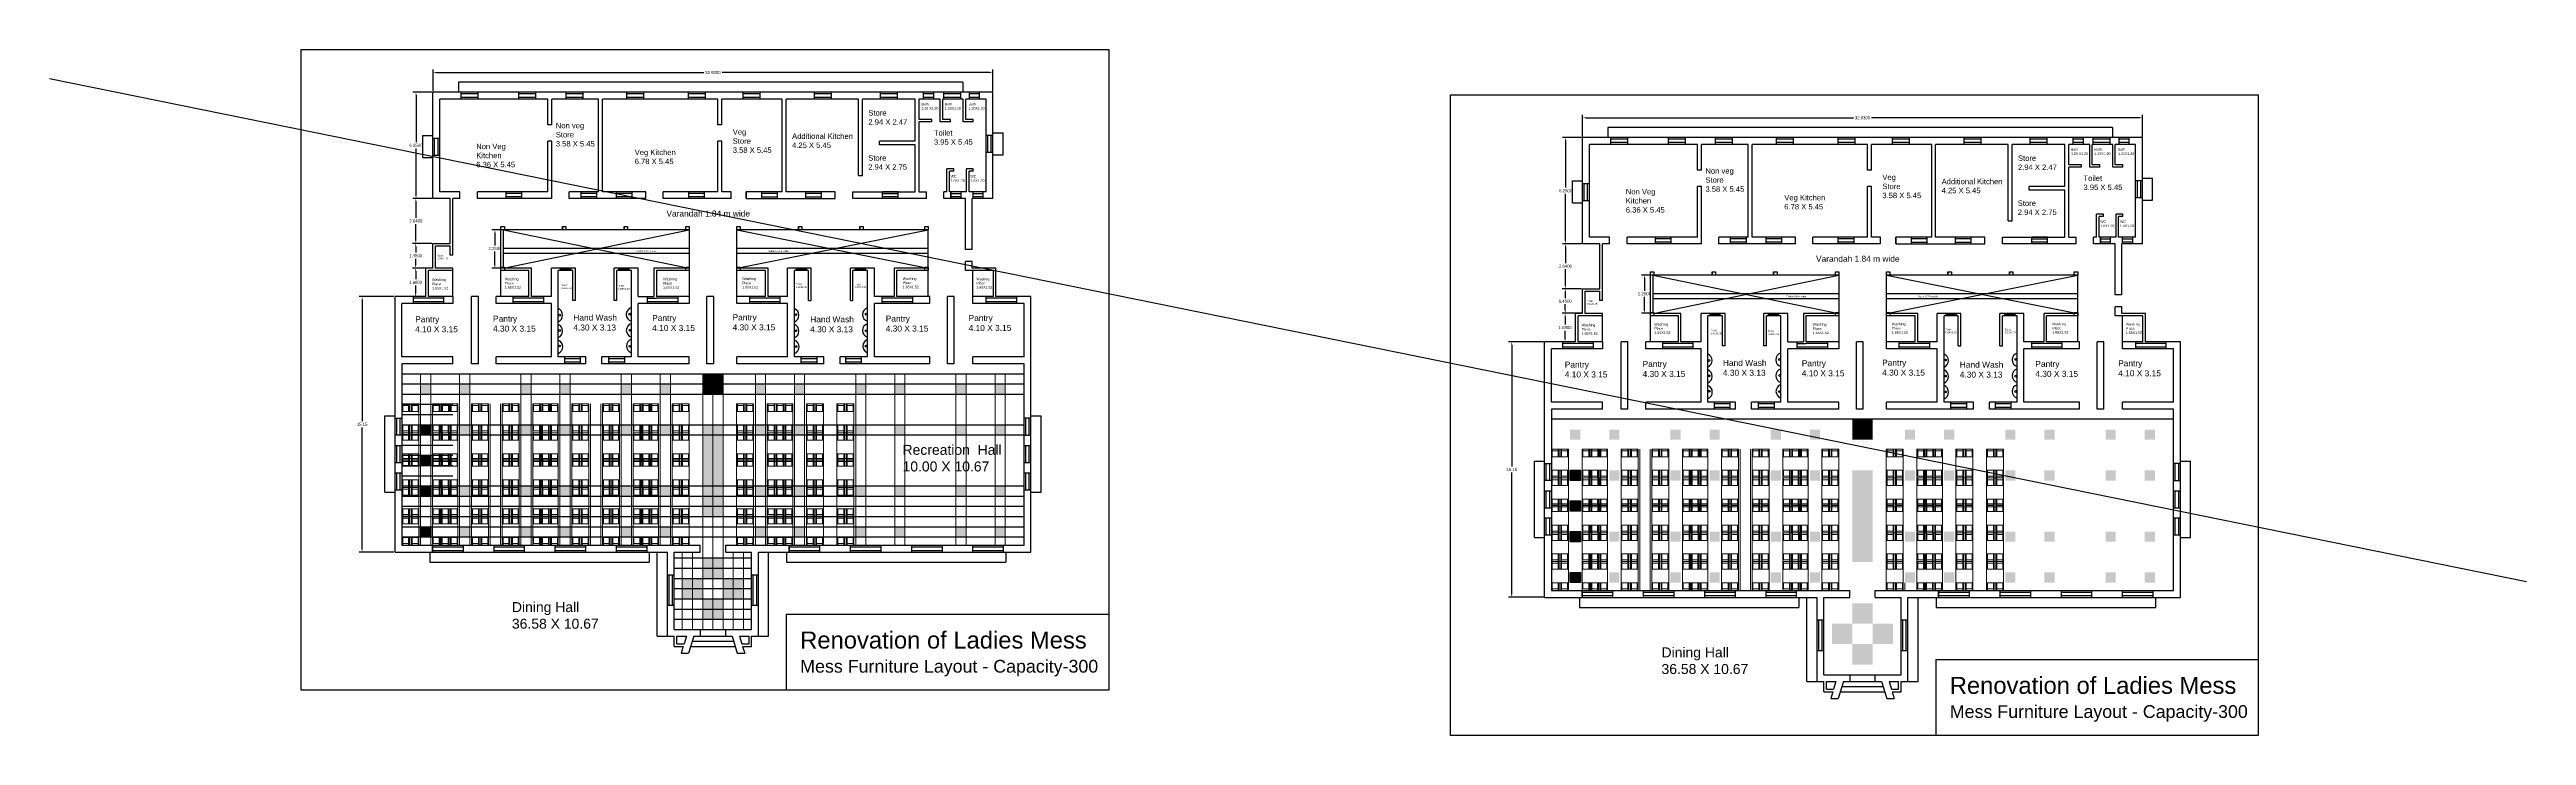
# Model space of a CAD drawing. Header units: inches. Extents: x 101 to 668, y -217 to 99.
# Drawn here: x 357.8 to 503.5, y 15.2 to 55.6 of the extents above; entities that cross this region are included whole.
import ezdxf

# ---------------------------------------------------------------- set-up
doc = ezdxf.new("R2010")
doc.units = ezdxf.units.IN
doc.header["$MEASUREMENT"] = 0
doc.layers.add('FUR', color=1, linetype='Continuous', lineweight=15)
doc.styles.get("Standard").update_dxf_attribs({"font": 'arial.ttf'})
doc.dimstyles.get("Standard").update_dxf_attribs({"dimtxt": 0.18, "dimasz": 0.18, "dimexe": 0.18, "dimexo": 0.0625, "dimgap": 0.09, "dimtad": 0, "dimtih": 1, "dimtoh": 1, "dimdec": 4, "dimzin": 0, "dimdsep": 46, "dimtxsty": 'Standard', "dimcen": 0.09, "dimadec": 0, "dimazin": 0, "dimtfac": 1, "dimtdec": 4, "dimtofl": 0, "dimtmove": 0, "dimatfit": 3, "dimfxl": 1, "dimtolj": 1, "dimtzin": 0, "dimarcsym": 0})

# ---------------------------------------------------------------- blocks, each defined once
blk = doc.blocks.new('*D125')
at = {"color": 0, "lineweight": -2}
for p, q in [((384.42, 44.98), (383.8, 44.98)), ((383.98, 44.8), (383.98, 44.06)), ((384.42, 42.73), (383.8, 42.73)), ((383.98, 42.91), (383.98, 43.7))]:
    blk.add_line(p, q, dxfattribs=at)
at = {"color": 0}
for points in [[(383.95, 44.8), (384.01, 44.8), (383.98, 44.98)], [(383.95, 42.91), (384.01, 42.91), (383.98, 42.73)]]:
    blk.add_solid(points, dxfattribs=at)
at = {"layer": 'Defpoints', "color": 0}
for p in [(383.98, 44.98), (384.49, 44.98), (384.49, 42.73)]:
    blk.add_point(p, dxfattribs=at)
at = {"color": 0, "insert": (383.98, 43.88), "char_height": 0.18, "attachment_point": 5}
blk.add_mtext('\\A1;2.2500', dxfattribs=at)
blk = doc.blocks.new('*D126')
at = {"color": 0, "lineweight": -2}
for p, q in [((378.04, 41.05), (375.99, 41.05)), ((376.17, 40.87), (376.17, 33.72)), ((376.17, 26.21), (376.17, 33.36)), ((378.04, 26.03), (375.99, 26.03))]:
    blk.add_line(p, q, dxfattribs=at)
at = {"color": 0}
for points in [[(376.14, 40.87), (376.2, 40.87), (376.17, 41.05)], [(376.14, 26.21), (376.2, 26.21), (376.17, 26.03)]]:
    blk.add_solid(points, dxfattribs=at)
at = {"layer": 'Defpoints', "color": 0}
for p in [(378.11, 41.05), (376.17, 26.03), (378.11, 26.03)]:
    blk.add_point(p, dxfattribs=at)
at = {"color": 0, "insert": (376.17, 33.54), "char_height": 0.18, "attachment_point": 5}
blk.add_mtext('\\A1;15.15', dxfattribs=at)
blk = doc.blocks.new('*D127')
at = {"color": 0, "lineweight": -2}
for p, q in [((379.86, 42.73), (379.14, 42.73)), ((379.32, 42.55), (379.32, 42.07)), ((379.86, 41.05), (379.14, 41.05)), ((379.32, 41.23), (379.32, 41.71))]:
    blk.add_line(p, q, dxfattribs=at)
at = {"color": 0}
for points in [[(379.29, 42.55), (379.35, 42.55), (379.32, 42.73)], [(379.29, 41.23), (379.35, 41.23), (379.32, 41.05)]]:
    blk.add_solid(points, dxfattribs=at)
at = {"layer": 'Defpoints', "color": 0}
for p in [(379.32, 42.73), (379.93, 42.73), (379.93, 41.05)]:
    blk.add_point(p, dxfattribs=at)
at = {"color": 0, "insert": (379.32, 41.89), "char_height": 0.18, "attachment_point": 5}
blk.add_mtext('\\A1;1.6800', dxfattribs=at)
blk = doc.blocks.new('*D128')
at = {"color": 0, "lineweight": -2}
for p, q in [((380.27, 44.18), (379.14, 44.18)), ((379.32, 44), (379.32, 43.64)), ((380.27, 42.73), (379.14, 42.73)), ((379.32, 42.91), (379.32, 43.27))]:
    blk.add_line(p, q, dxfattribs=at)
at = {"color": 0}
for points in [[(379.29, 44), (379.35, 44), (379.32, 44.18)], [(379.29, 42.91), (379.35, 42.91), (379.32, 42.73)]]:
    blk.add_solid(points, dxfattribs=at)
at = {"layer": 'Defpoints', "color": 0}
for p in [(379.32, 44.18), (380.34, 44.18), (380.34, 42.73)]:
    blk.add_point(p, dxfattribs=at)
at = {"color": 0, "insert": (379.32, 43.46), "char_height": 0.18, "attachment_point": 5}
blk.add_mtext('\\A1;1.4500', dxfattribs=at)
blk = doc.blocks.new('*D129')
at = {"color": 0, "lineweight": -2}
for p, q in [((380.27, 46.82), (379.15, 46.82)), ((379.33, 46.64), (379.33, 45.68)), ((379.33, 44.36), (379.33, 45.32)), ((380.27, 44.18), (379.15, 44.18))]:
    blk.add_line(p, q, dxfattribs=at)
at = {"color": 0}
for points in [[(379.3, 46.64), (379.36, 46.64), (379.33, 46.82)], [(379.3, 44.36), (379.36, 44.36), (379.33, 44.18)]]:
    blk.add_solid(points, dxfattribs=at)
at = {"layer": 'Defpoints', "color": 0}
for p in [(379.33, 46.82), (380.34, 46.82), (380.34, 44.18)]:
    blk.add_point(p, dxfattribs=at)
at = {"color": 0, "insert": (379.33, 45.5), "char_height": 0.18, "attachment_point": 5}
blk.add_mtext('\\A1;2.6400', dxfattribs=at)
blk = doc.blocks.new('*D130')
at = {"color": 0, "lineweight": -2}
for p, q in [((380.27, 53.07), (379.16, 53.07)), ((379.34, 52.89), (379.34, 50.13)), ((379.34, 47), (379.34, 49.76)), ((380.27, 46.82), (379.16, 46.82))]:
    blk.add_line(p, q, dxfattribs=at)
at = {"color": 0}
for points in [[(379.31, 52.89), (379.37, 52.89), (379.34, 53.07)], [(379.31, 47), (379.37, 47), (379.34, 46.82)]]:
    blk.add_solid(points, dxfattribs=at)
at = {"layer": 'Defpoints', "color": 0}
for p in [(380.34, 53.07), (379.34, 46.82), (380.34, 46.82)]:
    blk.add_point(p, dxfattribs=at)
at = {"color": 0, "insert": (379.34, 49.95), "char_height": 0.18, "attachment_point": 5}
blk.add_mtext('\\A1;6.2500', dxfattribs=at)
blk = doc.blocks.new('*D131')
at = {"color": 0, "lineweight": -2}
for p, q in [((380.34, 53.13), (380.34, 54.41)), ((380.52, 54.23), (396.27, 54.23)), ((413.09, 54.23), (397.34, 54.23)), ((413.27, 53.13), (413.27, 54.41))]:
    blk.add_line(p, q, dxfattribs=at)
at = {"color": 0}
for points in [[(380.52, 54.26), (380.52, 54.2), (380.34, 54.23)], [(413.09, 54.26), (413.09, 54.2), (413.27, 54.23)]]:
    blk.add_solid(points, dxfattribs=at)
at = {"layer": 'Defpoints', "color": 0}
for p in [(413.27, 54.23), (380.34, 53.07), (413.27, 53.07)]:
    blk.add_point(p, dxfattribs=at)
at = {"color": 0, "insert": (396.8, 54.23), "char_height": 0.18, "attachment_point": 5}
blk.add_mtext('\\A1;32.9300', dxfattribs=at)
blk = doc.blocks.new('*D133')
at = {"color": 0, "lineweight": -2}
for p, q in [((452.03, 42.32), (451.41, 42.32)), ((451.59, 42.14), (451.59, 41.4)), ((451.59, 40.25), (451.59, 41.04)), ((452.03, 40.07), (451.41, 40.07))]:
    blk.add_line(p, q, dxfattribs=at)
at = {"color": 0}
for points in [[(451.56, 42.14), (451.62, 42.14), (451.59, 42.32)], [(451.56, 40.25), (451.62, 40.25), (451.59, 40.07)]]:
    blk.add_solid(points, dxfattribs=at)
at = {"layer": 'Defpoints', "color": 0}
for p in [(451.59, 42.32), (452.1, 42.32), (452.1, 40.07)]:
    blk.add_point(p, dxfattribs=at)
at = {"color": 0, "insert": (451.59, 41.22), "char_height": 0.18, "attachment_point": 5}
blk.add_mtext('\\A1;2.2500', dxfattribs=at)
blk = doc.blocks.new('*D134')
at = {"color": 0, "lineweight": -2}
for p, q in [((445.65, 38.39), (443.6, 38.39)), ((443.78, 38.21), (443.78, 31.06)), ((443.78, 23.55), (443.78, 30.7)), ((445.65, 23.37), (443.6, 23.37))]:
    blk.add_line(p, q, dxfattribs=at)
at = {"color": 0}
for points in [[(443.75, 38.21), (443.81, 38.21), (443.78, 38.39)], [(443.75, 23.55), (443.81, 23.55), (443.78, 23.37)]]:
    blk.add_solid(points, dxfattribs=at)
at = {"layer": 'Defpoints', "color": 0}
for p in [(445.72, 38.39), (443.78, 23.37), (445.72, 23.37)]:
    blk.add_point(p, dxfattribs=at)
at = {"color": 0, "insert": (443.78, 30.88), "char_height": 0.18, "attachment_point": 5}
blk.add_mtext('\\A1;15.15', dxfattribs=at)
blk = doc.blocks.new('*D135')
at = {"color": 0, "lineweight": -2}
for p, q in [((447.47, 40.07), (446.74, 40.07)), ((446.92, 39.89), (446.92, 39.41)), ((447.47, 38.39), (446.74, 38.39)), ((446.92, 38.57), (446.92, 39.05))]:
    blk.add_line(p, q, dxfattribs=at)
at = {"color": 0}
for points in [[(446.89, 39.89), (446.95, 39.89), (446.92, 40.07)], [(446.89, 38.57), (446.95, 38.57), (446.92, 38.39)]]:
    blk.add_solid(points, dxfattribs=at)
at = {"layer": 'Defpoints', "color": 0}
for p in [(446.92, 40.07), (447.54, 40.07), (447.54, 38.39)]:
    blk.add_point(p, dxfattribs=at)
at = {"color": 0, "insert": (446.92, 39.23), "char_height": 0.18, "attachment_point": 5}
blk.add_mtext('\\A1;1.6800', dxfattribs=at)
blk = doc.blocks.new('*D136')
at = {"color": 0, "lineweight": -2}
for p, q in [((447.88, 41.52), (446.75, 41.52)), ((446.93, 41.34), (446.93, 40.97)), ((447.88, 40.07), (446.75, 40.07)), ((446.93, 40.25), (446.93, 40.61))]:
    blk.add_line(p, q, dxfattribs=at)
at = {"color": 0}
for points in [[(446.9, 41.34), (446.96, 41.34), (446.93, 41.52)], [(446.9, 40.25), (446.96, 40.25), (446.93, 40.07)]]:
    blk.add_solid(points, dxfattribs=at)
at = {"layer": 'Defpoints', "color": 0}
for p in [(446.93, 41.52), (447.95, 41.52), (447.95, 40.07)]:
    blk.add_point(p, dxfattribs=at)
at = {"color": 0, "insert": (446.93, 40.79), "char_height": 0.18, "attachment_point": 5}
blk.add_mtext('\\A1;1.4500', dxfattribs=at)
blk = doc.blocks.new('*D137')
at = {"color": 0, "lineweight": -2}
for p, q in [((447.88, 44.16), (446.76, 44.16)), ((446.94, 43.98), (446.94, 43.02)), ((446.94, 41.7), (446.94, 42.66)), ((447.88, 41.52), (446.76, 41.52))]:
    blk.add_line(p, q, dxfattribs=at)
at = {"color": 0}
for points in [[(446.91, 43.98), (446.97, 43.98), (446.94, 44.16)], [(446.91, 41.7), (446.97, 41.7), (446.94, 41.52)]]:
    blk.add_solid(points, dxfattribs=at)
at = {"layer": 'Defpoints', "color": 0}
for p in [(446.94, 44.16), (447.95, 44.16), (447.95, 41.52)]:
    blk.add_point(p, dxfattribs=at)
at = {"color": 0, "insert": (446.94, 42.84), "char_height": 0.18, "attachment_point": 5}
blk.add_mtext('\\A1;2.6400', dxfattribs=at)
blk = doc.blocks.new('*D138')
at = {"color": 0, "lineweight": -2}
for p, q in [((447.88, 50.41), (446.77, 50.41)), ((446.95, 50.23), (446.95, 47.46)), ((446.95, 44.34), (446.95, 47.1)), ((447.88, 44.16), (446.77, 44.16))]:
    blk.add_line(p, q, dxfattribs=at)
at = {"color": 0}
for points in [[(446.92, 50.23), (446.98, 50.23), (446.95, 50.41)], [(446.92, 44.34), (446.98, 44.34), (446.95, 44.16)]]:
    blk.add_solid(points, dxfattribs=at)
at = {"layer": 'Defpoints', "color": 0}
for p in [(447.95, 50.41), (446.95, 44.16), (447.95, 44.16)]:
    blk.add_point(p, dxfattribs=at)
at = {"color": 0, "insert": (446.95, 47.28), "char_height": 0.18, "attachment_point": 5}
blk.add_mtext('\\A1;6.2500', dxfattribs=at)
blk = doc.blocks.new('*D139')
at = {"color": 0, "lineweight": -2}
for p, q in [((447.95, 50.47), (447.95, 51.75)), ((448.13, 51.57), (463.88, 51.57)), ((480.7, 51.57), (464.94, 51.57)), ((480.88, 50.47), (480.88, 51.75))]:
    blk.add_line(p, q, dxfattribs=at)
at = {"color": 0}
for points in [[(448.13, 51.6), (448.13, 51.54), (447.95, 51.57)], [(480.7, 51.6), (480.7, 51.54), (480.88, 51.57)]]:
    blk.add_solid(points, dxfattribs=at)
at = {"layer": 'Defpoints', "color": 0}
for p in [(480.88, 51.57), (447.95, 50.41), (480.88, 50.41)]:
    blk.add_point(p, dxfattribs=at)
at = {"color": 0, "insert": (464.41, 51.57), "char_height": 0.18, "attachment_point": 5}
blk.add_mtext('\\A1;32.9300', dxfattribs=at)

msp = doc.modelspace()

# ---------------------------------------------------------------- hatches: boundary and pattern name
h = msp.add_hatch(color=256)
h.paths.add_polyline_path([(396.80197, 35.90159), (396.80197, 36.50159), (396.20197, 36.50159), (396.20197, 35.90159)])
h.paths.add_polyline_path([(397.40197, 35.90159), (397.40197, 36.50159), (396.80197, 36.50159), (396.80197, 35.90159)])
h.paths.add_polyline_path([(396.20197, 35.90159), (396.20197, 35.30159), (396.80197, 35.30159), (396.80197, 35.90159)])
h.paths.add_polyline_path([(397.40197, 35.90159), (396.80197, 35.90159), (396.80197, 35.30159), (397.40197, 35.30159)])
h = msp.add_hatch(color=256)
h.paths.add_polyline_path([(380.20696, 35.90159), (379.60696, 35.90159), (379.60696, 35.30159), (380.20696, 35.30159)])
h.paths.add_polyline_path([(382.50696, 35.90159), (381.90696, 35.90159), (381.90696, 35.30159), (382.50696, 35.30159)])
h.paths.add_polyline_path([(386.10696, 35.90159), (385.50696, 35.90159), (385.50696, 35.30159), (386.10696, 35.30159)])
h.paths.add_polyline_path([(388.40696, 35.90159), (387.80696, 35.90159), (387.80696, 35.30159), (388.40696, 35.30159)])
h.paths.add_polyline_path([(392.00696, 35.90159), (391.40696, 35.90159), (391.40696, 35.30159), (392.00696, 35.30159)])
h.paths.add_polyline_path([(394.30696, 35.90159), (393.70696, 35.90159), (393.70696, 35.30159), (394.30696, 35.30159)])
h.paths.add_polyline_path([(399.89697, 35.90159), (399.29697, 35.90159), (399.29697, 35.30159), (399.89697, 35.30159)])
h.paths.add_polyline_path([(402.19697, 35.90159), (401.59697, 35.90159), (401.59697, 35.30159), (402.19697, 35.30159)])
h.paths.add_polyline_path([(405.79696, 35.90159), (405.19696, 35.90159), (405.19696, 35.30159), (405.79696, 35.30159)])
h.paths.add_polyline_path([(408.09697, 35.90159), (407.49697, 35.90159), (407.49697, 35.30159), (408.09697, 35.30159)])
h.paths.add_polyline_path([(411.69697, 35.90159), (411.09697, 35.90159), (411.09697, 35.30159), (411.69697, 35.30159)])
h.paths.add_polyline_path([(413.99697, 35.90159), (413.39697, 35.90159), (413.39697, 35.30159), (413.99697, 35.30159)])
h = msp.add_hatch(color=256)
h.paths.add_polyline_path([(464.41109, 33.23756), (464.41109, 33.83756), (463.81109, 33.83756), (463.81109, 33.23756)])
h.paths.add_polyline_path([(465.01109, 33.23756), (465.01109, 33.83756), (464.41109, 33.83756), (464.41109, 33.23756)])
h.paths.add_polyline_path([(463.81109, 33.23756), (463.81109, 32.63756), (464.41109, 32.63756), (464.41109, 33.23756)])
h.paths.add_polyline_path([(465.01109, 33.23756), (464.41109, 33.23756), (464.41109, 32.63756), (465.01109, 32.63756)])
for points in [[(380.20696, 33.50159), (379.60696, 33.50159), (379.60696, 32.90159), (380.20696, 32.90159)], [(380.20696, 31.70159), (379.60696, 31.70159), (379.60696, 31.10159), (380.20696, 31.10159)], [(447.81609, 30.83756), (447.21609, 30.83756), (447.21609, 30.23756), (447.81609, 30.23756)], [(380.20696, 29.90159), (379.60696, 29.90159), (379.60696, 29.30159), (380.20696, 29.30159)], [(447.81609, 29.03756), (447.21609, 29.03756), (447.21609, 28.43756), (447.81609, 28.43756)], [(380.20696, 27.50159), (379.60696, 27.50159), (379.60696, 26.90159), (380.20696, 26.90159)], [(447.81609, 27.23756), (447.21609, 27.23756), (447.21609, 26.63756), (447.81609, 26.63756)], [(447.81609, 24.83756), (447.21609, 24.83756), (447.21609, 24.23756), (447.81609, 24.23756)]]:
    msp.add_hatch(color=256).paths.add_polyline_path(points)
h = msp.add_hatch(color=256)
h.paths.add_polyline_path([(382.50696, 33.50159), (381.90696, 33.50159), (381.90696, 32.90159), (382.50696, 32.90159)])
h.paths.add_polyline_path([(386.10696, 33.50159), (385.50696, 33.50159), (385.50696, 32.90159), (386.10696, 32.90159)])
h.paths.add_polyline_path([(388.40696, 33.50159), (387.80696, 33.50159), (387.80696, 32.90159), (388.40696, 32.90159)])
h.paths.add_polyline_path([(392.00696, 33.50159), (391.40696, 33.50159), (391.40696, 32.90159), (392.00696, 32.90159)])
h.paths.add_polyline_path([(394.30696, 33.50159), (393.70696, 33.50159), (393.70696, 32.90159), (394.30696, 32.90159)])
h.paths.add_polyline_path([(382.50696, 29.90159), (381.90696, 29.90159), (381.90696, 29.30159), (382.50696, 29.30159)])
h.paths.add_polyline_path([(386.10696, 29.90159), (385.50696, 29.90159), (385.50696, 29.30159), (386.10696, 29.30159)])
h.paths.add_polyline_path([(388.40696, 29.90159), (387.80696, 29.90159), (387.80696, 29.30159), (388.40696, 29.30159)])
h.paths.add_polyline_path([(392.00696, 29.90159), (391.40696, 29.90159), (391.40696, 29.30159), (392.00696, 29.30159)])
h.paths.add_polyline_path([(394.30696, 29.90159), (393.70696, 29.90159), (393.70696, 29.30159), (394.30696, 29.30159)])
h.paths.add_polyline_path([(382.50696, 27.50159), (381.90696, 27.50159), (381.90696, 26.90159), (382.50696, 26.90159)])
h.paths.add_polyline_path([(386.10696, 27.50159), (385.50696, 27.50159), (385.50696, 26.90159), (386.10696, 26.90159)])
h.paths.add_polyline_path([(388.40696, 27.50159), (387.80696, 27.50159), (387.80696, 26.90159), (388.40696, 26.90159)])
h.paths.add_polyline_path([(392.00696, 27.50159), (391.40696, 27.50159), (391.40696, 26.90159), (392.00696, 26.90159)])
h.paths.add_polyline_path([(394.30696, 27.50159), (393.70696, 27.50159), (393.70696, 26.90159), (394.30696, 26.90159)])
h = msp.add_hatch(color=256)
h.paths.add_polyline_path([(396.20197, 32.90159), (396.80197, 32.90159), (396.80197, 33.50159), (396.20197, 33.50159)])
h.paths.add_polyline_path([(397.40197, 32.90159), (397.40197, 33.50159), (396.80197, 33.50159), (396.80197, 32.90159)])
h.paths.add_polyline_path([(396.80197, 32.90159), (396.20197, 32.90159), (396.20197, 29.90159), (396.80197, 29.90159)])
h.paths.add_polyline_path([(397.40197, 32.90159), (396.80197, 32.90159), (396.80197, 29.90159), (397.40197, 29.90159)])
h.paths.add_polyline_path([(396.80197, 29.30159), (396.80197, 29.90159), (396.20197, 29.90159), (396.20197, 29.30159)])
h.paths.add_polyline_path([(397.40197, 29.30159), (397.40197, 29.90159), (396.80197, 29.90159), (396.80197, 29.30159)])
h.paths.add_polyline_path([(396.80197, 28.70159), (396.80197, 29.30159), (396.20197, 29.30159), (396.20197, 28.70159)])
h.paths.add_polyline_path([(397.40197, 28.70159), (397.40197, 29.30159), (396.80197, 29.30159), (396.80197, 28.70159)])
h.paths.add_polyline_path([(396.80197, 28.10159), (396.80197, 28.70159), (396.20197, 28.70159), (396.20197, 28.10159)])
h.paths.add_polyline_path([(396.80197, 28.10159), (397.40197, 28.10159), (397.40197, 28.70159), (396.80197, 28.70159)])
h = msp.add_hatch(color=256)
h.paths.add_polyline_path([(399.89697, 33.50159), (399.29697, 33.50159), (399.29697, 32.90159), (399.89697, 32.90159)])
h.paths.add_polyline_path([(399.89697, 29.90159), (399.29697, 29.90159), (399.29697, 29.30159), (399.89697, 29.30159)])
h.paths.add_polyline_path([(399.89697, 27.50159), (399.29697, 27.50159), (399.29697, 26.90159), (399.89697, 26.90159)])
h.paths.add_polyline_path([(402.19697, 27.50159), (401.59697, 27.50159), (401.59697, 26.90159), (402.19697, 26.90159)])
h.paths.add_polyline_path([(402.19697, 29.90159), (401.59697, 29.90159), (401.59697, 29.30159), (402.19697, 29.30159)])
h.paths.add_polyline_path([(402.19697, 33.50159), (401.59697, 33.50159), (401.59697, 32.90159), (402.19697, 32.90159)])
h.paths.add_polyline_path([(405.79696, 33.50159), (405.19696, 33.50159), (405.19696, 32.90159), (405.79696, 32.90159)])
h.paths.add_polyline_path([(405.79696, 29.90159), (405.19696, 29.90159), (405.19696, 29.30159), (405.79696, 29.30159)])
h.paths.add_polyline_path([(405.79696, 27.50159), (405.19696, 27.50159), (405.19696, 26.90159), (405.79696, 26.90159)])
h.paths.add_polyline_path([(408.09697, 27.50159), (407.49697, 27.50159), (407.49697, 26.90159), (408.09697, 26.90159)])
h.paths.add_polyline_path([(408.09697, 29.90159), (407.49697, 29.90159), (407.49697, 29.30159), (408.09697, 29.30159)])
h.paths.add_polyline_path([(408.09697, 33.50159), (407.49697, 33.50159), (407.49697, 32.90159), (408.09697, 32.90159)])
h.paths.add_polyline_path([(411.69697, 33.50159), (411.09697, 33.50159), (411.09697, 32.90159), (411.69697, 32.90159)])
h.paths.add_polyline_path([(413.99697, 33.50159), (413.39697, 33.50159), (413.39697, 32.90159), (413.99697, 32.90159)])
h.paths.add_polyline_path([(411.69697, 29.90159), (411.09697, 29.90159), (411.09697, 29.30159), (411.69697, 29.30159)])
h.paths.add_polyline_path([(413.99697, 29.90159), (413.39697, 29.90159), (413.39697, 29.30159), (413.99697, 29.30159)])
h.paths.add_polyline_path([(411.69697, 27.50159), (411.09697, 27.50159), (411.09697, 26.90159), (411.69697, 26.90159)])
h.paths.add_polyline_path([(413.99697, 27.50159), (413.39697, 27.50159), (413.39697, 26.90159), (413.99697, 26.90159)])
h = msp.add_hatch(color=256)
h.paths.add_polyline_path([(447.81609, 33.23756), (447.21609, 33.23756), (447.21609, 32.63756), (447.81609, 32.63756)])
h.paths.add_polyline_path([(450.11609, 33.23756), (449.51609, 33.23756), (449.51609, 32.63756), (450.11609, 32.63756)])
h.paths.add_polyline_path([(453.71609, 33.23756), (453.11609, 33.23756), (453.11609, 32.63756), (453.71609, 32.63756)])
h.paths.add_polyline_path([(456.01609, 33.23756), (455.41609, 33.23756), (455.41609, 32.63756), (456.01609, 32.63756)])
h.paths.add_polyline_path([(459.61609, 33.23756), (459.01609, 33.23756), (459.01609, 32.63756), (459.61609, 32.63756)])
h.paths.add_polyline_path([(461.91609, 33.23756), (461.31609, 33.23756), (461.31609, 32.63756), (461.91609, 32.63756)])
h.paths.add_polyline_path([(467.50609, 33.23756), (466.90609, 33.23756), (466.90609, 32.63756), (467.50609, 32.63756)])
h.paths.add_polyline_path([(469.80609, 33.23756), (469.20609, 33.23756), (469.20609, 32.63756), (469.80609, 32.63756)])
h.paths.add_polyline_path([(473.40609, 33.23756), (472.80609, 33.23756), (472.80609, 32.63756), (473.40609, 32.63756)])
h.paths.add_polyline_path([(475.70609, 33.23756), (475.10609, 33.23756), (475.10609, 32.63756), (475.70609, 32.63756)])
h.paths.add_polyline_path([(479.30609, 33.23756), (478.70609, 33.23756), (478.70609, 32.63756), (479.30609, 32.63756)])
h.paths.add_polyline_path([(481.60609, 33.23756), (481.00609, 33.23756), (481.00609, 32.63756), (481.60609, 32.63756)])
h = msp.add_hatch(color=256)
h.paths.add_polyline_path([(450.11609, 30.83756), (449.51609, 30.83756), (449.51609, 30.23756), (450.11609, 30.23756)])
h.paths.add_polyline_path([(453.71609, 30.83756), (453.11609, 30.83756), (453.11609, 30.23756), (453.71609, 30.23756)])
h.paths.add_polyline_path([(456.01609, 30.83756), (455.41609, 30.83756), (455.41609, 30.23756), (456.01609, 30.23756)])
h.paths.add_polyline_path([(459.61609, 30.83756), (459.01609, 30.83756), (459.01609, 30.23756), (459.61609, 30.23756)])
h.paths.add_polyline_path([(461.91609, 30.83756), (461.31609, 30.83756), (461.31609, 30.23756), (461.91609, 30.23756)])
h.paths.add_polyline_path([(450.11609, 27.23756), (449.51609, 27.23756), (449.51609, 26.63756), (450.11609, 26.63756)])
h.paths.add_polyline_path([(453.71609, 27.23756), (453.11609, 27.23756), (453.11609, 26.63756), (453.71609, 26.63756)])
h.paths.add_polyline_path([(456.01609, 27.23756), (455.41609, 27.23756), (455.41609, 26.63756), (456.01609, 26.63756)])
h.paths.add_polyline_path([(459.61609, 27.23756), (459.01609, 27.23756), (459.01609, 26.63756), (459.61609, 26.63756)])
h.paths.add_polyline_path([(461.91609, 27.23756), (461.31609, 27.23756), (461.31609, 26.63756), (461.91609, 26.63756)])
h.paths.add_polyline_path([(450.11609, 24.83756), (449.51609, 24.83756), (449.51609, 24.23756), (450.11609, 24.23756)])
h.paths.add_polyline_path([(453.71609, 24.83756), (453.11609, 24.83756), (453.11609, 24.23756), (453.71609, 24.23756)])
h.paths.add_polyline_path([(456.01609, 24.83756), (455.41609, 24.83756), (455.41609, 24.23756), (456.01609, 24.23756)])
h.paths.add_polyline_path([(459.61609, 24.83756), (459.01609, 24.83756), (459.01609, 24.23756), (459.61609, 24.23756)])
h.paths.add_polyline_path([(461.91609, 24.83756), (461.31609, 24.83756), (461.31609, 24.23756), (461.91609, 24.23756)])
h = msp.add_hatch(color=256)
h.paths.add_polyline_path([(463.81109, 30.23756), (464.41109, 30.23756), (464.41109, 30.83756), (463.81109, 30.83756)])
h.paths.add_polyline_path([(465.01109, 30.23756), (465.01109, 30.83756), (464.41109, 30.83756), (464.41109, 30.23756)])
h.paths.add_polyline_path([(464.41109, 30.23756), (463.81109, 30.23756), (463.81109, 27.23756), (464.41109, 27.23756)])
h.paths.add_polyline_path([(465.01109, 30.23756), (464.41109, 30.23756), (464.41109, 27.23756), (465.01109, 27.23756)])
h.paths.add_polyline_path([(464.41109, 26.63756), (464.41109, 27.23756), (463.81109, 27.23756), (463.81109, 26.63756)])
h.paths.add_polyline_path([(465.01109, 26.63756), (465.01109, 27.23756), (464.41109, 27.23756), (464.41109, 26.63756)])
h.paths.add_polyline_path([(464.41109, 26.03756), (464.41109, 26.63756), (463.81109, 26.63756), (463.81109, 26.03756)])
h.paths.add_polyline_path([(465.01109, 26.03756), (465.01109, 26.63756), (464.41109, 26.63756), (464.41109, 26.03756)])
h.paths.add_polyline_path([(464.41109, 25.43756), (464.41109, 26.03756), (463.81109, 26.03756), (463.81109, 25.43756)])
h.paths.add_polyline_path([(464.41109, 25.43756), (465.01109, 25.43756), (465.01109, 26.03756), (464.41109, 26.03756)])
h = msp.add_hatch(color=256)
h.paths.add_polyline_path([(467.50609, 30.83756), (466.90609, 30.83756), (466.90609, 30.23756), (467.50609, 30.23756)])
h.paths.add_polyline_path([(467.50609, 27.23756), (466.90609, 27.23756), (466.90609, 26.63756), (467.50609, 26.63756)])
h.paths.add_polyline_path([(467.50609, 24.83756), (466.90609, 24.83756), (466.90609, 24.23756), (467.50609, 24.23756)])
h.paths.add_polyline_path([(469.80609, 24.83756), (469.20609, 24.83756), (469.20609, 24.23756), (469.80609, 24.23756)])
h.paths.add_polyline_path([(469.80609, 27.23756), (469.20609, 27.23756), (469.20609, 26.63756), (469.80609, 26.63756)])
h.paths.add_polyline_path([(469.80609, 30.83756), (469.20609, 30.83756), (469.20609, 30.23756), (469.80609, 30.23756)])
h.paths.add_polyline_path([(473.40609, 30.83756), (472.80609, 30.83756), (472.80609, 30.23756), (473.40609, 30.23756)])
h.paths.add_polyline_path([(473.40609, 27.23756), (472.80609, 27.23756), (472.80609, 26.63756), (473.40609, 26.63756)])
h.paths.add_polyline_path([(473.40609, 24.83756), (472.80609, 24.83756), (472.80609, 24.23756), (473.40609, 24.23756)])
h.paths.add_polyline_path([(475.70609, 24.83756), (475.10609, 24.83756), (475.10609, 24.23756), (475.70609, 24.23756)])
h.paths.add_polyline_path([(475.70609, 27.23756), (475.10609, 27.23756), (475.10609, 26.63756), (475.70609, 26.63756)])
h.paths.add_polyline_path([(475.70609, 30.83756), (475.10609, 30.83756), (475.10609, 30.23756), (475.70609, 30.23756)])
h.paths.add_polyline_path([(479.30609, 30.83756), (478.70609, 30.83756), (478.70609, 30.23756), (479.30609, 30.23756)])
h.paths.add_polyline_path([(481.60609, 30.83756), (481.00609, 30.83756), (481.00609, 30.23756), (481.60609, 30.23756)])
h.paths.add_polyline_path([(479.30609, 27.23756), (478.70609, 27.23756), (478.70609, 26.63756), (479.30609, 26.63756)])
h.paths.add_polyline_path([(481.60609, 27.23756), (481.00609, 27.23756), (481.00609, 26.63756), (481.60609, 26.63756)])
h.paths.add_polyline_path([(479.30609, 24.83756), (478.70609, 24.83756), (478.70609, 24.23756), (479.30609, 24.23756)])
h.paths.add_polyline_path([(481.60609, 24.83756), (481.00609, 24.83756), (481.00609, 24.23756), (481.60609, 24.23756)])
h = msp.add_hatch(color=256)
h.paths.add_polyline_path([(396.80197, 25.68159), (396.20197, 25.68159), (396.20197, 25.08159), (396.80197, 25.08159)])
h.paths.add_polyline_path([(397.40197, 25.68159), (396.80197, 25.68159), (396.80197, 25.08159), (397.40197, 25.08159)])
h.paths.add_polyline_path([(396.80197, 25.08159), (396.20197, 25.08159), (396.20197, 24.48159), (396.80197, 24.48159)])
h.paths.add_polyline_path([(397.40197, 25.08159), (396.80197, 25.08159), (396.80197, 24.48159), (397.40197, 24.48159)])
h.paths.add_polyline_path([(396.80197, 23.28159), (396.20197, 23.28159), (396.20197, 22.68159), (396.80197, 22.68159)])
h.paths.add_polyline_path([(397.40197, 23.28159), (396.80197, 23.28159), (396.80197, 22.68159), (397.40197, 22.68159)])
h.paths.add_polyline_path([(396.80197, 22.68159), (396.20197, 22.68159), (396.20197, 22.08159), (396.80197, 22.08159)])
h.paths.add_polyline_path([(397.40197, 22.68159), (396.80197, 22.68159), (396.80197, 22.08159), (397.40197, 22.08159)])
h.paths.add_polyline_path([(398.00197, 24.48159), (397.40197, 24.48159), (397.40197, 23.88159), (398.00197, 23.88159)])
h.paths.add_polyline_path([(398.60197, 24.48159), (398.00197, 24.48159), (398.00197, 23.88159), (398.60197, 23.88159)])
h.paths.add_polyline_path([(398.00197, 23.88159), (397.40197, 23.88159), (397.40197, 23.28159), (398.00197, 23.28159)])
h.paths.add_polyline_path([(398.60197, 23.88159), (398.00197, 23.88159), (398.00197, 23.28159), (398.60197, 23.28159)])
h.paths.add_polyline_path([(396.20197, 23.88159), (395.60197, 23.88159), (395.60197, 23.28159), (396.20197, 23.28159)])
h.paths.add_polyline_path([(395.60197, 23.88159), (395.00197, 23.88159), (395.00197, 23.28159), (395.60197, 23.28159)])
h.paths.add_polyline_path([(395.60197, 24.48159), (395.00197, 24.48159), (395.00197, 23.88159), (395.60197, 23.88159)])
h.paths.add_polyline_path([(396.20197, 24.48159), (395.60197, 24.48159), (395.60197, 23.88159), (396.20197, 23.88159)])
h = msp.add_hatch(color=256)
h.paths.add_polyline_path([(464.41109, 23.01756), (463.81109, 23.01756), (463.81109, 22.41756), (464.41109, 22.41756)])
h.paths.add_polyline_path([(465.01109, 23.01756), (464.41109, 23.01756), (464.41109, 22.41756), (465.01109, 22.41756)])
h.paths.add_polyline_path([(464.41109, 22.41756), (463.81109, 22.41756), (463.81109, 21.81756), (464.41109, 21.81756)])
h.paths.add_polyline_path([(465.01109, 22.41756), (464.41109, 22.41756), (464.41109, 21.81756), (465.01109, 21.81756)])
h.paths.add_polyline_path([(464.41109, 20.61756), (463.81109, 20.61756), (463.81109, 20.01756), (464.41109, 20.01756)])
h.paths.add_polyline_path([(465.01109, 20.61756), (464.41109, 20.61756), (464.41109, 20.01756), (465.01109, 20.01756)])
h.paths.add_polyline_path([(464.41109, 20.01756), (463.81109, 20.01756), (463.81109, 19.41756), (464.41109, 19.41756)])
h.paths.add_polyline_path([(465.01109, 20.01756), (464.41109, 20.01756), (464.41109, 19.41756), (465.01109, 19.41756)])
h.paths.add_polyline_path([(465.61109, 21.81756), (465.01109, 21.81756), (465.01109, 21.21756), (465.61109, 21.21756)])
h.paths.add_polyline_path([(466.21109, 21.81756), (465.61109, 21.81756), (465.61109, 21.21756), (466.21109, 21.21756)])
h.paths.add_polyline_path([(465.61109, 21.21756), (465.01109, 21.21756), (465.01109, 20.61756), (465.61109, 20.61756)])
h.paths.add_polyline_path([(466.21109, 21.21756), (465.61109, 21.21756), (465.61109, 20.61756), (466.21109, 20.61756)])
h.paths.add_polyline_path([(463.81109, 21.21756), (463.21109, 21.21756), (463.21109, 20.61756), (463.81109, 20.61756)])
h.paths.add_polyline_path([(463.21109, 21.21756), (462.61109, 21.21756), (462.61109, 20.61756), (463.21109, 20.61756)])
h.paths.add_polyline_path([(463.21109, 21.81756), (462.61109, 21.81756), (462.61109, 21.21756), (463.21109, 21.21756)])
h.paths.add_polyline_path([(463.81109, 21.81756), (463.21109, 21.81756), (463.21109, 21.21756), (463.81109, 21.21756)])

# ---------------------------------------------------------------- linework, layer by layer
for p, q in [((503.45982, 24.28057), (357.78685, 53.85256)), ((413.26696, 53.07159), (380.33696, 53.07159)), ((380.33696, 46.82159), (380.33696, 53.07159)), ((384.31696, 52.67159), (380.73696, 52.67159)), ((380.73696, 47.22159), (380.73696, 52.67159)), ((411.5043, 53.67159), (381.83396, 53.67159)), ((381.83396, 53.67159), (381.83396, 53.07159)), ((381.98396, 53.07159), (381.98396, 52.67159)), ((382.98396, 52.97159), (381.98396, 52.97159)), ((382.98396, 52.77159), (381.98396, 52.77159)), ((382.98396, 53.07159), (382.98396, 52.67159)), ((387.09696, 52.67159), (384.31696, 52.67159)), ((385.37335, 53.07159), (385.37335, 52.67159)), ((386.37335, 52.97159), (385.37335, 52.97159)), ((386.37335, 52.77159), (385.37335, 52.77159)), ((386.37335, 53.07159), (386.37335, 52.67159)), ((387.09696, 51.15159), (387.09696, 52.67159)), ((390.07696, 52.67159), (387.32696, 52.67159)), ((387.32696, 51.15159), (387.32696, 52.67159)), ((388.14248, 53.07159), (388.14248, 52.67159)), ((389.14248, 52.97159), (388.14248, 52.97159)), ((389.14248, 52.77159), (388.14248, 52.77159)), ((389.14248, 53.07159), (389.14248, 52.67159)), ((390.07696, 47.22159), (390.07696, 52.67159)), ((394.27911, 52.67159), (390.30696, 52.67159)), ((390.30696, 47.22159), (390.30696, 52.67159)), ((391.72659, 53.07159), (391.72659, 52.67159)), ((392.72659, 52.97159), (391.72659, 52.97159)), ((392.72659, 52.77159), (391.72659, 52.77159)), ((392.72659, 53.07159), (392.72659, 52.67159)), ((397.09175, 52.67159), (394.27911, 52.67159)), ((395.34513, 53.07159), (395.34513, 52.67159)), ((396.34513, 52.97159), (395.34513, 52.97159)), ((396.34513, 52.77159), (395.34513, 52.77159)), ((396.34513, 53.07159), (396.34513, 52.67159)), ((397.09175, 51.15159), (397.09175, 52.67159)), ((400.87259, 52.67159), (397.32175, 52.67159)), ((397.32175, 51.15159), (397.32175, 52.67159)), ((398.55332, 53.07159), (398.55332, 52.67159)), ((399.55332, 52.97159), (398.55332, 52.97159)), ((399.55332, 52.77159), (398.55332, 52.77159)), ((399.55332, 53.07159), (399.55332, 52.67159)), ((400.87259, 47.22159), (400.87259, 52.67159)), ((405.37032, 52.67159), (401.10259, 52.67159)), ((401.10259, 47.22159), (401.10259, 52.67159)), ((402.75346, 53.07159), (402.75346, 52.67159)), ((403.75346, 52.97159), (402.75346, 52.97159)), ((403.75346, 52.77159), (402.75346, 52.77159)), ((403.75346, 53.07159), (403.75346, 52.67159)), ((405.37032, 48.17159), (405.37032, 52.67159)), ((408.70559, 52.67159), (405.60032, 52.67159)), ((405.60032, 50.20159), (405.60032, 52.67159)), ((406.63643, 53.07159), (406.63643, 52.67159)), ((407.63643, 52.97159), (406.63643, 52.97159)), ((407.63643, 52.77159), (406.63643, 52.77159)), ((407.63643, 53.07159), (407.63643, 52.67159)), ((408.70559, 50.20159), (408.70559, 52.67159)), ((410.16696, 52.67159), (408.93559, 52.67159)), ((408.93559, 51.47159), (408.93559, 52.67159)), ((410.16696, 52.67159), (408.93559, 52.67159)), ((408.93559, 51.47159), (408.93559, 52.67159)), ((409.19299, 52.67159), (409.19299, 53.07159)), ((409.79299, 52.97159), (409.19299, 52.97159)), ((409.79299, 52.77159), (409.19299, 52.77159)), ((409.79299, 52.67159), (409.79299, 53.07159)), ((410.16696, 51.32159), (410.16696, 52.67159)), ((411.51696, 52.67159), (410.31696, 52.67159)), ((410.31696, 51.47159), (410.31696, 52.67159)), ((411.51696, 52.67159), (410.31696, 52.67159)), ((410.3543, 53.07159), (410.3543, 52.67159)), ((411.3543, 52.97159), (410.3543, 52.97159)), ((411.3543, 52.77159), (410.3543, 52.77159)), ((411.3543, 53.07159), (411.3543, 52.67159)), ((411.5043, 53.67159), (411.5043, 53.07159)), ((411.51696, 51.32159), (411.51696, 52.67159)), ((412.86696, 52.67159), (411.66696, 52.67159)), ((411.66696, 51.47159), (411.66696, 52.67159)), ((412.86696, 52.67159), (411.66696, 52.67159)), ((411.88879, 52.67159), (411.88879, 53.07159)), ((412.48879, 52.97159), (411.88879, 52.97159)), ((412.48879, 52.77159), (411.88879, 52.77159)), ((412.48879, 52.67159), (412.48879, 53.07159)), ((412.86696, 47.22159), (412.86696, 52.67159)), ((412.86696, 47.22159), (412.86696, 52.67159)), ((413.26696, 46.82159), (413.26696, 53.07159)), ((387.32696, 51.15159), (387.09696, 51.15159)), ((397.32175, 51.15159), (397.09175, 51.15159)), ((406.63643, 51.39414), (406.63643, 51.39414)), ((409.68559, 51.47159), (408.93559, 51.47159)), ((408.93559, 50.20159), (408.93559, 51.32159)), ((409.68559, 51.32159), (408.93559, 51.32159)), ((409.68559, 51.32159), (409.68559, 51.47159)), ((410.76696, 51.32159), (410.16696, 51.32159)), ((410.76696, 51.47159), (410.31696, 51.47159)), ((410.76696, 51.32159), (410.76696, 51.47159)), ((412.11696, 51.32159), (411.51696, 51.32159)), ((412.11696, 51.47159), (411.66696, 51.47159)), ((412.11696, 51.32159), (412.11696, 51.47159)), ((412.11696, 51.32159), (412.11696, 51.47159)), ((479.11342, 51.00756), (449.44308, 51.00756)), ((449.44308, 51.00756), (449.44308, 50.40756)), ((479.11342, 51.00756), (479.11342, 50.40756)), ((379.73696, 49.22601), (379.73696, 50.52601)), ((379.73696, 50.52601), (380.33696, 50.52601)), ((380.33696, 50.37601), (380.73696, 50.37601)), ((380.43696, 49.37601), (380.43696, 50.37601)), ((380.63696, 49.37601), (380.63696, 50.37601)), ((387.09696, 47.22159), (387.09696, 50.20159)), ((387.32696, 50.20159), (387.09696, 50.20159)), ((387.32696, 46.82159), (387.32696, 50.20159)), ((397.09175, 47.22159), (397.09175, 50.20159)), ((397.32175, 50.20159), (397.09175, 50.20159)), ((397.32175, 47.22159), (397.32175, 50.20159)), ((405.60032, 48.17159), (405.60032, 50.20159)), ((408.70559, 50.20159), (406.60032, 50.20159)), ((406.60032, 49.97159), (406.60032, 50.20159)), ((408.70559, 49.97159), (406.60032, 49.97159)), ((408.70559, 47.22159), (408.70559, 49.97159)), ((408.93559, 47.22159), (408.93559, 50.20159)), ((412.86696, 50.54073), (413.26696, 50.54073)), ((412.86696, 49.54073), (413.26696, 49.54073)), ((412.96696, 49.54073), (412.96696, 50.54073)), ((413.16696, 49.54073), (413.16696, 50.54073)), ((413.26696, 50.69073), (413.86696, 50.69073)), ((413.86696, 49.39073), (413.86696, 50.69073)), ((480.87609, 50.40756), (447.94609, 50.40756)), ((447.94609, 44.15756), (447.94609, 50.40756)), ((451.92609, 50.00756), (448.34609, 50.00756)), ((448.34609, 44.55756), (448.34609, 50.00756)), ((449.59308, 50.40756), (449.59308, 50.00756)), ((450.59308, 50.30756), (449.59308, 50.30756)), ((450.59308, 50.10756), (449.59308, 50.10756)), ((450.59308, 50.40756), (450.59308, 50.00756)), ((454.70609, 50.00756), (451.92609, 50.00756)), ((452.98247, 50.40756), (452.98247, 50.00756)), ((453.98247, 50.30756), (452.98247, 50.30756)), ((453.98247, 50.10756), (452.98247, 50.10756)), ((453.98247, 50.40756), (453.98247, 50.00756)), ((454.70609, 48.48756), (454.70609, 50.00756)), ((457.68609, 50.00756), (454.93609, 50.00756)), ((454.93609, 48.48756), (454.93609, 50.00756)), ((455.75161, 50.40756), (455.75161, 50.00756)), ((456.75161, 50.30756), (455.75161, 50.30756)), ((456.75161, 50.10756), (455.75161, 50.10756)), ((456.75161, 50.40756), (456.75161, 50.00756)), ((457.68609, 44.55756), (457.68609, 50.00756)), ((461.88823, 50.00756), (457.91609, 50.00756)), ((457.91609, 44.55756), (457.91609, 50.00756)), ((459.33571, 50.40756), (459.33571, 50.00756)), ((460.33571, 50.30756), (459.33571, 50.30756)), ((460.33571, 50.10756), (459.33571, 50.10756)), ((460.33571, 50.40756), (460.33571, 50.00756)), ((464.70087, 50.00756), (461.88823, 50.00756)), ((462.95425, 50.40756), (462.95425, 50.00756)), ((463.95425, 50.30756), (462.95425, 50.30756)), ((463.95425, 50.10756), (462.95425, 50.10756)), ((463.95425, 50.40756), (463.95425, 50.00756)), ((464.70087, 48.48756), (464.70087, 50.00756)), ((468.48171, 50.00756), (464.93087, 50.00756)), ((464.93087, 48.48756), (464.93087, 50.00756)), ((466.16245, 50.40756), (466.16245, 50.00756)), ((467.16245, 50.30756), (466.16245, 50.30756)), ((467.16245, 50.10756), (466.16245, 50.10756)), ((467.16245, 50.40756), (467.16245, 50.00756)), ((468.48171, 44.55756), (468.48171, 50.00756)), ((472.97945, 50.00756), (468.71171, 50.00756)), ((468.71171, 44.55756), (468.71171, 50.00756)), ((470.36259, 50.40756), (470.36259, 50.00756)), ((471.36259, 50.30756), (470.36259, 50.30756)), ((471.36259, 50.10756), (470.36259, 50.10756)), ((471.36259, 50.40756), (471.36259, 50.00756)), ((472.97945, 45.50756), (472.97945, 50.00756)), ((476.31471, 50.00756), (473.20945, 50.00756)), ((473.20945, 47.53756), (473.20945, 50.00756)), ((474.24555, 50.40756), (474.24555, 50.00756)), ((475.24555, 50.30756), (474.24555, 50.30756)), ((475.24555, 50.10756), (474.24555, 50.10756)), ((475.24555, 50.40756), (475.24555, 50.00756)), ((476.31471, 47.53756), (476.31471, 50.00756)), ((477.77609, 50.00756), (476.54471, 50.00756)), ((476.54471, 48.80756), (476.54471, 50.00756)), ((477.77609, 50.00756), (476.54471, 50.00756)), ((476.54471, 48.80756), (476.54471, 50.00756)), ((476.80211, 50.00756), (476.80211, 50.40756)), ((477.40211, 50.30756), (476.80211, 50.30756)), ((477.40211, 50.10756), (476.80211, 50.10756)), ((477.40211, 50.00756), (477.40211, 50.40756)), ((477.77609, 48.65756), (477.77609, 50.00756)), ((479.12609, 50.00756), (477.92609, 50.00756)), ((477.92609, 48.80756), (477.92609, 50.00756)), ((479.12609, 50.00756), (477.92609, 50.00756)), ((477.96342, 50.40756), (477.96342, 50.00756)), ((478.96342, 50.30756), (477.96342, 50.30756)), ((478.96342, 50.10756), (477.96342, 50.10756)), ((478.96342, 50.40756), (478.96342, 50.00756)), ((479.12609, 48.65756), (479.12609, 50.00756)), ((480.47609, 50.00756), (479.27609, 50.00756)), ((479.27609, 48.80756), (479.27609, 50.00756)), ((480.47609, 50.00756), (479.27609, 50.00756)), ((479.49791, 50.00756), (479.49791, 50.40756)), ((480.09791, 50.30756), (479.49791, 50.30756)), ((480.09791, 50.10756), (479.49791, 50.10756)), ((480.09791, 50.00756), (480.09791, 50.40756)), ((480.47609, 44.55756), (480.47609, 50.00756)), ((480.47609, 44.55756), (480.47609, 50.00756)), ((480.87609, 44.15756), (480.87609, 50.40756)), ((379.73696, 49.22601), (380.33696, 49.22601)), ((380.33696, 49.37601), (380.73696, 49.37601)), ((405.37032, 48.17159), (405.60032, 48.17159)), ((410.56696, 47.22159), (410.56696, 48.57159)), ((410.96696, 48.57159), (410.56696, 48.57159)), ((410.71696, 47.22159), (410.71696, 48.42159)), ((410.96696, 48.42159), (410.71696, 48.42159)), ((410.96696, 48.42159), (410.96696, 48.57159)), ((411.71696, 47.22159), (411.71696, 48.57159)), ((412.11696, 48.57159), (411.71696, 48.57159)), ((411.86696, 47.22159), (411.86696, 48.42159)), ((412.11696, 48.42159), (411.86696, 48.42159)), ((412.11696, 48.42159), (412.11696, 48.57159)), ((413.26696, 49.39073), (413.86696, 49.39073)), ((454.93609, 48.48756), (454.70609, 48.48756)), ((464.93087, 48.48756), (464.70087, 48.48756)), ((474.24555, 48.7301), (474.24555, 48.7301)), ((477.29471, 48.80756), (476.54471, 48.80756)), ((476.54471, 47.53756), (476.54471, 48.65756)), ((477.29471, 48.65756), (476.54471, 48.65756)), ((477.29471, 48.65756), (477.29471, 48.80756)), ((478.37609, 48.65756), (477.77609, 48.65756)), ((478.37609, 48.80756), (477.92609, 48.80756)), ((478.37609, 48.65756), (478.37609, 48.80756)), ((479.72609, 48.65756), (479.12609, 48.65756)), ((479.72609, 48.80756), (479.27609, 48.80756)), ((479.72609, 48.65756), (479.72609, 48.80756)), ((479.72609, 48.65756), (479.72609, 48.80756)), ((381.35696, 46.82159), (380.33696, 46.82159)), ((381.91696, 47.22159), (380.73696, 47.22159)), ((381.35696, 44.18159), (381.35696, 46.82159)), ((381.91696, 46.82159), (381.50696, 46.82159)), ((381.50696, 43.48159), (381.50696, 46.82159)), ((381.91696, 46.82159), (381.91696, 47.22159)), ((384.54696, 47.22159), (382.95696, 47.22159)), ((382.95696, 46.82159), (382.95696, 47.22159)), ((387.32696, 46.82159), (382.95696, 46.82159)), ((387.09696, 47.22159), (384.54696, 47.22159)), ((384.63696, 46.82159), (384.63696, 47.22159)), ((385.55696, 47.12159), (384.63696, 47.12159)), ((385.55696, 46.92159), (384.63696, 46.92159)), ((385.55696, 46.82159), (385.55696, 47.22159)), ((390.07696, 47.22159), (388.35696, 47.22159)), ((388.35696, 46.82159), (388.35696, 47.22159)), ((392.85696, 46.82159), (388.35696, 46.82159)), ((389.04696, 46.82159), (389.04696, 47.22159)), ((389.97696, 47.12159), (389.04696, 47.12159)), ((389.97696, 46.92159), (389.04696, 46.92159)), ((389.97696, 46.82159), (389.97696, 47.22159)), ((392.85696, 47.22159), (390.30696, 47.22159)), ((391.13696, 46.82159), (391.13696, 47.22159)), ((392.05696, 47.12159), (391.13696, 47.12159)), ((392.05696, 46.92159), (391.13696, 46.92159)), ((392.05696, 46.82159), (392.05696, 47.22159)), ((392.85696, 46.82159), (392.85696, 47.22159)), ((397.09175, 47.22159), (393.87696, 47.22159)), ((393.87696, 46.82159), (393.87696, 47.22159)), ((397.86696, 46.82159), (393.87696, 46.82159)), ((395.37696, 46.82159), (395.37696, 47.22159)), ((396.30696, 47.12159), (395.37696, 47.12159)), ((396.30696, 46.92159), (395.37696, 46.92159)), ((396.30696, 46.82159), (396.30696, 47.22159)), ((397.86696, 47.22159), (397.32175, 47.22159)), ((397.86696, 46.82159), (397.86696, 47.22159)), ((398.75696, 46.82159), (398.75696, 47.22159)), ((400.87259, 47.22159), (398.75696, 47.22159)), ((398.75696, 47.22159), (398.75696, 46.82159)), ((398.75696, 46.82159), (403.99696, 46.82159)), ((399.67696, 46.82159), (399.67696, 47.22159)), ((400.59696, 47.12159), (399.67696, 47.12159)), ((399.67696, 46.92159), (400.59696, 46.92159)), ((400.59696, 46.82159), (400.59696, 47.22159)), ((403.99696, 47.22159), (401.10259, 47.22159)), ((402.26696, 46.82159), (402.26696, 47.22159)), ((403.18696, 47.12159), (402.26696, 47.12159)), ((402.26696, 46.92159), (403.18696, 46.92159)), ((403.18696, 46.82159), (403.18696, 47.22159)), ((403.99696, 46.82159), (403.99696, 47.22159)), ((405.02696, 46.82159), (405.02696, 47.22159)), ((405.02696, 47.22159), (408.70559, 47.22159)), ((409.36696, 46.82159), (405.02696, 46.82159)), ((407.68696, 47.22159), (406.76696, 47.22159)), ((406.76696, 46.82159), (406.76696, 47.22159)), ((406.76696, 47.12159), (407.68696, 47.12159)), ((407.68696, 46.92159), (406.76696, 46.92159)), ((407.68696, 46.82159), (407.68696, 47.22159)), ((408.93559, 47.22159), (409.36696, 47.22159)), ((409.36696, 46.82159), (409.36696, 47.22159)), ((410.56696, 47.22159), (410.38696, 47.22159)), ((410.56696, 47.22159), (410.38696, 47.22159)), ((410.38696, 46.82159), (410.38696, 47.22159)), ((410.56696, 47.22159), (410.38696, 47.22159)), ((410.56696, 47.22159), (410.38696, 47.22159)), ((411.65696, 46.82159), (410.38696, 46.82159)), ((410.73696, 46.82159), (410.38696, 46.82159)), ((411.71696, 47.22159), (410.71696, 47.22159)), ((410.73696, 47.22159), (410.71696, 47.22159)), ((411.71696, 47.22159), (410.71696, 47.22159)), ((410.73696, 47.22159), (410.71696, 47.22159)), ((410.79181, 47.22159), (410.79181, 46.82159)), ((410.79181, 46.82159), (410.79181, 47.22159)), ((410.79181, 47.12159), (411.39181, 47.12159)), ((411.39181, 46.92159), (410.79181, 46.92159)), ((411.39181, 46.82159), (411.39181, 47.22159)), ((411.65696, 43.82159), (411.65696, 46.82159)), ((412.86696, 47.22159), (411.86696, 47.22159)), ((412.86696, 47.22159), (411.86696, 47.22159)), ((413.26696, 46.82159), (412.05696, 46.82159)), ((412.05696, 43.82159), (412.05696, 46.82159)), ((412.10222, 46.82159), (412.10222, 47.22159)), ((412.10222, 47.12159), (412.70222, 47.12159)), ((412.70222, 46.92159), (412.10222, 46.92159)), ((412.70222, 46.82159), (412.70222, 47.22159)), ((447.34609, 46.56198), (447.34609, 47.86198)), ((447.34609, 47.86198), (447.94609, 47.86198)), ((447.94609, 47.71198), (448.34609, 47.71198)), ((447.94609, 46.71198), (448.34609, 46.71198)), ((448.04609, 46.71198), (448.04609, 47.71198)), ((448.24609, 46.71198), (448.24609, 47.71198)), ((454.70609, 44.55756), (454.70609, 47.53756)), ((454.93609, 47.53756), (454.70609, 47.53756)), ((454.93609, 44.15756), (454.93609, 47.53756)), ((464.70087, 44.55756), (464.70087, 47.53756)), ((464.93087, 47.53756), (464.70087, 47.53756)), ((464.93087, 44.55756), (464.93087, 47.53756)), ((473.20945, 45.50756), (473.20945, 47.53756)), ((476.31471, 47.53756), (474.20945, 47.53756)), ((474.20945, 47.30756), (474.20945, 47.53756)), ((476.31471, 47.30756), (474.20945, 47.30756)), ((476.31471, 44.55756), (476.31471, 47.30756)), ((476.54471, 44.55756), (476.54471, 47.53756)), ((480.47609, 47.8767), (480.87609, 47.8767)), ((480.47609, 46.8767), (480.87609, 46.8767)), ((480.57609, 46.8767), (480.57609, 47.8767)), ((480.77609, 46.8767), (480.77609, 47.8767)), ((480.87609, 48.0267), (481.47609, 48.0267)), ((480.87609, 46.7267), (481.47609, 46.7267)), ((481.47609, 46.7267), (481.47609, 48.0267)), ((384.33696, 44.98159), (384.33696, 45.18159)), ((384.33696, 45.18159), (384.53696, 45.18159)), ((384.53696, 45.18159), (384.53696, 44.98159)), ((387.95696, 45.18159), (387.95696, 44.98159)), ((387.95696, 44.98159), (387.95696, 45.18159)), ((387.95696, 45.18159), (388.15696, 45.18159)), ((388.15696, 45.18159), (388.15696, 44.98159)), ((391.57696, 45.18159), (391.57696, 44.98159)), ((391.57696, 44.98159), (391.57696, 45.18159)), ((391.57696, 45.18159), (391.77696, 45.18159)), ((391.77696, 45.18159), (391.77696, 44.98159)), ((395.20696, 44.98159), (395.20696, 45.18159)), ((395.20696, 45.18159), (395.40696, 45.18159)), ((395.40696, 45.18159), (395.40696, 44.98159)), ((398.20696, 44.98159), (398.20696, 45.18159)), ((398.20696, 45.18159), (398.40696, 45.18159)), ((398.40696, 45.18159), (398.40696, 44.98159)), ((401.82696, 45.18159), (401.82696, 44.98159)), ((401.82696, 44.98159), (401.82696, 45.18159)), ((401.82696, 45.18159), (402.02696, 45.18159)), ((402.02696, 45.18159), (402.02696, 44.98159)), ((405.44696, 45.18159), (405.44696, 44.98159)), ((405.44696, 44.98159), (405.44696, 45.18159)), ((405.44696, 45.18159), (405.64696, 45.18159)), ((405.64696, 45.18159), (405.64696, 44.98159)), ((409.25696, 44.98159), (409.25696, 45.18159)), ((409.25696, 45.18159), (409.45696, 45.18159)), ((409.45696, 45.18159), (409.45696, 44.98159)), ((447.34609, 46.56198), (447.94609, 46.56198)), ((472.97945, 45.50756), (473.20945, 45.50756)), ((478.17609, 44.55756), (478.17609, 45.90756)), ((478.57609, 45.90756), (478.17609, 45.90756)), ((478.32609, 44.55756), (478.32609, 45.75756)), ((478.57609, 45.75756), (478.32609, 45.75756)), ((478.57609, 45.75756), (478.57609, 45.90756)), ((479.32609, 44.55756), (479.32609, 45.90756)), ((479.72609, 45.90756), (479.32609, 45.90756)), ((479.47609, 44.55756), (479.47609, 45.75756)), ((479.72609, 45.75756), (479.47609, 45.75756)), ((479.72609, 45.75756), (479.72609, 45.90756)), ((380.33696, 42.73159), (380.33696, 44.18159)), ((380.33696, 44.18159), (381.35696, 44.18159)), ((380.48696, 42.73159), (380.48696, 44.03159)), ((380.48696, 44.03159), (381.35696, 44.03159)), ((381.35696, 43.48159), (381.35696, 44.03159)), ((395.40696, 44.98159), (384.33696, 44.98159)), ((384.33696, 41.05159), (384.33696, 44.98159)), ((384.53696, 44.98159), (384.33696, 44.98159)), ((384.48696, 42.73159), (384.48696, 44.98159)), ((384.48696, 44.98159), (395.40696, 42.73159)), ((384.48696, 42.73159), (395.40696, 44.98159)), ((395.40696, 43.88159), (384.48696, 43.88159)), ((388.15696, 44.98159), (387.95696, 44.98159)), ((391.77696, 44.98159), (391.57696, 44.98159)), ((395.40696, 44.98159), (395.20696, 44.98159)), ((395.40696, 44.98159), (395.40696, 40.65159)), ((398.20696, 40.65159), (398.20696, 44.98159)), ((409.45696, 44.98159), (398.20696, 44.98159)), ((398.20696, 44.98159), (409.45696, 42.73159)), ((398.20696, 42.73159), (409.45696, 44.98159)), ((398.40696, 44.98159), (398.20696, 44.98159)), ((409.45696, 43.88159), (398.20696, 43.88159)), ((402.02696, 44.98159), (401.82696, 44.98159)), ((405.64696, 44.98159), (405.44696, 44.98159)), ((409.45696, 44.98159), (409.25696, 44.98159)), ((409.45696, 41.05159), (409.45696, 44.98159)), ((412.05696, 43.82159), (411.65696, 43.82159)), ((448.96609, 44.15756), (447.94609, 44.15756)), ((449.52609, 44.55756), (448.34609, 44.55756)), ((448.96609, 41.51756), (448.96609, 44.15756)), ((449.52609, 44.15756), (449.11609, 44.15756)), ((449.11609, 40.81756), (449.11609, 44.15756)), ((449.52609, 44.15756), (449.52609, 44.55756)), ((452.15609, 44.55756), (450.56609, 44.55756)), ((450.56609, 44.15756), (450.56609, 44.55756)), ((454.93609, 44.15756), (450.56609, 44.15756)), ((454.70609, 44.55756), (452.15609, 44.55756)), ((452.24609, 44.15756), (452.24609, 44.55756)), ((453.16609, 44.45756), (452.24609, 44.45756)), ((453.16609, 44.25756), (452.24609, 44.25756)), ((453.16609, 44.15756), (453.16609, 44.55756)), ((457.68609, 44.55756), (455.96609, 44.55756)), ((455.96609, 44.15756), (455.96609, 44.55756)), ((460.46609, 44.15756), (455.96609, 44.15756)), ((456.65609, 44.15756), (456.65609, 44.55756)), ((457.58609, 44.45756), (456.65609, 44.45756)), ((457.58609, 44.25756), (456.65609, 44.25756)), ((457.58609, 44.15756), (457.58609, 44.55756)), ((460.46609, 44.55756), (457.91609, 44.55756)), ((458.74609, 44.15756), (458.74609, 44.55756)), ((459.66609, 44.45756), (458.74609, 44.45756)), ((459.66609, 44.25756), (458.74609, 44.25756)), ((459.66609, 44.15756), (459.66609, 44.55756)), ((460.46609, 44.15756), (460.46609, 44.55756)), ((464.70087, 44.55756), (461.48609, 44.55756)), ((461.48609, 44.15756), (461.48609, 44.55756)), ((465.47609, 44.15756), (461.48609, 44.15756)), ((462.98609, 44.15756), (462.98609, 44.55756)), ((463.91609, 44.45756), (462.98609, 44.45756)), ((463.91609, 44.25756), (462.98609, 44.25756)), ((463.91609, 44.15756), (463.91609, 44.55756)), ((465.47609, 44.55756), (464.93087, 44.55756)), ((465.47609, 44.15756), (465.47609, 44.55756)), ((466.36609, 44.15756), (466.36609, 44.55756)), ((468.48171, 44.55756), (466.36609, 44.55756)), ((466.36609, 44.55756), (466.36609, 44.15756)), ((466.36609, 44.15756), (471.60609, 44.15756)), ((467.28609, 44.15756), (467.28609, 44.55756)), ((468.20609, 44.45756), (467.28609, 44.45756)), ((467.28609, 44.25756), (468.20609, 44.25756)), ((468.20609, 44.15756), (468.20609, 44.55756)), ((471.60609, 44.55756), (468.71171, 44.55756)), ((469.87609, 44.15756), (469.87609, 44.55756)), ((470.79609, 44.45756), (469.87609, 44.45756)), ((469.87609, 44.25756), (470.79609, 44.25756)), ((470.79609, 44.15756), (470.79609, 44.55756)), ((471.60609, 44.15756), (471.60609, 44.55756)), ((472.63609, 44.15756), (472.63609, 44.55756)), ((472.63609, 44.55756), (476.31471, 44.55756)), ((476.97609, 44.15756), (472.63609, 44.15756)), ((475.29609, 44.55756), (474.37609, 44.55756)), ((474.37609, 44.15756), (474.37609, 44.55756)), ((474.37609, 44.45756), (475.29609, 44.45756)), ((475.29609, 44.25756), (474.37609, 44.25756)), ((475.29609, 44.15756), (475.29609, 44.55756)), ((476.54471, 44.55756), (476.97609, 44.55756)), ((476.97609, 44.15756), (476.97609, 44.55756)), ((478.17609, 44.55756), (477.99609, 44.55756)), ((478.17609, 44.55756), (477.99609, 44.55756)), ((477.99609, 44.15756), (477.99609, 44.55756)), ((478.17609, 44.55756), (477.99609, 44.55756)), ((478.17609, 44.55756), (477.99609, 44.55756)), ((479.26609, 44.15756), (477.99609, 44.15756)), ((478.34609, 44.15756), (477.99609, 44.15756)), ((479.32609, 44.55756), (478.32609, 44.55756)), ((478.34609, 44.55756), (478.32609, 44.55756)), ((479.32609, 44.55756), (478.32609, 44.55756)), ((478.34609, 44.55756), (478.32609, 44.55756)), ((478.40093, 44.55756), (478.40093, 44.15756)), ((478.40093, 44.15756), (478.40093, 44.55756)), ((478.40093, 44.45756), (479.00093, 44.45756)), ((479.00093, 44.25756), (478.40093, 44.25756)), ((479.00093, 44.15756), (479.00093, 44.55756)), ((479.26609, 41.15756), (479.26609, 44.15756)), ((480.47609, 44.55756), (479.47609, 44.55756)), ((480.47609, 44.55756), (479.47609, 44.55756)), ((480.87609, 44.15756), (479.66609, 44.15756)), ((479.66609, 41.15756), (479.66609, 44.15756)), ((479.71134, 44.15756), (479.71134, 44.55756)), ((479.71134, 44.45756), (480.31134, 44.45756)), ((480.31134, 44.25756), (479.71134, 44.25756)), ((480.31134, 44.15756), (480.31134, 44.55756)), ((380.33696, 42.73159), (379.92696, 42.73159)), ((379.92696, 41.05159), (379.92696, 42.73159)), ((381.50696, 42.58159), (380.07696, 42.58159)), ((380.07696, 41.05159), (380.07696, 42.58159)), ((381.50696, 42.73159), (380.48696, 42.73159)), ((381.50696, 43.48159), (381.35696, 43.48159)), ((381.50696, 41.05159), (381.50696, 42.73159)), ((384.33696, 42.58159), (384.33696, 42.78159)), ((384.33696, 42.78159), (384.53696, 42.78159)), ((385.97696, 42.58159), (384.33696, 42.58159)), ((384.53696, 42.58159), (384.33696, 42.58159)), ((395.40696, 43.58159), (384.48696, 43.58159)), ((386.12696, 42.73159), (384.48696, 42.73159)), ((384.53696, 42.78159), (384.53696, 42.58159)), ((385.97696, 41.05159), (385.97696, 42.58159)), ((386.12696, 41.05159), (386.12696, 42.73159)), ((388.71696, 42.73159), (387.30696, 42.73159)), ((387.30696, 41.05159), (387.30696, 42.73159)), ((388.56696, 42.58159), (387.70696, 42.58159)), ((387.70696, 37.50159), (387.70696, 42.58159)), ((387.84048, 42.58159), (387.84048, 42.73159)), ((388.44048, 42.68159), (387.84048, 42.68159)), ((388.44048, 42.63159), (387.84048, 42.63159)), ((388.44048, 42.58159), (388.44048, 42.73159)), ((388.56696, 40.83159), (388.56696, 42.58159)), ((388.71696, 40.83159), (388.71696, 42.73159)), ((392.40696, 42.73159), (390.99696, 42.73159)), ((390.99696, 40.83159), (390.99696, 42.73159)), ((392.00696, 42.58159), (391.14696, 42.58159)), ((391.14696, 40.83159), (391.14696, 42.58159)), ((391.27555, 42.58159), (391.27555, 42.73159)), ((391.87555, 42.68159), (391.27555, 42.68159)), ((391.87555, 42.63159), (391.27555, 42.63159)), ((391.87555, 42.58159), (391.87555, 42.73159)), ((392.00696, 41.05159), (392.00696, 42.58159)), ((392.40696, 41.05159), (392.40696, 42.73159)), ((395.40696, 42.73159), (393.32696, 42.73159)), ((393.32696, 42.73159), (393.32696, 41.05159)), ((395.40696, 42.58159), (393.47696, 42.58159)), ((393.47696, 42.58159), (393.47696, 41.05159)), ((395.20696, 42.58159), (395.20696, 42.78159)), ((395.20696, 42.78159), (395.40696, 42.78159)), ((395.40696, 42.58159), (395.20696, 42.58159)), ((395.40696, 42.78159), (395.40696, 42.58159)), ((409.45696, 43.58159), (398.20696, 43.58159)), ((398.20696, 42.58159), (398.20696, 42.78159)), ((398.20696, 42.78159), (398.40696, 42.78159)), ((400.04696, 42.73159), (398.20696, 42.73159)), ((399.89696, 42.58159), (398.20696, 42.58159)), ((398.40696, 42.58159), (398.20696, 42.58159)), ((398.40696, 42.78159), (398.40696, 42.58159)), ((399.89696, 41.05159), (399.89696, 42.58159)), ((400.04696, 41.05159), (400.04696, 42.73159)), ((401.19696, 41.05159), (401.19696, 42.73159)), ((402.57696, 42.73159), (401.19696, 42.73159)), ((402.42696, 42.58159), (401.59696, 42.58159)), ((401.59696, 37.50159), (401.59696, 42.58159)), ((401.72243, 42.58159), (401.72243, 42.73159)), ((402.32243, 42.68159), (401.72243, 42.68159)), ((402.32243, 42.63159), (401.72243, 42.63159)), ((402.32243, 42.58159), (402.32243, 42.73159)), ((402.42696, 40.83159), (402.42696, 42.58159)), ((402.57696, 40.83159), (402.57696, 42.73159)), ((406.29696, 42.73159), (404.88696, 42.73159)), ((404.88696, 40.83159), (404.88696, 42.73159)), ((405.89696, 42.58159), (405.03696, 42.58159)), ((405.03696, 40.83159), (405.03696, 42.58159)), ((405.1778, 42.58159), (405.1778, 42.73159)), ((405.7778, 42.68159), (405.1778, 42.68159)), ((405.7778, 42.63159), (405.1778, 42.63159)), ((405.7778, 42.58159), (405.7778, 42.73159)), ((405.89696, 37.50159), (405.89696, 42.58159)), ((406.29696, 41.05159), (406.29696, 42.73159)), ((409.45696, 42.73159), (407.47696, 42.73159)), ((407.47696, 41.05159), (407.47696, 42.73159)), ((409.45696, 42.58159), (407.62696, 42.58159)), ((407.62696, 41.05159), (407.62696, 42.58159)), ((409.25696, 42.58159), (409.25696, 42.78159)), ((409.25696, 42.78159), (409.45696, 42.78159)), ((409.45696, 42.58159), (409.25696, 42.58159)), ((409.45696, 42.78159), (409.45696, 42.58159)), ((412.05696, 43.12159), (411.65696, 43.12159)), ((411.65696, 42.58159), (411.65696, 43.12159)), ((413.29696, 42.58159), (411.65696, 42.58159)), ((412.05696, 42.73159), (412.05696, 43.12159)), ((413.44696, 42.73159), (412.05696, 42.73159)), ((412.09696, 40.65159), (412.09696, 42.58159)), ((413.29696, 41.05159), (413.29696, 42.58159)), ((413.44696, 41.05159), (413.44696, 42.73159)), ((451.94609, 42.31756), (451.94609, 42.51756)), ((451.94609, 42.51756), (452.14609, 42.51756)), ((463.01609, 42.31756), (451.94609, 42.31756)), ((451.94609, 38.38756), (451.94609, 42.31756)), ((452.14609, 42.31756), (451.94609, 42.31756)), ((452.09609, 40.06756), (452.09609, 42.31756)), ((452.09609, 42.31756), (463.01609, 40.06756)), ((452.09609, 40.06756), (463.01609, 42.31756)), ((452.14609, 42.51756), (452.14609, 42.31756)), ((455.56609, 42.51756), (455.56609, 42.31756)), ((455.56609, 42.31756), (455.56609, 42.51756)), ((455.56609, 42.51756), (455.76609, 42.51756)), ((455.76609, 42.31756), (455.56609, 42.31756)), ((455.76609, 42.51756), (455.76609, 42.31756)), ((459.18609, 42.51756), (459.18609, 42.31756)), ((459.18609, 42.31756), (459.18609, 42.51756)), ((459.18609, 42.51756), (459.38609, 42.51756)), ((459.38609, 42.31756), (459.18609, 42.31756)), ((459.38609, 42.51756), (459.38609, 42.31756)), ((462.81609, 42.31756), (462.81609, 42.51756)), ((462.81609, 42.51756), (463.01609, 42.51756)), ((463.01609, 42.31756), (462.81609, 42.31756)), ((463.01609, 42.51756), (463.01609, 42.31756)), ((463.01609, 42.31756), (463.01609, 37.98756)), ((465.81609, 42.31756), (465.81609, 42.51756)), ((465.81609, 42.51756), (466.01609, 42.51756)), ((465.81609, 37.98756), (465.81609, 42.31756)), ((477.06609, 42.31756), (465.81609, 42.31756)), ((465.81609, 42.31756), (477.06609, 40.06756)), ((465.81609, 40.06756), (477.06609, 42.31756)), ((466.01609, 42.31756), (465.81609, 42.31756)), ((466.01609, 42.51756), (466.01609, 42.31756)), ((469.43609, 42.51756), (469.43609, 42.31756)), ((469.43609, 42.31756), (469.43609, 42.51756)), ((469.43609, 42.51756), (469.63609, 42.51756)), ((469.63609, 42.31756), (469.43609, 42.31756)), ((469.63609, 42.51756), (469.63609, 42.31756)), ((473.05609, 42.51756), (473.05609, 42.31756)), ((473.05609, 42.31756), (473.05609, 42.51756)), ((473.05609, 42.51756), (473.25609, 42.51756)), ((473.25609, 42.31756), (473.05609, 42.31756)), ((473.25609, 42.51756), (473.25609, 42.31756)), ((476.86609, 42.31756), (476.86609, 42.51756)), ((476.86609, 42.51756), (477.06609, 42.51756)), ((477.06609, 42.31756), (476.86609, 42.31756)), ((477.06609, 42.51756), (477.06609, 42.31756)), ((477.06609, 38.38756), (477.06609, 42.31756)), ((379.92696, 41.05159), (378.10696, 41.05159)), ((378.10696, 26.03159), (378.10696, 41.05159)), ((379.16467, 41.05159), (379.16467, 40.65159)), ((380.07696, 40.95159), (379.16467, 40.95159)), ((381.50696, 41.05159), (380.07696, 41.05159)), ((380.96467, 40.95159), (380.07696, 40.95159)), ((380.96467, 41.05159), (380.96467, 40.65159)), ((381.50696, 41.05159), (381.50696, 40.65159)), ((383.00696, 41.05159), (382.60696, 41.05159)), ((382.60696, 37.10159), (382.60696, 41.05159)), ((383.00696, 37.10159), (383.00696, 41.05159)), ((384.48696, 41.05159), (384.05696, 41.05159)), ((384.05696, 40.65159), (384.05696, 41.05159)), ((385.97696, 41.05159), (384.48696, 41.05159)), ((385.03039, 41.05159), (385.03039, 40.65159)), ((385.97696, 40.95159), (385.03039, 40.95159)), ((386.83039, 40.95159), (385.97696, 40.95159)), ((387.30696, 41.05159), (386.12696, 41.05159)), ((386.83039, 41.05159), (386.83039, 40.65159)), ((388.71696, 40.83159), (388.56696, 40.83159)), ((391.14696, 40.83159), (390.99696, 40.83159)), ((392.00696, 37.50159), (392.00696, 41.05159)), ((392.40696, 41.05159), (393.32696, 41.05159)), ((392.93902, 41.05159), (392.93902, 40.65159)), ((392.93902, 40.95159), (393.47696, 40.95159)), ((395.40696, 41.05159), (393.47696, 41.05159)), ((394.73902, 40.95159), (393.47696, 40.95159)), ((394.73902, 41.05159), (394.73902, 40.65159)), ((396.84696, 41.05159), (396.44696, 41.05159)), ((396.44696, 37.10159), (396.44696, 41.05159)), ((396.84696, 37.10159), (396.84696, 41.05159)), ((399.89696, 41.05159), (398.20696, 41.05159)), ((398.94328, 41.05159), (398.94328, 40.65159)), ((400.04696, 40.95159), (398.94328, 40.95159)), ((401.19696, 41.05159), (400.04696, 41.05159)), ((400.74328, 40.95159), (400.04696, 40.95159)), ((400.74328, 41.05159), (400.74328, 40.65159)), ((401.59696, 37.50159), (401.59696, 41.05159)), ((402.42696, 40.83159), (402.57696, 40.83159)), ((404.88696, 40.83159), (405.03696, 40.83159)), ((405.89696, 37.50159), (405.89696, 41.05159)), ((407.47696, 41.05159), (406.29696, 41.05159)), ((406.73128, 41.05159), (406.73128, 40.65159)), ((407.62696, 40.95159), (406.73128, 40.95159)), ((409.56696, 41.05159), (407.62696, 41.05159)), ((408.53128, 40.95159), (407.62696, 40.95159)), ((408.53128, 41.05159), (408.53128, 40.65159)), ((409.56696, 40.65159), (409.56696, 41.05159)), ((410.59696, 37.10159), (410.59696, 41.05159)), ((410.99696, 41.05159), (410.59696, 41.05159)), ((410.99696, 37.10159), (410.99696, 41.05159)), ((413.29696, 41.05159), (412.09696, 41.05159)), ((412.84979, 41.05159), (412.84979, 40.65159)), ((413.29696, 40.95159), (412.84979, 40.95159)), ((414.64979, 40.95159), (413.29696, 40.95159)), ((415.49696, 41.05159), (413.44696, 41.05159)), ((414.64979, 41.05159), (414.64979, 40.65159)), ((415.49696, 26.03159), (415.49696, 41.05159)), ((447.94609, 40.06756), (447.94609, 41.51756)), ((447.94609, 41.51756), (448.96609, 41.51756)), ((448.09609, 40.06756), (448.09609, 41.36756)), ((448.09609, 41.36756), (448.96609, 41.36756)), ((448.96609, 40.81756), (448.96609, 41.36756)), ((449.11609, 40.81756), (448.96609, 40.81756)), ((463.01609, 41.21756), (452.09609, 41.21756)), ((463.01609, 40.91756), (452.09609, 40.91756)), ((477.06609, 41.21756), (465.81609, 41.21756)), ((477.06609, 40.91756), (465.81609, 40.91756)), ((479.66609, 41.15756), (479.26609, 41.15756)), ((381.50696, 40.65159), (378.50696, 40.65159)), ((378.50696, 37.50159), (378.50696, 40.65159)), ((380.96467, 40.75159), (379.16467, 40.75159)), ((379.16467, 39.38035), (379.16467, 39.38035)), ((387.30696, 40.65159), (384.05696, 40.65159)), ((386.83039, 40.75159), (385.03039, 40.75159)), ((387.30696, 37.50159), (387.30696, 40.65159)), ((395.40696, 40.65159), (392.40696, 40.65159)), ((392.40696, 37.50159), (392.40696, 40.65159)), ((394.73902, 40.75159), (392.93902, 40.75159)), ((401.19696, 40.65159), (398.20696, 40.65159)), ((400.74328, 40.75159), (398.94328, 40.75159)), ((401.19696, 37.50159), (401.19696, 40.65159)), ((406.29696, 37.50159), (406.29696, 40.65159)), ((409.56696, 40.65159), (406.29696, 40.65159)), ((408.53128, 40.75159), (406.73128, 40.75159)), ((415.09696, 40.65159), (412.09696, 40.65159)), ((414.64979, 40.75159), (412.84979, 40.75159)), ((415.09696, 37.50159), (415.09696, 40.65159)), ((447.94609, 40.06756), (447.53609, 40.06756)), ((447.53609, 38.38756), (447.53609, 40.06756)), ((449.11609, 39.91756), (447.68609, 39.91756)), ((447.68609, 38.38756), (447.68609, 39.91756)), ((449.11609, 40.06756), (448.09609, 40.06756)), ((449.11609, 38.38756), (449.11609, 40.06756)), ((451.94609, 39.91756), (451.94609, 40.11756)), ((451.94609, 40.11756), (452.14609, 40.11756)), ((453.58609, 39.91756), (451.94609, 39.91756)), ((452.14609, 39.91756), (451.94609, 39.91756)), ((453.73609, 40.06756), (452.09609, 40.06756)), ((452.14609, 40.11756), (452.14609, 39.91756)), ((453.58609, 38.38756), (453.58609, 39.91756)), ((453.73609, 38.38756), (453.73609, 40.06756)), ((456.32609, 40.06756), (454.91609, 40.06756)), ((454.91609, 38.38756), (454.91609, 40.06756)), ((456.17609, 39.91756), (455.31609, 39.91756)), ((455.31609, 34.83756), (455.31609, 39.91756)), ((455.4496, 39.91756), (455.4496, 40.06756)), ((456.0496, 40.01756), (455.4496, 40.01756)), ((456.0496, 39.96756), (455.4496, 39.96756)), ((456.0496, 39.91756), (456.0496, 40.06756)), ((456.17609, 38.16756), (456.17609, 39.91756)), ((456.32609, 38.16756), (456.32609, 40.06756)), ((460.01609, 40.06756), (458.60609, 40.06756)), ((458.60609, 38.16756), (458.60609, 40.06756)), ((459.61609, 39.91756), (458.75609, 39.91756)), ((458.75609, 38.16756), (458.75609, 39.91756)), ((458.88467, 39.91756), (458.88467, 40.06756)), ((459.48467, 40.01756), (458.88467, 40.01756)), ((459.48467, 39.96756), (458.88467, 39.96756)), ((459.48467, 39.91756), (459.48467, 40.06756)), ((459.61609, 38.38756), (459.61609, 39.91756)), ((460.01609, 38.38756), (460.01609, 40.06756)), ((463.01609, 40.06756), (460.93609, 40.06756)), ((460.93609, 40.06756), (460.93609, 38.38756)), ((463.01609, 39.91756), (461.08609, 39.91756)), ((461.08609, 39.91756), (461.08609, 38.38756)), ((462.81609, 39.91756), (462.81609, 40.11756)), ((462.81609, 40.11756), (463.01609, 40.11756)), ((463.01609, 39.91756), (462.81609, 39.91756)), ((463.01609, 40.11756), (463.01609, 39.91756)), ((465.81609, 39.91756), (465.81609, 40.11756)), ((465.81609, 40.11756), (466.01609, 40.11756)), ((467.65609, 40.06756), (465.81609, 40.06756)), ((467.50609, 39.91756), (465.81609, 39.91756)), ((466.01609, 39.91756), (465.81609, 39.91756)), ((466.01609, 40.11756), (466.01609, 39.91756)), ((467.50609, 38.38756), (467.50609, 39.91756)), ((467.65609, 38.38756), (467.65609, 40.06756)), ((468.80609, 38.38756), (468.80609, 40.06756)), ((470.18609, 40.06756), (468.80609, 40.06756)), ((470.03609, 39.91756), (469.20609, 39.91756)), ((469.20609, 34.83756), (469.20609, 39.91756)), ((469.33155, 39.91756), (469.33155, 40.06756)), ((469.93155, 40.01756), (469.33155, 40.01756)), ((469.93155, 39.96756), (469.33155, 39.96756)), ((469.93155, 39.91756), (469.93155, 40.06756)), ((470.03609, 38.16756), (470.03609, 39.91756)), ((470.18609, 38.16756), (470.18609, 40.06756)), ((473.90609, 40.06756), (472.49609, 40.06756)), ((472.49609, 38.16756), (472.49609, 40.06756)), ((473.50609, 39.91756), (472.64609, 39.91756)), ((472.64609, 38.16756), (472.64609, 39.91756)), ((472.78692, 39.91756), (472.78692, 40.06756)), ((473.38692, 40.01756), (472.78692, 40.01756)), ((473.38692, 39.96756), (472.78692, 39.96756)), ((473.38692, 39.91756), (473.38692, 40.06756)), ((473.50609, 34.83756), (473.50609, 39.91756)), ((473.90609, 38.38756), (473.90609, 40.06756)), ((477.06609, 40.06756), (475.08609, 40.06756)), ((475.08609, 38.38756), (475.08609, 40.06756)), ((477.06609, 39.91756), (475.23609, 39.91756)), ((475.23609, 38.38756), (475.23609, 39.91756)), ((476.86609, 39.91756), (476.86609, 40.11756)), ((476.86609, 40.11756), (477.06609, 40.11756)), ((477.06609, 39.91756), (476.86609, 39.91756)), ((477.06609, 40.11756), (477.06609, 39.91756)), ((479.66609, 40.45756), (479.26609, 40.45756)), ((479.26609, 39.91756), (479.26609, 40.45756)), ((480.90609, 39.91756), (479.26609, 39.91756)), ((479.66609, 40.06756), (479.66609, 40.45756)), ((481.05609, 40.06756), (479.66609, 40.06756)), ((479.70609, 37.98756), (479.70609, 39.91756)), ((480.90609, 38.38756), (480.90609, 39.91756)), ((481.05609, 38.38756), (481.05609, 40.06756)), ((385.03039, 39.18133), (385.03039, 39.18133)), ((398.94328, 39.09634), (398.94328, 39.09634)), ((412.84979, 39.06947), (412.84979, 39.06947)), ((447.53609, 38.38756), (445.71609, 38.38756)), ((445.71609, 23.36756), (445.71609, 38.38756)), ((449.11609, 37.98756), (446.11609, 37.98756)), ((446.11609, 34.83756), (446.11609, 37.98756)), ((446.77379, 38.38756), (446.77379, 37.98756)), ((447.68609, 38.28756), (446.77379, 38.28756)), ((448.57379, 38.08756), (446.77379, 38.08756)), ((449.11609, 38.38756), (447.68609, 38.38756)), ((448.57379, 38.28756), (447.68609, 38.28756)), ((448.57379, 38.38756), (448.57379, 37.98756)), ((449.11609, 38.38756), (449.11609, 37.98756)), ((450.61609, 38.38756), (450.21609, 38.38756)), ((450.21609, 34.43756), (450.21609, 38.38756)), ((450.61609, 34.43756), (450.61609, 38.38756)), ((452.09609, 38.38756), (451.66609, 38.38756)), ((451.66609, 37.98756), (451.66609, 38.38756)), ((454.91609, 37.98756), (451.66609, 37.98756)), ((453.58609, 38.38756), (452.09609, 38.38756)), ((452.63951, 38.38756), (452.63951, 37.98756)), ((453.58609, 38.28756), (452.63951, 38.28756)), ((454.43951, 38.08756), (452.63951, 38.08756)), ((454.43951, 38.28756), (453.58609, 38.28756)), ((454.91609, 38.38756), (453.73609, 38.38756)), ((454.43951, 38.38756), (454.43951, 37.98756)), ((454.91609, 34.83756), (454.91609, 37.98756)), ((456.32609, 38.16756), (456.17609, 38.16756)), ((458.75609, 38.16756), (458.60609, 38.16756)), ((459.61609, 34.83756), (459.61609, 38.38756)), ((460.01609, 38.38756), (460.93609, 38.38756)), ((463.01609, 37.98756), (460.01609, 37.98756)), ((460.01609, 34.83756), (460.01609, 37.98756)), ((460.54814, 38.38756), (460.54814, 37.98756)), ((460.54814, 38.28756), (461.08609, 38.28756)), ((462.34814, 38.08756), (460.54814, 38.08756)), ((463.01609, 38.38756), (461.08609, 38.38756)), ((462.34814, 38.28756), (461.08609, 38.28756)), ((462.34814, 38.38756), (462.34814, 37.98756)), ((464.45609, 38.38756), (464.05609, 38.38756)), ((464.05609, 34.43756), (464.05609, 38.38756)), ((464.45609, 34.43756), (464.45609, 38.38756)), ((467.50609, 38.38756), (465.81609, 38.38756)), ((468.80609, 37.98756), (465.81609, 37.98756)), ((466.5524, 38.38756), (466.5524, 37.98756)), ((467.65609, 38.28756), (466.5524, 38.28756)), ((468.3524, 38.08756), (466.5524, 38.08756)), ((468.80609, 38.38756), (467.65609, 38.38756)), ((468.3524, 38.28756), (467.65609, 38.28756)), ((468.3524, 38.38756), (468.3524, 37.98756)), ((468.80609, 34.83756), (468.80609, 37.98756)), ((469.20609, 34.83756), (469.20609, 38.38756)), ((470.03609, 38.16756), (470.18609, 38.16756)), ((472.49609, 38.16756), (472.64609, 38.16756)), ((473.50609, 34.83756), (473.50609, 38.38756)), ((475.08609, 38.38756), (473.90609, 38.38756)), ((473.90609, 34.83756), (473.90609, 37.98756)), ((477.17609, 37.98756), (473.90609, 37.98756)), ((474.3404, 38.38756), (474.3404, 37.98756)), ((475.23609, 38.28756), (474.3404, 38.28756)), ((476.1404, 38.08756), (474.3404, 38.08756)), ((477.17609, 38.38756), (475.23609, 38.38756)), ((476.1404, 38.28756), (475.23609, 38.28756)), ((476.1404, 38.38756), (476.1404, 37.98756)), ((477.17609, 37.98756), (477.17609, 38.38756)), ((478.20609, 34.43756), (478.20609, 38.38756)), ((478.60609, 38.38756), (478.20609, 38.38756)), ((478.60609, 34.43756), (478.60609, 38.38756)), ((480.90609, 38.38756), (479.70609, 38.38756)), ((482.70609, 37.98756), (479.70609, 37.98756)), ((480.45891, 38.38756), (480.45891, 37.98756)), ((480.90609, 38.28756), (480.45891, 38.28756)), ((482.25891, 38.08756), (480.45891, 38.08756)), ((482.25891, 38.28756), (480.90609, 38.28756)), ((483.10609, 38.38756), (481.05609, 38.38756)), ((482.25891, 38.38756), (482.25891, 37.98756)), ((482.70609, 34.83756), (482.70609, 37.98756)), ((483.10609, 23.36756), (483.10609, 38.38756)), ((381.50696, 37.50159), (378.50696, 37.50159)), ((381.50696, 37.10159), (378.50696, 37.10159)), ((378.50696, 37.10159), (378.50696, 26.43159)), ((415.09696, 36.50159), (378.50696, 36.50159)), ((381.50696, 37.10159), (381.50696, 37.50159)), ((383.00696, 37.10159), (382.60696, 37.10159)), ((387.30696, 37.50159), (384.05696, 37.50159)), ((384.05696, 37.10159), (384.05696, 37.50159)), ((389.32696, 37.10159), (384.05696, 37.10159)), ((389.32696, 37.50159), (387.70696, 37.50159)), ((388.09001, 37.10159), (388.09001, 37.50159)), ((389.01001, 37.40159), (388.09001, 37.40159)), ((389.01001, 37.20159), (388.09001, 37.20159)), ((389.01001, 37.10159), (389.01001, 37.50159)), ((389.32696, 37.10159), (389.32696, 37.50159)), ((392.00696, 37.50159), (390.27696, 37.50159)), ((390.27696, 37.10159), (390.27696, 37.50159)), ((395.40696, 37.10159), (390.27696, 37.10159)), ((390.67696, 37.10159), (390.67696, 37.50159)), ((391.62696, 37.40159), (390.67696, 37.40159)), ((391.62696, 37.20159), (390.67696, 37.20159)), ((391.62696, 37.10159), (391.62696, 37.50159)), ((395.40696, 37.50159), (392.40696, 37.50159)), ((395.40696, 37.10159), (395.40696, 37.50159)), ((396.84696, 37.10159), (396.44696, 37.10159)), ((398.20696, 37.10159), (398.20696, 37.50159)), ((401.19696, 37.50159), (398.20696, 37.50159)), ((403.32696, 37.10159), (398.20696, 37.10159)), ((403.32696, 37.50159), (401.59696, 37.50159)), ((401.99696, 37.10159), (401.99696, 37.50159)), ((402.93696, 37.40159), (401.99696, 37.40159)), ((402.93696, 37.20159), (401.99696, 37.20159)), ((402.93696, 37.10159), (402.93696, 37.50159)), ((403.32696, 37.10159), (403.32696, 37.50159)), ((404.27696, 37.10159), (404.27696, 37.50159)), ((405.89696, 37.50159), (404.27696, 37.50159)), ((409.56696, 37.10159), (404.27696, 37.10159)), ((404.61473, 37.10159), (404.61473, 37.50159)), ((405.54473, 37.40159), (404.61473, 37.40159)), ((405.54473, 37.20159), (404.61473, 37.20159)), ((405.54473, 37.10159), (405.54473, 37.50159)), ((409.56696, 37.50159), (406.29696, 37.50159)), ((409.56696, 37.10159), (409.56696, 37.50159)), ((410.99696, 37.10159), (410.59696, 37.10159)), ((412.09696, 37.10159), (412.09696, 37.50159)), ((415.09696, 37.50159), (412.09696, 37.50159)), ((415.09696, 37.10159), (412.09696, 37.10159)), ((415.09696, 26.43159), (415.09696, 37.10159)), ((446.77379, 36.71632), (446.77379, 36.71632)), ((452.63951, 36.5173), (452.63951, 36.5173)), ((466.5524, 36.43231), (466.5524, 36.43231)), ((415.09696, 35.90159), (378.50696, 35.90159)), ((415.09696, 35.30159), (378.50696, 35.30159)), ((480.45891, 36.40543), (480.45891, 36.40543)), ((377.50696, 29.5486), (377.50696, 34.0486)), ((377.50696, 34.0486), (378.10696, 34.0486)), ((378.10696, 33.8986), (378.50696, 33.8986)), ((378.20696, 32.8986), (378.20696, 33.8986)), ((378.40696, 32.8986), (378.40696, 33.8986)), ((381.50696, 34.70159), (378.50696, 34.70159)), ((381.50696, 34.10159), (378.50696, 34.10159)), ((415.49696, 33.8986), (415.09696, 33.8986)), ((415.19696, 32.8986), (415.19696, 33.8986)), ((415.39696, 32.8986), (415.39696, 33.8986)), ((415.49696, 34.0486), (416.09696, 34.0486)), ((416.09696, 29.5486), (416.09696, 34.0486)), ((449.11609, 34.83756), (446.11609, 34.83756)), ((449.11609, 34.43756), (446.11609, 34.43756)), ((446.11609, 34.43756), (446.11609, 23.76756)), ((482.70609, 33.83756), (446.11609, 33.83756)), ((449.11609, 34.43756), (449.11609, 34.83756)), ((450.61609, 34.43756), (450.21609, 34.43756)), ((454.91609, 34.83756), (451.66609, 34.83756)), ((451.66609, 34.43756), (451.66609, 34.83756)), ((456.93609, 34.43756), (451.66609, 34.43756)), ((456.93609, 34.83756), (455.31609, 34.83756)), ((455.69913, 34.43756), (455.69913, 34.83756)), ((456.61913, 34.73756), (455.69913, 34.73756)), ((456.61913, 34.53756), (455.69913, 34.53756)), ((456.61913, 34.43756), (456.61913, 34.83756)), ((456.93609, 34.43756), (456.93609, 34.83756)), ((459.61609, 34.83756), (457.88609, 34.83756)), ((457.88609, 34.43756), (457.88609, 34.83756)), ((463.01609, 34.43756), (457.88609, 34.43756)), ((458.28609, 34.43756), (458.28609, 34.83756)), ((459.23609, 34.73756), (458.28609, 34.73756)), ((459.23609, 34.53756), (458.28609, 34.53756)), ((459.23609, 34.43756), (459.23609, 34.83756)), ((463.01609, 34.83756), (460.01609, 34.83756)), ((463.01609, 34.43756), (463.01609, 34.83756)), ((464.45609, 34.43756), (464.05609, 34.43756)), ((465.81609, 34.43756), (465.81609, 34.83756)), ((468.80609, 34.83756), (465.81609, 34.83756)), ((470.93609, 34.43756), (465.81609, 34.43756)), ((470.93609, 34.83756), (469.20609, 34.83756)), ((469.60609, 34.43756), (469.60609, 34.83756)), ((470.54609, 34.73756), (469.60609, 34.73756)), ((470.54609, 34.53756), (469.60609, 34.53756)), ((470.54609, 34.43756), (470.54609, 34.83756)), ((470.93609, 34.43756), (470.93609, 34.83756)), ((471.88609, 34.43756), (471.88609, 34.83756)), ((473.50609, 34.83756), (471.88609, 34.83756)), ((477.17609, 34.43756), (471.88609, 34.43756)), ((472.22385, 34.43756), (472.22385, 34.83756)), ((473.15385, 34.73756), (472.22385, 34.73756)), ((473.15385, 34.53756), (472.22385, 34.53756)), ((473.15385, 34.43756), (473.15385, 34.83756)), ((477.17609, 34.83756), (473.90609, 34.83756)), ((477.17609, 34.43756), (477.17609, 34.83756)), ((478.60609, 34.43756), (478.20609, 34.43756)), ((479.70609, 34.43756), (479.70609, 34.83756)), ((482.70609, 34.83756), (479.70609, 34.83756)), ((482.70609, 34.43756), (479.70609, 34.43756)), ((482.70609, 23.76756), (482.70609, 34.43756)), ((378.50696, 32.8986), (378.10696, 32.8986)), ((378.10696, 32.2986), (378.50696, 32.2986)), ((378.20696, 31.2986), (378.20696, 32.2986)), ((378.40696, 31.2986), (378.40696, 32.2986)), ((415.09696, 33.50159), (378.50696, 33.50159)), ((415.09696, 32.90159), (378.50696, 32.90159)), ((381.50696, 32.30159), (378.50696, 32.30159)), ((382.60696, 33.05159), (382.60696, 33.05159)), ((415.09696, 32.8986), (415.49696, 32.8986)), ((415.09696, 32.2986), (415.49696, 32.2986)), ((415.19696, 31.2986), (415.19696, 32.2986)), ((415.39696, 31.2986), (415.39696, 32.2986)), ((378.10696, 31.2986), (378.50696, 31.2986)), ((378.10696, 30.6986), (378.50696, 30.6986)), ((378.20696, 29.6986), (378.20696, 30.6986)), ((378.40696, 29.6986), (378.40696, 30.6986)), ((381.50696, 31.70159), (378.50696, 31.70159)), ((381.50696, 31.10159), (378.50696, 31.10159)), ((415.09696, 31.2986), (415.49696, 31.2986)), ((415.09696, 30.6986), (415.49696, 30.6986)), ((415.19696, 29.6986), (415.19696, 30.6986)), ((415.39696, 29.6986), (415.39696, 30.6986)), ((445.11609, 26.88457), (445.11609, 31.38457)), ((445.11609, 31.38457), (445.71609, 31.38457)), ((445.71609, 31.23457), (446.11609, 31.23457)), ((445.81609, 30.23457), (445.81609, 31.23457)), ((446.01609, 30.23457), (446.01609, 31.23457)), ((483.10609, 31.23457), (482.70609, 31.23457)), ((482.80609, 30.23457), (482.80609, 31.23457)), ((483.00609, 30.23457), (483.00609, 31.23457)), ((483.10609, 31.38457), (483.70609, 31.38457)), ((483.70609, 26.88457), (483.70609, 31.38457)), ((377.50696, 29.5486), (378.10696, 29.5486)), ((378.10696, 29.6986), (378.50696, 29.6986)), ((381.50696, 30.50159), (378.50696, 30.50159)), ((415.09696, 29.90159), (378.50696, 29.90159)), ((415.09696, 29.30159), (378.50696, 29.30159)), ((382.60696, 29.83159), (382.60696, 29.83159)), ((386.20696, 29.83159), (386.20696, 29.83159)), ((415.09696, 29.6986), (415.49696, 29.6986)), ((415.49696, 29.5486), (416.09696, 29.5486)), ((446.11609, 30.23457), (445.71609, 30.23457)), ((445.71609, 29.63457), (446.11609, 29.63457)), ((445.81609, 28.63457), (445.81609, 29.63457)), ((446.01609, 28.63457), (446.01609, 29.63457)), ((450.21609, 30.38756), (450.21609, 30.38756)), ((482.70609, 30.23457), (483.10609, 30.23457)), ((482.70609, 29.63457), (483.10609, 29.63457)), ((482.80609, 28.63457), (482.80609, 29.63457)), ((483.00609, 28.63457), (483.00609, 29.63457)), ((381.50696, 28.70159), (378.50696, 28.70159)), ((415.09696, 28.70159), (378.50696, 28.70159)), ((381.50696, 28.10159), (378.50696, 28.10159)), ((415.09696, 28.10159), (378.50696, 28.10159)), ((445.71609, 28.63457), (446.11609, 28.63457)), ((445.71609, 28.03457), (446.11609, 28.03457)), ((445.81609, 27.03457), (445.81609, 28.03457)), ((446.01609, 27.03457), (446.01609, 28.03457)), ((482.70609, 28.63457), (483.10609, 28.63457)), ((482.70609, 28.03457), (483.10609, 28.03457)), ((482.80609, 27.03457), (482.80609, 28.03457)), ((483.00609, 27.03457), (483.00609, 28.03457)), ((415.09696, 27.50159), (378.50696, 27.50159)), ((415.09696, 26.90159), (378.50696, 26.90159)), ((378.50696, 26.43159), (396.05196, 26.43159)), ((380.30696, 26.03159), (380.30696, 26.43159)), ((380.30696, 26.43159), (380.30696, 26.03159)), ((380.30696, 26.33159), (382.10696, 26.33159)), ((382.10696, 26.43159), (382.10696, 26.03159)), ((383.90696, 26.43159), (383.90696, 26.03159)), ((383.90696, 26.43159), (383.90696, 26.03159)), ((383.90696, 26.33159), (385.70696, 26.33159)), ((385.70696, 26.43159), (385.70696, 26.03159)), ((387.50696, 26.43159), (387.50696, 26.03159)), ((387.50696, 26.43159), (387.50696, 26.03159)), ((387.50696, 26.33159), (389.30696, 26.33159)), ((389.30696, 26.43159), (389.30696, 26.03159)), ((391.10696, 26.43159), (391.10696, 26.03159)), ((391.10696, 26.43159), (391.10696, 26.03159)), ((391.10696, 26.33159), (392.90696, 26.33159)), ((392.90696, 26.43159), (392.90696, 26.03159)), ((396.05196, 26.03159), (396.05196, 26.43159)), ((397.55196, 26.43159), (415.09696, 26.43159)), ((397.55196, 26.03159), (397.55196, 26.43159)), ((401.27696, 26.03159), (401.27696, 26.43159)), ((401.27696, 26.43159), (401.27696, 26.03159)), ((401.27696, 26.33159), (403.07696, 26.33159)), ((403.07696, 26.43159), (403.07696, 26.03159)), ((404.87696, 26.43159), (404.87696, 26.03159)), ((404.87696, 26.43159), (404.87696, 26.03159)), ((404.87696, 26.33159), (406.67696, 26.33159)), ((406.67696, 26.43159), (406.67696, 26.03159)), ((408.47696, 26.43159), (408.47696, 26.03159)), ((408.47696, 26.43159), (408.47696, 26.03159)), ((408.47696, 26.33159), (410.27696, 26.33159)), ((410.27696, 26.43159), (410.27696, 26.03159)), ((412.07696, 26.43159), (412.07696, 26.03159)), ((412.07696, 26.43159), (412.07696, 26.03159)), ((412.07696, 26.33159), (413.87696, 26.33159)), ((413.87696, 26.43159), (413.87696, 26.03159)), ((445.11609, 26.88457), (445.71609, 26.88457)), ((445.71609, 27.03457), (446.11609, 27.03457)), ((450.21609, 27.16756), (450.21609, 27.16756)), ((453.81609, 27.16756), (453.81609, 27.16756)), ((482.70609, 27.03457), (483.10609, 27.03457)), ((483.10609, 26.88457), (483.70609, 26.88457)), ((378.10696, 26.03159), (394.12696, 26.03159)), ((380.15696, 26.03159), (380.15696, 25.43159)), ((380.15696, 25.43159), (393.05696, 25.43159)), ((380.30696, 26.13159), (382.10696, 26.13159)), ((380.30696, 26.03159), (380.30696, 26.03159)), ((383.90696, 26.13159), (385.70696, 26.13159)), ((383.90696, 26.03159), (383.90696, 26.03159)), ((387.50696, 26.13159), (389.30696, 26.13159)), ((387.50696, 26.03159), (387.50696, 26.03159)), ((391.10696, 26.13159), (392.90696, 26.13159)), ((391.10696, 26.03159), (391.10696, 26.03159)), ((393.05696, 26.03159), (393.05696, 25.43159)), ((393.52696, 21.08159), (393.52696, 26.03159)), ((394.12696, 21.08159), (394.12696, 26.03159)), ((394.52696, 26.03159), (396.05196, 26.03159)), ((394.52696, 21.48159), (394.52696, 26.03159)), ((394.52696, 25.68159), (399.07696, 25.68159)), ((394.52696, 25.08159), (399.07696, 25.08159)), ((397.55196, 26.03159), (399.07696, 26.03159)), ((399.07696, 21.48159), (399.07696, 26.03159)), ((399.47696, 26.03159), (415.49696, 26.03159)), ((399.47696, 21.08159), (399.47696, 26.03159)), ((400.07696, 21.08159), (400.07696, 26.03159)), ((401.12696, 26.03159), (401.12696, 25.43159)), ((401.12696, 25.43159), (414.02696, 25.43159)), ((401.27696, 26.13159), (403.07696, 26.13159)), ((404.87696, 26.13159), (406.67696, 26.13159)), ((408.47696, 26.13159), (410.27696, 26.13159)), ((412.07696, 26.13159), (413.87696, 26.13159)), ((414.02696, 26.03159), (414.02696, 25.43159)), ((394.12696, 24.69936), (394.52696, 24.69936)), ((394.22696, 22.89936), (394.22696, 24.69936)), ((394.42696, 22.89936), (394.42696, 24.69936)), ((394.52696, 24.48159), (399.07696, 24.48159)), ((394.52696, 23.88159), (399.07696, 23.88159)), ((394.52696, 23.88159), (399.07696, 23.88159)), ((399.07696, 24.69936), (399.47696, 24.69936)), ((399.17696, 22.89936), (399.17696, 24.69936)), ((399.37696, 22.89936), (399.37696, 24.69936)), ((445.71609, 23.36756), (461.73609, 23.36756)), ((446.11609, 23.76756), (463.66109, 23.76756)), ((447.76609, 23.36756), (447.76609, 22.76756)), ((447.91609, 23.36756), (447.91609, 23.76756)), ((447.91609, 23.76756), (447.91609, 23.36756)), ((447.91609, 23.66756), (449.71609, 23.66756)), ((447.91609, 23.46756), (449.71609, 23.46756)), ((447.91609, 23.36756), (447.91609, 23.36756)), ((449.71609, 23.76756), (449.71609, 23.36756)), ((451.51609, 23.76756), (451.51609, 23.36756)), ((451.51609, 23.76756), (451.51609, 23.36756)), ((451.51609, 23.66756), (453.31609, 23.66756)), ((451.51609, 23.46756), (453.31609, 23.46756)), ((451.51609, 23.36756), (451.51609, 23.36756)), ((453.31609, 23.76756), (453.31609, 23.36756)), ((455.11609, 23.76756), (455.11609, 23.36756)), ((455.11609, 23.76756), (455.11609, 23.36756)), ((455.11609, 23.66756), (456.91609, 23.66756)), ((455.11609, 23.46756), (456.91609, 23.46756)), ((455.11609, 23.36756), (455.11609, 23.36756)), ((456.91609, 23.76756), (456.91609, 23.36756)), ((458.71609, 23.76756), (458.71609, 23.36756)), ((458.71609, 23.76756), (458.71609, 23.36756)), ((458.71609, 23.66756), (460.51609, 23.66756)), ((458.71609, 23.46756), (460.51609, 23.46756)), ((458.71609, 23.36756), (458.71609, 23.36756)), ((460.51609, 23.76756), (460.51609, 23.36756)), ((460.66609, 23.36756), (460.66609, 22.76756)), ((461.13609, 18.41756), (461.13609, 23.36756)), ((461.73609, 18.41756), (461.73609, 23.36756)), ((462.13609, 23.36756), (463.66109, 23.36756)), ((462.13609, 18.81756), (462.13609, 23.36756)), ((463.66109, 23.36756), (463.66109, 23.76756)), ((465.16109, 23.76756), (482.70609, 23.76756)), ((465.16109, 23.36756), (465.16109, 23.76756)), ((465.16109, 23.36756), (466.68609, 23.36756)), ((466.68609, 18.81756), (466.68609, 23.36756)), ((467.08609, 23.36756), (483.10609, 23.36756)), ((467.08609, 18.41756), (467.08609, 23.36756)), ((467.68609, 18.41756), (467.68609, 23.36756)), ((468.73609, 23.36756), (468.73609, 22.76756)), ((468.88609, 23.36756), (468.88609, 23.76756)), ((468.88609, 23.76756), (468.88609, 23.36756)), ((468.88609, 23.66756), (470.68609, 23.66756)), ((468.88609, 23.46756), (470.68609, 23.46756)), ((470.68609, 23.76756), (470.68609, 23.36756)), ((472.48609, 23.76756), (472.48609, 23.36756)), ((472.48609, 23.76756), (472.48609, 23.36756)), ((472.48609, 23.66756), (474.28609, 23.66756)), ((472.48609, 23.46756), (474.28609, 23.46756)), ((474.28609, 23.76756), (474.28609, 23.36756)), ((476.08609, 23.76756), (476.08609, 23.36756)), ((476.08609, 23.76756), (476.08609, 23.36756)), ((476.08609, 23.66756), (477.88609, 23.66756)), ((476.08609, 23.46756), (477.88609, 23.46756)), ((477.88609, 23.76756), (477.88609, 23.36756)), ((479.68609, 23.76756), (479.68609, 23.36756)), ((479.68609, 23.76756), (479.68609, 23.36756)), ((479.68609, 23.66756), (481.48609, 23.66756)), ((479.68609, 23.46756), (481.48609, 23.46756)), ((481.48609, 23.76756), (481.48609, 23.36756)), ((481.63609, 23.36756), (481.63609, 22.76756)), ((394.12696, 22.89936), (394.52696, 22.89936)), ((394.52696, 23.28159), (399.07696, 23.28159)), ((394.52696, 22.68159), (399.07696, 22.68159)), ((394.52696, 22.08159), (399.07696, 22.08159)), ((399.07696, 22.89936), (399.47696, 22.89936)), ((401.10982, 22.37727), (420.08075, 22.37727)), ((401.10982, 22.37727), (401.10982, 17.90916)), ((447.76609, 22.76756), (460.66609, 22.76756)), ((461.73609, 22.03532), (462.13609, 22.03532)), ((461.83609, 20.23532), (461.83609, 22.03532)), ((462.03609, 20.23532), (462.03609, 22.03532)), ((466.68609, 22.03532), (467.08609, 22.03532)), ((466.78609, 20.23532), (466.78609, 22.03532)), ((466.98609, 20.23532), (466.98609, 22.03532)), ((468.73609, 22.76756), (481.63609, 22.76756)), ((393.52696, 21.08159), (394.52696, 21.08159)), ((394.52696, 21.48159), (396.05196, 21.48159)), ((394.52696, 20.48159), (394.52696, 21.08159)), ((394.52696, 20.48159), (395.05625, 20.48159)), ((394.67696, 21.08159), (395.24268, 21.08159)), ((394.67696, 21.08159), (395.24268, 21.08159)), ((394.67696, 20.63159), (394.67696, 21.08159)), ((394.67696, 20.63159), (395.10286, 20.63159)), ((395.05625, 20.48159), (394.93196, 20.08159)), ((395.24268, 21.08159), (395.10286, 20.63159)), ((395.67768, 21.08159), (395.36696, 20.08159)), ((395.49125, 20.48159), (398.11268, 20.48159)), ((395.58446, 20.78159), (398.01946, 20.78159)), ((395.67768, 21.08159), (396.05196, 21.08159)), ((395.67768, 21.08159), (397.55196, 21.08159)), ((396.05196, 21.48159), (396.05196, 21.08159)), ((396.05196, 21.48159), (397.55196, 21.48159)), ((397.55196, 21.48159), (399.07696, 21.48159)), ((397.55196, 21.08159), (397.55196, 21.48159)), ((397.55196, 21.08159), (397.92625, 21.08159)), ((397.92625, 21.08159), (398.23696, 20.08159)), ((398.36125, 21.08159), (398.92696, 21.08159)), ((398.36125, 21.08159), (398.92696, 21.08159)), ((398.36125, 21.08159), (398.50107, 20.63159)), ((398.50107, 20.63159), (398.92696, 20.63159)), ((398.54768, 20.48159), (399.07696, 20.48159)), ((398.54768, 20.48159), (398.67196, 20.08159)), ((398.92696, 20.63159), (398.92696, 21.08159)), ((399.07696, 21.08159), (400.07696, 21.08159)), ((399.07696, 20.48159), (399.07696, 21.08159)), ((394.93196, 20.08159), (395.36696, 20.08159)), ((398.23696, 20.08159), (398.67196, 20.08159)), ((461.73609, 20.23532), (462.13609, 20.23532)), ((466.68609, 20.23532), (467.08609, 20.23532)), ((468.71894, 19.71323), (487.68988, 19.71323)), ((468.71894, 19.71323), (468.71894, 15.24512)), ((461.13609, 18.41756), (462.13609, 18.41756)), ((462.13609, 18.81756), (463.66109, 18.81756)), ((462.13609, 17.81756), (462.13609, 18.41756)), ((462.13609, 17.81756), (462.66537, 17.81756)), ((462.28609, 18.41756), (462.8518, 18.41756)), ((462.28609, 18.41756), (462.8518, 18.41756)), ((462.28609, 17.96756), (462.28609, 18.41756)), ((462.28609, 17.96756), (462.71198, 17.96756)), ((462.66537, 17.81756), (462.54109, 17.41756)), ((462.8518, 18.41756), (462.71198, 17.96756)), ((463.2868, 18.41756), (462.97609, 17.41756)), ((463.10037, 17.81756), (465.7218, 17.81756)), ((463.19359, 18.11756), (465.62859, 18.11756)), ((463.2868, 18.41756), (463.66109, 18.41756)), ((463.2868, 18.41756), (465.16109, 18.41756)), ((463.66109, 18.81756), (463.66109, 18.41756)), ((463.66109, 18.81756), (465.16109, 18.81756)), ((465.16109, 18.81756), (466.68609, 18.81756)), ((465.16109, 18.41756), (465.16109, 18.81756)), ((465.16109, 18.41756), (465.53537, 18.41756)), ((465.53537, 18.41756), (465.84609, 17.41756)), ((465.97037, 18.41756), (466.53609, 18.41756)), ((465.97037, 18.41756), (466.53609, 18.41756)), ((465.97037, 18.41756), (466.11019, 17.96756)), ((466.11019, 17.96756), (466.53609, 17.96756)), ((466.1568, 17.81756), (466.68609, 17.81756)), ((466.1568, 17.81756), (466.28109, 17.41756)), ((466.53609, 17.96756), (466.53609, 18.41756)), ((466.68609, 18.41756), (467.68609, 18.41756)), ((466.68609, 17.81756), (466.68609, 18.41756)), ((462.54109, 17.41756), (462.97609, 17.41756)), ((465.84609, 17.41756), (466.28109, 17.41756))]:
    msp.add_line(p, q)
for points in [[(372.57623, 55.58244), (420.08075, 55.58244), (420.08075, 17.90916), (372.57623, 17.90916)], [(440.18535, 52.91841), (487.68988, 52.91841), (487.68988, 15.24512), (440.18535, 15.24512)]]:
    msp.add_lwpolyline(points, close=True)
for points in [[(379.60696, 32.90159), (379.60696, 33.50159), (380.20696, 33.50159), (380.20696, 32.90159), (379.60696, 32.90159)], [(379.60696, 31.10159), (379.60696, 31.70159), (380.20696, 31.70159), (380.20696, 31.10159), (379.60696, 31.10159)], [(447.21609, 30.23756), (447.21609, 30.83756), (447.81609, 30.83756), (447.81609, 30.23756), (447.21609, 30.23756)], [(379.60696, 29.30159), (379.60696, 29.90159), (380.20696, 29.90159), (380.20696, 29.30159), (379.60696, 29.30159)], [(447.21609, 28.43756), (447.21609, 29.03756), (447.81609, 29.03756), (447.81609, 28.43756), (447.21609, 28.43756)], [(379.60696, 26.90159), (379.60696, 27.50159), (380.20696, 27.50159), (380.20696, 26.90159), (379.60696, 26.90159)], [(447.21609, 26.63756), (447.21609, 27.23756), (447.81609, 27.23756), (447.81609, 26.63756), (447.21609, 26.63756)], [(447.21609, 24.23756), (447.21609, 24.83756), (447.81609, 24.83756), (447.81609, 24.23756), (447.21609, 24.23756)]]:
    msp.add_lwpolyline(points)
for centre in [(387.77707, 39.96132), (391.91038, 40.01868), (401.69016, 39.99122), (405.81829, 40.02051), (387.77792, 38.14985), (387.78068, 39.06003), (391.91988, 38.13147), (391.92812, 39.07682), (401.67978, 39.04269), (401.69128, 38.115), (405.81156, 38.13765), (405.81563, 39.03901), (455.38619, 37.29729), (455.3898, 36.39599), (459.5195, 37.35465), (459.53724, 36.41278), (469.2889, 36.37866), (469.29929, 37.32719), (473.42475, 36.37498), (473.42741, 37.35647), (455.38704, 35.48582), (459.529, 35.46744), (469.3004, 35.45097), (473.42068, 35.47362)]:
    msp.add_circle(centre, 0.051)
for centre, start, end in [((387.54541, 39.96121), 292.8842287, 67.1157713), ((387.54773, 39.0272), 292.5367498, 67.4632502), ((392.12061, 40.00318), 105.8754618, 254.1245382), ((392.12293, 39.06916), 106.2089877, 253.7910123), ((401.44253, 39.9557), 291.8221407, 68.1778593), ((401.44486, 39.02168), 291.4772748, 68.5227252), ((406.01773, 39.99766), 106.8993341, 253.1006659), ((406.02006, 39.06365), 107.234638, 252.765362), ((387.55451, 38.10329), 291.528785, 68.471215), ((392.12971, 38.14526), 107.1844668, 252.8155332), ((401.45163, 38.09778), 290.4766024, 69.5233976), ((406.02683, 38.13974), 108.2155559, 251.7844441), ((455.15453, 37.29718), 292.8842287, 67.1157713), ((455.15685, 36.36316), 292.5367498, 67.4632502), ((459.72973, 37.33915), 105.8754618, 254.1245382), ((459.73205, 36.40513), 106.2089877, 253.7910123), ((469.05165, 37.29167), 291.8221407, 68.1778593), ((469.05398, 36.35765), 291.4772748, 68.5227252), ((473.62685, 37.33363), 106.8993341, 253.1006659), ((473.62918, 36.39961), 107.234638, 252.765362), ((455.16363, 35.43926), 291.528785, 68.471215), ((459.73883, 35.48122), 107.1844668, 252.8155332), ((469.06075, 35.43374), 290.4766024, 69.5233976), ((473.63595, 35.47571), 108.2155559, 251.7844441)]:
    msp.add_arc(centre, 0.41545, start, end)
at = {"layer": 'FUR', "lineweight": 20}
for p, q in [((379.60696, 36.50159), (379.60696, 26.43159)), ((380.20696, 36.50159), (380.20696, 26.43159)), ((381.90696, 36.50159), (381.90696, 26.43159)), ((382.50696, 36.50159), (382.50696, 26.43159)), ((385.50696, 36.50159), (385.50696, 26.43159)), ((386.10696, 36.50159), (386.10696, 26.43159)), ((387.80696, 36.50159), (387.80696, 26.43159)), ((388.40696, 36.50159), (388.40696, 26.43159)), ((391.40696, 36.50159), (391.40696, 26.43159)), ((392.00696, 36.50159), (392.00696, 26.43159)), ((393.70696, 36.50159), (393.70696, 26.43159)), ((394.30696, 36.50159), (394.30696, 26.43159)), ((396.20197, 36.50159), (396.20197, 21.48159)), ((396.80197, 36.50159), (396.80197, 21.48159)), ((397.40197, 36.50159), (397.40197, 21.48159)), ((399.29697, 36.50159), (399.29697, 26.43159)), ((399.89697, 36.50159), (399.89697, 26.43159)), ((401.59697, 36.50159), (401.59697, 26.43159)), ((402.19697, 36.50159), (402.19697, 26.43159)), ((405.19696, 36.50159), (405.19696, 26.43159)), ((405.79696, 36.50159), (405.79696, 26.43159)), ((407.49697, 36.50159), (407.49697, 26.43159)), ((408.09697, 36.50159), (408.09697, 26.43159)), ((411.09697, 36.50159), (411.09697, 26.43159)), ((411.69697, 36.50159), (411.69697, 26.43159)), ((413.39697, 36.50159), (413.39697, 26.43159)), ((413.99697, 36.50159), (413.99697, 26.43159)), ((378.50696, 34.75159), (378.50696, 34.30159)), ((378.50696, 34.75159), (378.95696, 34.75159)), ((378.50696, 34.75159), (379.50696, 34.75159)), ((378.95696, 34.65159), (378.50696, 34.65159)), ((378.50696, 34.50159), (378.50696, 34.30159)), ((378.50696, 34.30159), (379.05696, 34.30159)), ((378.50696, 34.30159), (378.50696, 33.50159)), ((378.55696, 34.75159), (378.55696, 34.30159)), ((378.90696, 34.75159), (378.90696, 34.30159)), ((378.95696, 34.75159), (378.95696, 34.30159)), ((379.05696, 34.75159), (379.50696, 34.75159)), ((379.05696, 34.75159), (379.05696, 34.30159)), ((379.50696, 34.65159), (379.05696, 34.65159)), ((379.05696, 34.50159), (379.05696, 34.30159)), ((379.05696, 34.30159), (379.50696, 34.30159)), ((379.10696, 34.75159), (379.10696, 34.30159)), ((379.45696, 34.75159), (379.45696, 34.30159)), ((379.50696, 34.75159), (379.50696, 34.30159)), ((379.50696, 34.75159), (379.50696, 33.50159)), ((380.30696, 34.75159), (380.30696, 33.50159)), ((380.30696, 34.75159), (380.30696, 34.30159)), ((380.30696, 34.75159), (380.75696, 34.75159)), ((380.30696, 34.75159), (381.80696, 34.75159)), ((380.75696, 34.65159), (380.30696, 34.65159)), ((380.30696, 34.50159), (380.30696, 34.30159)), ((380.30696, 34.30159), (380.84161, 34.30159)), ((380.30696, 34.30159), (380.30696, 33.50159)), ((380.35696, 34.75159), (380.35696, 34.30159)), ((380.70696, 34.75159), (380.70696, 34.30159)), ((380.75696, 34.75159), (380.75696, 34.30159)), ((380.84161, 34.75159), (380.84161, 34.30159)), ((381.29161, 34.65159), (380.84161, 34.65159)), ((380.84161, 34.50159), (380.84161, 34.30159)), ((380.84161, 34.30159), (381.35696, 34.30159)), ((380.89161, 34.75159), (380.89161, 34.30159)), ((380.95696, 34.75159), (381.40696, 34.75159)), ((381.24161, 34.75159), (381.24161, 34.30159)), ((381.29161, 34.75159), (381.29161, 34.30159)), ((381.35696, 34.75159), (381.35696, 34.30159)), ((381.80696, 34.65159), (381.35696, 34.65159)), ((381.35696, 34.30159), (381.80696, 34.30159)), ((381.40696, 34.75159), (381.40696, 34.30159)), ((381.75696, 34.75159), (381.75696, 34.30159)), ((381.80696, 34.75159), (381.80696, 33.05159)), ((381.80696, 34.75159), (381.80696, 34.30159)), ((382.60696, 34.75159), (382.60696, 33.05159)), ((382.60696, 34.75159), (383.05696, 34.75159)), ((382.60696, 34.75159), (383.60696, 34.75159)), ((383.05696, 34.65159), (382.60696, 34.65159)), ((382.60696, 34.30159), (383.15696, 34.30159)), ((382.65696, 34.75159), (382.65696, 34.30159)), ((383.00696, 34.75159), (383.00696, 34.30159)), ((383.05696, 34.75159), (383.05696, 34.30159)), ((383.15696, 34.75159), (383.60696, 34.75159)), ((383.15696, 34.75159), (383.15696, 34.30159)), ((383.60696, 34.65159), (383.15696, 34.65159)), ((383.15696, 34.50159), (383.15696, 34.30159)), ((383.15696, 34.30159), (383.60696, 34.30159)), ((383.20696, 34.75159), (383.20696, 34.30159)), ((383.55696, 34.75159), (383.55696, 34.30159)), ((383.60696, 34.75159), (383.60696, 34.30159)), ((383.60696, 34.75159), (383.60696, 33.50159)), ((383.70696, 34.75159), (383.70696, 26.43159)), ((384.30696, 34.75159), (384.30696, 26.43159)), ((384.40696, 34.75159), (384.40696, 33.50159)), ((384.40696, 34.75159), (384.40696, 33.05159)), ((384.40696, 34.75159), (384.40696, 34.30159)), ((384.40696, 34.75159), (384.85696, 34.75159)), ((384.40696, 34.75159), (385.40696, 34.75159)), ((384.85696, 34.65159), (384.40696, 34.65159)), ((384.40696, 34.50159), (384.40696, 34.30159)), ((384.40696, 34.30159), (384.40696, 33.50159)), ((384.40696, 34.30159), (384.95696, 34.30159)), ((384.45696, 34.75159), (384.45696, 34.30159)), ((384.80696, 34.75159), (384.80696, 34.30159)), ((384.85696, 34.75159), (384.85696, 34.30159)), ((384.95696, 34.75159), (385.40696, 34.75159)), ((384.95696, 34.75159), (384.95696, 34.30159)), ((385.40696, 34.65159), (384.95696, 34.65159)), ((384.95696, 34.50159), (384.95696, 34.30159)), ((384.95696, 34.30159), (385.40696, 34.30159)), ((385.00696, 34.75159), (385.00696, 34.30159)), ((385.35696, 34.75159), (385.35696, 34.30159)), ((385.40696, 34.75159), (385.40696, 34.30159)), ((385.40696, 34.75159), (385.40696, 33.50159)), ((386.20696, 34.75159), (386.20696, 33.50159)), ((386.20696, 34.75159), (386.20696, 34.30159)), ((386.20696, 34.75159), (386.65696, 34.75159)), ((386.20696, 34.75159), (387.70696, 34.75159)), ((386.65696, 34.65159), (386.20696, 34.65159)), ((386.20696, 34.50159), (386.20696, 34.30159)), ((386.20696, 34.30159), (386.74161, 34.30159)), ((386.20696, 34.30159), (386.20696, 33.50159)), ((386.25696, 34.75159), (386.25696, 34.30159)), ((386.60696, 34.75159), (386.60696, 34.30159)), ((386.65696, 34.75159), (386.65696, 34.30159)), ((386.74161, 34.75159), (386.74161, 34.30159)), ((387.19161, 34.65159), (386.74161, 34.65159)), ((386.74161, 34.50159), (386.74161, 34.30159)), ((386.74161, 34.30159), (387.25696, 34.30159)), ((386.79161, 34.75159), (386.79161, 34.30159)), ((386.85696, 34.75159), (387.30696, 34.75159)), ((387.14161, 34.75159), (387.14161, 34.30159)), ((387.19161, 34.75159), (387.19161, 34.30159)), ((387.25696, 34.75159), (387.25696, 34.30159)), ((387.70696, 34.65159), (387.25696, 34.65159)), ((387.25696, 34.30159), (387.70696, 34.30159)), ((387.30696, 34.75159), (387.30696, 34.30159)), ((387.65696, 34.75159), (387.65696, 34.30159)), ((387.70696, 34.75159), (387.70696, 33.05159)), ((387.70696, 34.75159), (387.70696, 34.30159)), ((388.50696, 34.75159), (388.50696, 33.05159)), ((388.50696, 34.75159), (388.95696, 34.75159)), ((388.50696, 34.75159), (389.50696, 34.75159)), ((388.95696, 34.65159), (388.50696, 34.65159)), ((388.50696, 34.30159), (389.05696, 34.30159)), ((388.55696, 34.75159), (388.55696, 34.30159)), ((388.90696, 34.75159), (388.90696, 34.30159)), ((388.95696, 34.75159), (388.95696, 34.30159)), ((389.05696, 34.75159), (389.50696, 34.75159)), ((389.05696, 34.75159), (389.05696, 34.30159)), ((389.50696, 34.65159), (389.05696, 34.65159)), ((389.05696, 34.50159), (389.05696, 34.30159)), ((389.05696, 34.30159), (389.50696, 34.30159)), ((389.10696, 34.75159), (389.10696, 34.30159)), ((389.45696, 34.75159), (389.45696, 34.30159)), ((389.50696, 34.75159), (389.50696, 34.30159)), ((389.50696, 34.75159), (389.50696, 33.50159)), ((389.60696, 34.75159), (389.60696, 26.43159)), ((390.20696, 34.75159), (390.20696, 26.43159)), ((390.30696, 34.75159), (390.30696, 33.05159)), ((390.30696, 34.75159), (390.75696, 34.75159)), ((390.30696, 34.75159), (391.30696, 34.75159)), ((390.75696, 34.65159), (390.30696, 34.65159)), ((390.30696, 34.30159), (390.85696, 34.30159)), ((390.35696, 34.75159), (390.35696, 34.30159)), ((390.70696, 34.75159), (390.70696, 34.30159)), ((390.75696, 34.75159), (390.75696, 34.30159)), ((390.85696, 34.75159), (391.30696, 34.75159)), ((390.85696, 34.75159), (390.85696, 34.30159)), ((391.30696, 34.65159), (390.85696, 34.65159)), ((390.85696, 34.50159), (390.85696, 34.30159)), ((390.85696, 34.30159), (391.30696, 34.30159)), ((390.90696, 34.75159), (390.90696, 34.30159)), ((391.25696, 34.75159), (391.25696, 34.30159)), ((391.30696, 34.75159), (391.30696, 34.30159)), ((391.30696, 34.75159), (391.30696, 33.50159)), ((392.10696, 34.75159), (392.10696, 33.50159)), ((392.10696, 34.75159), (392.10696, 34.30159)), ((392.10696, 34.75159), (392.55696, 34.75159)), ((392.10696, 34.75159), (393.60696, 34.75159)), ((392.55696, 34.65159), (392.10696, 34.65159)), ((392.10696, 34.50159), (392.10696, 34.30159)), ((392.10696, 34.30159), (392.64161, 34.30159)), ((392.10696, 34.30159), (392.10696, 33.50159)), ((392.15696, 34.75159), (392.15696, 34.30159)), ((392.50696, 34.75159), (392.50696, 34.30159)), ((392.55696, 34.75159), (392.55696, 34.30159)), ((392.64161, 34.75159), (392.64161, 34.30159)), ((393.09161, 34.65159), (392.64161, 34.65159)), ((392.64161, 34.50159), (392.64161, 34.30159)), ((392.64161, 34.30159), (393.15696, 34.30159)), ((392.69161, 34.75159), (392.69161, 34.30159)), ((392.75696, 34.75159), (393.20696, 34.75159)), ((393.04161, 34.75159), (393.04161, 34.30159)), ((393.09161, 34.75159), (393.09161, 34.30159)), ((393.15696, 34.75159), (393.15696, 34.30159)), ((393.60696, 34.65159), (393.15696, 34.65159)), ((393.15696, 34.30159), (393.60696, 34.30159)), ((393.20696, 34.75159), (393.20696, 34.30159)), ((393.55696, 34.75159), (393.55696, 34.30159)), ((393.60696, 34.75159), (393.60696, 33.05159)), ((393.60696, 34.75159), (393.60696, 34.30159)), ((394.40696, 34.75159), (394.40696, 33.05159)), ((394.40696, 34.75159), (394.40696, 33.05159)), ((394.40696, 34.75159), (394.85696, 34.75159)), ((394.40696, 34.75159), (395.40696, 34.75159)), ((394.40696, 34.75159), (394.40696, 33.05159)), ((394.40696, 34.75159), (394.85696, 34.75159)), ((394.40696, 34.75159), (395.40696, 34.75159)), ((394.85696, 34.65159), (394.40696, 34.65159)), ((394.85696, 34.65159), (394.40696, 34.65159)), ((394.40696, 34.30159), (394.95696, 34.30159)), ((394.40696, 34.30159), (394.95696, 34.30159)), ((394.45696, 34.75159), (394.45696, 34.30159)), ((394.45696, 34.75159), (394.45696, 34.30159)), ((394.80696, 34.75159), (394.80696, 34.30159)), ((394.80696, 34.75159), (394.80696, 34.30159)), ((394.85696, 34.75159), (394.85696, 34.30159)), ((394.85696, 34.75159), (394.85696, 34.30159)), ((394.95696, 34.75159), (395.40696, 34.75159)), ((394.95696, 34.75159), (394.95696, 34.30159)), ((394.95696, 34.75159), (395.40696, 34.75159)), ((394.95696, 34.75159), (394.95696, 34.30159)), ((395.40696, 34.65159), (394.95696, 34.65159)), ((395.40696, 34.65159), (394.95696, 34.65159)), ((394.95696, 34.50159), (394.95696, 34.30159)), ((394.95696, 34.50159), (394.95696, 34.30159)), ((394.95696, 34.30159), (395.40696, 34.30159)), ((394.95696, 34.30159), (395.40696, 34.30159)), ((395.00696, 34.75159), (395.00696, 34.30159)), ((395.00696, 34.75159), (395.00696, 34.30159)), ((395.35696, 34.75159), (395.35696, 34.30159)), ((395.35696, 34.75159), (395.35696, 34.30159)), ((395.40696, 34.75159), (395.40696, 34.30159)), ((395.40696, 34.75159), (395.40696, 33.50159)), ((395.40696, 34.75159), (395.40696, 34.30159)), ((395.40696, 34.75159), (395.40696, 33.50159)), ((398.19697, 34.75159), (398.19697, 33.05159)), ((398.19697, 34.75159), (398.64697, 34.75159)), ((398.19697, 34.75159), (399.19697, 34.75159)), ((398.19697, 34.75159), (398.19697, 33.05159)), ((398.19697, 34.75159), (398.64697, 34.75159)), ((398.19697, 34.75159), (399.19697, 34.75159)), ((398.64697, 34.65159), (398.19697, 34.65159)), ((398.64697, 34.65159), (398.19697, 34.65159)), ((398.19697, 34.30159), (398.74697, 34.30159)), ((398.19697, 34.30159), (398.74697, 34.30159)), ((398.24697, 34.75159), (398.24697, 34.30159)), ((398.24697, 34.75159), (398.24697, 34.30159)), ((398.59697, 34.75159), (398.59697, 34.30159)), ((398.59697, 34.75159), (398.59697, 34.30159)), ((398.64697, 34.75159), (398.64697, 34.30159)), ((398.64697, 34.75159), (398.64697, 34.30159)), ((398.74697, 34.75159), (399.19697, 34.75159)), ((398.74697, 34.75159), (398.74697, 34.30159)), ((398.74697, 34.75159), (399.19697, 34.75159)), ((398.74697, 34.75159), (398.74697, 34.30159)), ((399.19697, 34.65159), (398.74697, 34.65159)), ((399.19697, 34.65159), (398.74697, 34.65159)), ((398.74697, 34.50159), (398.74697, 34.30159)), ((398.74697, 34.50159), (398.74697, 34.30159)), ((398.74697, 34.30159), (399.19697, 34.30159)), ((398.74697, 34.30159), (399.19697, 34.30159)), ((398.79697, 34.75159), (398.79697, 34.30159)), ((398.79697, 34.75159), (398.79697, 34.30159)), ((399.14697, 34.75159), (399.14697, 34.30159)), ((399.14697, 34.75159), (399.14697, 34.30159)), ((399.19697, 34.75159), (399.19697, 34.30159)), ((399.19697, 34.75159), (399.19697, 33.50159)), ((399.19697, 34.75159), (399.19697, 34.30159)), ((399.19697, 34.75159), (399.19697, 33.50159)), ((399.99697, 34.75159), (399.99697, 33.50159)), ((399.99697, 34.75159), (399.99697, 34.30159)), ((399.99697, 34.75159), (400.44697, 34.75159)), ((399.99697, 34.75159), (401.49697, 34.75159)), ((400.44697, 34.65159), (399.99697, 34.65159)), ((399.99697, 34.50159), (399.99697, 34.30159)), ((399.99697, 34.30159), (400.53161, 34.30159)), ((399.99697, 34.30159), (399.99697, 33.50159)), ((400.04697, 34.75159), (400.04697, 34.30159)), ((400.39697, 34.75159), (400.39697, 34.30159)), ((400.44697, 34.75159), (400.44697, 34.30159)), ((400.53161, 34.75159), (400.53161, 34.30159)), ((400.98161, 34.65159), (400.53161, 34.65159)), ((400.53161, 34.50159), (400.53161, 34.30159)), ((400.53161, 34.30159), (401.04697, 34.30159)), ((400.58161, 34.75159), (400.58161, 34.30159)), ((400.64697, 34.75159), (401.09697, 34.75159)), ((400.93161, 34.75159), (400.93161, 34.30159)), ((400.98161, 34.75159), (400.98161, 34.30159)), ((401.04697, 34.75159), (401.04697, 34.30159)), ((401.49697, 34.65159), (401.04697, 34.65159)), ((401.04697, 34.30159), (401.49697, 34.30159)), ((401.09697, 34.75159), (401.09697, 34.30159)), ((401.44697, 34.75159), (401.44697, 34.30159)), ((401.49697, 34.75159), (401.49697, 33.05159)), ((401.49697, 34.75159), (401.49697, 34.30159)), ((402.29696, 34.75159), (402.74696, 34.75159)), ((402.29696, 34.75159), (403.29696, 34.75159)), ((402.74696, 34.65159), (402.29696, 34.65159)), ((402.29696, 34.30159), (402.84696, 34.30159)), ((402.29697, 34.75159), (402.29697, 33.05159)), ((402.29697, 34.75159), (402.29697, 33.05159)), ((402.29697, 34.75159), (402.74697, 34.75159)), ((402.29697, 34.75159), (403.29697, 34.75159)), ((402.74697, 34.65159), (402.29697, 34.65159)), ((402.29697, 34.30159), (402.84697, 34.30159)), ((402.34696, 34.75159), (402.34696, 34.30159)), ((402.34697, 34.75159), (402.34697, 34.30159)), ((402.69696, 34.75159), (402.69696, 34.30159)), ((402.69697, 34.75159), (402.69697, 34.30159)), ((402.74696, 34.75159), (402.74696, 34.30159)), ((402.74697, 34.75159), (402.74697, 34.30159)), ((402.84696, 34.75159), (403.29696, 34.75159)), ((402.84696, 34.75159), (402.84696, 34.30159)), ((403.29696, 34.65159), (402.84696, 34.65159)), ((402.84696, 34.50159), (402.84696, 34.30159)), ((402.84696, 34.30159), (403.29696, 34.30159)), ((402.84697, 34.75159), (403.29697, 34.75159)), ((402.84697, 34.75159), (402.84697, 34.30159)), ((403.29697, 34.65159), (402.84697, 34.65159)), ((402.84697, 34.50159), (402.84697, 34.30159)), ((402.84697, 34.30159), (403.29697, 34.30159)), ((402.89696, 34.75159), (402.89696, 34.30159)), ((402.89697, 34.75159), (402.89697, 34.30159)), ((403.24696, 34.75159), (403.24696, 34.30159)), ((403.24697, 34.75159), (403.24697, 34.30159)), ((403.29696, 34.75159), (403.29696, 34.30159)), ((403.29696, 34.75159), (403.29696, 33.50159)), ((403.29697, 34.75159), (403.29697, 34.30159)), ((403.29697, 34.75159), (403.29697, 33.50159)), ((404.09696, 34.75159), (404.09696, 33.05159)), ((404.09696, 34.75159), (404.54696, 34.75159)), ((404.09696, 34.75159), (405.09696, 34.75159)), ((404.09696, 34.75159), (404.54696, 34.75159)), ((404.09696, 34.75159), (405.09696, 34.75159)), ((404.54696, 34.65159), (404.09696, 34.65159)), ((404.54696, 34.65159), (404.09696, 34.65159)), ((404.09696, 34.30159), (404.64696, 34.30159)), ((404.09696, 34.30159), (404.64696, 34.30159)), ((404.09696, 34.75159), (404.09696, 33.05159)), ((404.14696, 34.75159), (404.14696, 34.30159)), ((404.14696, 34.75159), (404.14696, 34.30159)), ((404.49696, 34.75159), (404.49696, 34.30159)), ((404.49696, 34.75159), (404.49696, 34.30159)), ((404.54696, 34.75159), (404.54696, 34.30159)), ((404.54696, 34.75159), (404.54696, 34.30159)), ((404.64696, 34.75159), (405.09696, 34.75159)), ((404.64696, 34.75159), (404.64696, 34.30159)), ((404.64696, 34.75159), (405.09696, 34.75159)), ((404.64696, 34.75159), (404.64696, 34.30159)), ((405.09696, 34.65159), (404.64696, 34.65159)), ((405.09696, 34.65159), (404.64696, 34.65159)), ((404.64696, 34.50159), (404.64696, 34.30159)), ((404.64696, 34.50159), (404.64696, 34.30159)), ((404.64696, 34.30159), (405.09696, 34.30159)), ((404.64696, 34.30159), (405.09696, 34.30159)), ((404.69696, 34.75159), (404.69696, 34.30159)), ((404.69696, 34.75159), (404.69696, 34.30159)), ((405.04696, 34.75159), (405.04696, 34.30159)), ((405.04696, 34.75159), (405.04696, 34.30159)), ((405.09696, 34.75159), (405.09696, 34.30159)), ((405.09696, 34.75159), (405.09696, 33.50159)), ((405.09696, 34.75159), (405.09696, 34.30159)), ((405.09696, 34.75159), (405.09696, 33.50159)), ((415.09696, 34.75159), (415.09696, 34.30159)), ((415.09696, 34.75159), (415.09696, 33.50159)), ((415.09696, 34.75159), (415.09696, 34.30159)), ((415.09696, 34.75159), (415.09696, 33.50159)), ((378.50696, 33.50159), (379.05696, 33.50159)), ((378.50696, 33.50159), (378.50696, 33.05159)), ((378.50696, 33.15159), (378.95696, 33.15159)), ((378.50696, 33.05159), (378.95696, 33.05159)), ((378.50696, 33.05159), (379.50696, 33.05159)), ((378.50696, 33.05159), (378.50696, 31.35159)), ((378.50696, 33.05159), (378.95696, 33.05159)), ((378.50696, 33.05159), (379.50696, 33.05159)), ((378.95696, 32.95159), (378.50696, 32.95159)), ((378.50696, 32.60159), (379.05696, 32.60159)), ((378.55696, 33.50159), (378.55696, 33.05159)), ((378.55696, 33.05159), (378.55696, 32.60159)), ((378.90696, 33.50159), (378.90696, 33.05159)), ((378.90696, 33.05159), (378.90696, 32.60159)), ((378.95696, 33.50159), (378.95696, 33.05159)), ((378.95696, 33.05159), (378.95696, 32.60159)), ((379.05696, 33.50159), (379.50696, 33.50159)), ((379.05696, 33.50159), (379.05696, 33.05159)), ((379.05696, 33.15159), (379.50696, 33.15159)), ((379.05696, 33.05159), (379.50696, 33.05159)), ((379.05696, 33.05159), (379.05696, 32.60159)), ((379.50696, 32.95159), (379.05696, 32.95159)), ((379.05696, 32.80159), (379.05696, 32.60159)), ((379.05696, 32.60159), (379.50696, 32.60159)), ((379.10696, 33.50159), (379.10696, 33.05159)), ((379.10696, 33.05159), (379.10696, 32.60159)), ((379.15696, 33.05159), (379.50696, 33.05159)), ((379.45696, 33.50159), (379.45696, 33.05159)), ((379.45696, 33.05159), (379.45696, 32.60159)), ((379.50696, 33.50159), (379.50696, 33.05159)), ((379.50696, 33.50159), (379.50696, 33.05159)), ((379.50696, 33.05159), (379.50696, 32.60159)), ((379.50696, 33.05159), (379.50696, 31.80159)), ((380.30696, 33.50159), (380.82618, 33.50159)), ((380.30696, 33.50159), (380.30696, 33.05159)), ((380.30696, 33.15159), (380.75696, 33.15159)), ((380.30696, 33.05159), (380.75696, 33.05159)), ((380.30696, 33.05159), (381.80696, 33.05159)), ((380.30696, 33.05159), (380.30696, 31.80159)), ((380.30696, 33.05159), (380.30696, 32.60159)), ((380.30696, 33.05159), (380.75696, 33.05159)), ((380.30696, 33.05159), (381.80696, 33.05159)), ((380.75696, 32.95159), (380.30696, 32.95159)), ((380.30696, 32.80159), (380.30696, 32.60159)), ((380.30696, 32.60159), (380.84161, 32.60159)), ((380.30696, 32.60159), (380.30696, 31.80159)), ((380.35696, 33.50159), (380.35696, 33.15159)), ((380.35696, 33.05159), (380.35696, 32.60159)), ((380.70696, 33.50159), (380.70696, 33.05159)), ((380.70696, 33.05159), (380.70696, 32.60159)), ((380.75696, 33.50159), (380.75696, 33.05159)), ((380.75696, 33.05159), (380.75696, 32.60159)), ((380.82618, 33.50159), (381.35696, 33.50159)), ((380.82618, 33.50159), (380.82618, 33.05159)), ((380.82618, 33.15159), (381.27618, 33.15159)), ((380.84161, 33.05159), (380.84161, 32.60159)), ((381.29161, 32.95159), (380.84161, 32.95159)), ((380.84161, 32.80159), (380.84161, 32.60159)), ((380.84161, 32.60159), (381.35696, 32.60159)), ((380.87618, 33.50159), (380.87618, 33.05159)), ((380.89161, 33.05159), (380.89161, 32.60159)), ((380.95696, 33.05159), (381.40696, 33.05159)), ((380.95696, 33.05159), (381.40696, 33.05159)), ((381.22618, 33.50159), (381.22618, 33.05159)), ((381.24161, 33.05159), (381.24161, 32.60159)), ((381.27618, 33.50159), (381.27618, 33.05159)), ((381.29161, 33.05159), (381.29161, 32.60159)), ((381.35696, 33.50159), (381.80696, 33.50159)), ((381.35696, 33.50159), (381.35696, 33.05159)), ((381.35696, 33.15159), (381.80696, 33.15159)), ((381.35696, 33.05159), (381.35696, 32.60159)), ((381.80696, 32.95159), (381.35696, 32.95159)), ((381.35696, 32.60159), (381.80696, 32.60159)), ((381.40696, 33.50159), (381.40696, 33.05159)), ((381.40696, 33.05159), (381.40696, 32.60159)), ((381.75696, 33.50159), (381.75696, 33.05159)), ((381.75696, 33.05159), (381.75696, 32.60159)), ((381.80696, 33.50159), (381.80696, 33.05159)), ((381.80696, 33.05159), (381.80696, 31.35159)), ((381.80696, 33.05159), (381.80696, 32.60159)), ((382.60696, 33.50159), (383.15696, 33.50159)), ((382.60696, 33.15159), (383.05696, 33.15159)), ((382.60696, 33.05159), (383.05696, 33.05159)), ((382.60696, 33.05159), (383.60696, 33.05159)), ((382.60696, 33.05159), (382.60696, 31.35159)), ((382.60696, 33.05159), (383.05696, 33.05159)), ((382.60696, 33.05159), (383.60696, 33.05159)), ((383.05696, 32.95159), (382.60696, 32.95159)), ((382.60696, 32.60159), (383.15696, 32.60159)), ((382.65696, 33.50159), (382.65696, 33.05159)), ((382.65696, 33.05159), (382.65696, 32.60159)), ((383.00696, 33.50159), (383.00696, 33.05159)), ((383.00696, 33.05159), (383.00696, 32.60159)), ((383.05696, 33.50159), (383.05696, 33.05159)), ((383.05696, 33.05159), (383.05696, 32.60159)), ((383.15696, 33.50159), (383.60696, 33.50159)), ((383.15696, 33.50159), (383.15696, 33.05159)), ((383.15696, 33.15159), (383.60696, 33.15159)), ((383.15696, 33.05159), (383.60696, 33.05159)), ((383.15696, 33.05159), (383.15696, 32.60159)), ((383.60696, 32.95159), (383.15696, 32.95159)), ((383.15696, 32.80159), (383.15696, 32.60159)), ((383.15696, 32.60159), (383.60696, 32.60159)), ((383.20696, 33.50159), (383.20696, 33.05159)), ((383.20696, 33.05159), (383.20696, 32.60159)), ((383.25696, 33.05159), (383.60696, 33.05159)), ((383.55696, 33.50159), (383.55696, 33.05159)), ((383.55696, 33.05159), (383.55696, 32.60159)), ((383.60696, 33.50159), (383.60696, 33.05159)), ((383.60696, 33.50159), (383.60696, 33.05159)), ((383.60696, 33.05159), (383.60696, 32.60159)), ((383.60696, 33.05159), (383.60696, 31.80159)), ((384.40696, 33.50159), (384.40696, 33.05159)), ((384.40696, 33.50159), (384.95696, 33.50159)), ((384.40696, 33.15159), (384.85696, 33.15159)), ((384.40696, 33.05159), (384.85696, 33.05159)), ((384.40696, 33.05159), (385.40696, 33.05159)), ((384.40696, 33.05159), (384.40696, 31.80159)), ((384.40696, 33.05159), (384.40696, 32.60159)), ((384.40696, 33.05159), (384.40696, 31.35159)), ((384.40696, 33.05159), (384.85696, 33.05159)), ((384.40696, 33.05159), (385.40696, 33.05159)), ((384.85696, 32.95159), (384.40696, 32.95159)), ((384.40696, 32.80159), (384.40696, 32.60159)), ((384.40696, 32.60159), (384.40696, 31.80159)), ((384.40696, 32.60159), (384.95696, 32.60159)), ((384.45696, 33.50159), (384.45696, 33.05159)), ((384.45696, 33.05159), (384.45696, 32.60159)), ((384.80696, 33.50159), (384.80696, 33.05159)), ((384.80696, 33.05159), (384.80696, 32.60159)), ((384.85696, 33.50159), (384.85696, 33.05159)), ((384.85696, 33.05159), (384.85696, 32.60159)), ((384.95696, 33.50159), (385.40696, 33.50159)), ((384.95696, 33.50159), (384.95696, 33.05159)), ((384.95696, 33.15159), (385.40696, 33.15159)), ((384.95696, 33.05159), (385.40696, 33.05159)), ((384.95696, 33.05159), (384.95696, 32.60159)), ((385.40696, 32.95159), (384.95696, 32.95159)), ((384.95696, 32.80159), (384.95696, 32.60159)), ((384.95696, 32.60159), (385.40696, 32.60159)), ((385.00696, 33.50159), (385.00696, 33.05159)), ((385.00696, 33.05159), (385.00696, 32.60159)), ((385.05696, 33.05159), (385.40696, 33.05159)), ((385.35696, 33.50159), (385.35696, 33.05159)), ((385.35696, 33.05159), (385.35696, 32.60159)), ((385.40696, 33.50159), (385.40696, 33.05159)), ((385.40696, 33.50159), (385.40696, 33.05159)), ((385.40696, 33.05159), (385.40696, 32.60159)), ((385.40696, 33.05159), (385.40696, 31.80159)), ((386.20696, 33.50159), (386.72618, 33.50159)), ((386.20696, 33.50159), (386.20696, 33.05159)), ((386.20696, 33.15159), (386.65696, 33.15159)), ((386.20696, 33.05159), (386.65696, 33.05159)), ((386.20696, 33.05159), (387.70696, 33.05159)), ((386.20696, 33.05159), (386.20696, 31.80159)), ((386.20696, 33.05159), (386.20696, 32.60159)), ((386.20696, 33.05159), (386.65696, 33.05159)), ((386.20696, 33.05159), (387.70696, 33.05159)), ((386.65696, 32.95159), (386.20696, 32.95159)), ((386.20696, 32.80159), (386.20696, 32.60159)), ((386.20696, 32.60159), (386.74161, 32.60159)), ((386.20696, 32.60159), (386.20696, 31.80159)), ((386.25696, 33.50159), (386.25696, 33.15159)), ((386.25696, 33.05159), (386.25696, 32.60159)), ((386.60696, 33.50159), (386.60696, 33.05159)), ((386.60696, 33.05159), (386.60696, 32.60159)), ((386.65696, 33.50159), (386.65696, 33.05159)), ((386.65696, 33.05159), (386.65696, 32.60159)), ((386.72618, 33.50159), (387.25696, 33.50159)), ((386.72618, 33.50159), (386.72618, 33.05159)), ((386.72618, 33.15159), (387.17618, 33.15159)), ((386.72618, 33.05159), (386.72618, 32.60159)), ((387.17618, 32.95159), (386.72618, 32.95159)), ((386.74161, 32.60159), (387.25696, 32.60159)), ((386.77618, 33.50159), (386.77618, 33.05159)), ((386.77618, 33.05159), (386.77618, 32.60159)), ((386.85696, 33.05159), (387.30696, 33.05159)), ((386.85696, 33.05159), (387.30696, 33.05159)), ((387.12618, 33.50159), (387.12618, 33.05159)), ((387.12618, 33.05159), (387.12618, 32.60159)), ((387.17618, 33.50159), (387.17618, 33.05159)), ((387.17618, 33.05159), (387.17618, 32.60159)), ((387.25696, 33.50159), (387.70696, 33.50159)), ((387.25696, 33.50159), (387.25696, 33.05159)), ((387.25696, 33.15159), (387.70696, 33.15159)), ((387.25696, 33.05159), (387.25696, 32.60159)), ((387.70696, 32.95159), (387.25696, 32.95159)), ((387.25696, 32.60159), (387.70696, 32.60159)), ((387.30696, 33.50159), (387.30696, 33.05159)), ((387.30696, 33.05159), (387.30696, 32.60159)), ((387.65696, 33.50159), (387.65696, 33.05159)), ((387.65696, 33.05159), (387.65696, 32.60159)), ((387.70696, 33.50159), (387.70696, 33.05159)), ((387.70696, 33.05159), (387.70696, 31.35159)), ((387.70696, 33.05159), (387.70696, 32.60159)), ((388.50696, 33.50159), (389.05696, 33.50159)), ((388.50696, 33.15159), (388.95696, 33.15159)), ((388.50696, 33.05159), (388.95696, 33.05159)), ((388.50696, 33.05159), (389.50696, 33.05159)), ((388.50696, 33.05159), (388.50696, 31.35159)), ((388.50696, 33.05159), (388.50696, 31.35159)), ((388.50696, 33.05159), (388.95696, 33.05159)), ((388.50696, 33.05159), (389.50696, 33.05159)), ((388.95696, 32.95159), (388.50696, 32.95159)), ((388.50696, 32.60159), (389.05696, 32.60159)), ((388.55696, 33.50159), (388.55696, 33.05159)), ((388.55696, 33.05159), (388.55696, 32.60159)), ((388.90696, 33.50159), (388.90696, 33.05159)), ((388.90696, 33.05159), (388.90696, 32.60159)), ((388.95696, 33.50159), (388.95696, 33.05159)), ((388.95696, 33.05159), (388.95696, 32.60159)), ((389.05696, 33.50159), (389.50696, 33.50159)), ((389.05696, 33.50159), (389.05696, 33.05159)), ((389.05696, 33.15159), (389.50696, 33.15159)), ((389.05696, 33.05159), (389.50696, 33.05159)), ((389.05696, 33.05159), (389.05696, 32.60159)), ((389.50696, 32.95159), (389.05696, 32.95159)), ((389.05696, 32.80159), (389.05696, 32.60159)), ((389.05696, 32.60159), (389.50696, 32.60159)), ((389.10696, 33.50159), (389.10696, 33.05159)), ((389.10696, 33.05159), (389.10696, 32.60159)), ((389.15696, 33.05159), (389.50696, 33.05159)), ((389.45696, 33.50159), (389.45696, 33.05159)), ((389.45696, 33.05159), (389.45696, 32.60159)), ((389.50696, 33.50159), (389.50696, 33.05159)), ((389.50696, 33.50159), (389.50696, 33.05159)), ((389.50696, 33.05159), (389.50696, 32.60159)), ((389.50696, 33.05159), (389.50696, 31.80159)), ((390.30696, 33.50159), (390.85696, 33.50159)), ((390.30696, 33.15159), (390.75696, 33.15159)), ((390.30696, 33.05159), (390.75696, 33.05159)), ((390.30696, 33.05159), (391.30696, 33.05159)), ((390.30696, 33.05159), (390.30696, 31.35159)), ((390.30696, 33.05159), (390.30696, 31.35159)), ((390.30696, 33.05159), (390.75696, 33.05159)), ((390.30696, 33.05159), (391.30696, 33.05159)), ((390.75696, 32.95159), (390.30696, 32.95159)), ((390.30696, 32.60159), (390.85696, 32.60159)), ((390.35696, 33.50159), (390.35696, 33.05159)), ((390.35696, 33.05159), (390.35696, 32.60159)), ((390.70696, 33.50159), (390.70696, 33.05159)), ((390.70696, 33.05159), (390.70696, 32.60159)), ((390.75696, 33.50159), (390.75696, 33.05159)), ((390.75696, 33.05159), (390.75696, 32.60159)), ((390.85696, 33.50159), (391.30696, 33.50159)), ((390.85696, 33.50159), (390.85696, 33.05159)), ((390.85696, 33.15159), (391.30696, 33.15159)), ((390.85696, 33.05159), (391.30696, 33.05159)), ((390.85696, 33.05159), (390.85696, 32.60159)), ((391.30696, 32.95159), (390.85696, 32.95159)), ((390.85696, 32.80159), (390.85696, 32.60159)), ((390.85696, 32.60159), (391.30696, 32.60159)), ((390.90696, 33.50159), (390.90696, 33.05159)), ((390.90696, 33.05159), (390.90696, 32.60159)), ((390.95696, 33.05159), (391.30696, 33.05159)), ((391.25696, 33.50159), (391.25696, 33.05159)), ((391.25696, 33.05159), (391.25696, 32.60159)), ((391.30696, 33.50159), (391.30696, 33.05159)), ((391.30696, 33.50159), (391.30696, 33.05159)), ((391.30696, 33.05159), (391.30696, 32.60159)), ((391.30696, 33.05159), (391.30696, 31.80159)), ((392.10696, 33.50159), (392.62618, 33.50159)), ((392.10696, 33.50159), (392.10696, 33.05159)), ((392.10696, 33.15159), (392.55696, 33.15159)), ((392.10696, 33.05159), (392.55696, 33.05159)), ((392.10696, 33.05159), (393.60696, 33.05159)), ((392.10696, 33.05159), (392.10696, 31.80159)), ((392.10696, 33.05159), (392.10696, 32.60159)), ((392.10696, 33.05159), (392.55696, 33.05159)), ((392.10696, 33.05159), (393.60696, 33.05159)), ((392.55696, 32.95159), (392.10696, 32.95159)), ((392.10696, 32.80159), (392.10696, 32.60159)), ((392.10696, 32.60159), (392.64161, 32.60159)), ((392.10696, 32.60159), (392.10696, 31.80159)), ((392.15696, 33.50159), (392.15696, 33.15159)), ((392.15696, 33.05159), (392.15696, 32.60159)), ((392.50696, 33.50159), (392.50696, 33.05159)), ((392.50696, 33.05159), (392.50696, 32.60159)), ((392.55696, 33.50159), (392.55696, 33.05159)), ((392.55696, 33.05159), (392.55696, 32.60159)), ((392.62618, 33.50159), (393.15696, 33.50159)), ((392.62618, 33.50159), (392.62618, 33.05159)), ((392.62618, 33.15159), (393.07618, 33.15159)), ((392.62618, 33.05159), (392.62618, 32.60159)), ((393.07618, 32.95159), (392.62618, 32.95159)), ((392.64161, 32.60159), (393.15696, 32.60159)), ((392.67618, 33.50159), (392.67618, 33.05159)), ((392.67618, 33.05159), (392.67618, 32.60159)), ((392.75696, 33.05159), (393.20696, 33.05159)), ((392.75696, 33.05159), (393.20696, 33.05159)), ((393.02618, 33.50159), (393.02618, 33.05159)), ((393.02618, 33.05159), (393.02618, 32.60159)), ((393.07618, 33.50159), (393.07618, 33.05159)), ((393.07618, 33.05159), (393.07618, 32.60159)), ((393.15696, 33.50159), (393.60696, 33.50159)), ((393.15696, 33.50159), (393.15696, 33.05159)), ((393.15696, 33.15159), (393.60696, 33.15159)), ((393.15696, 33.05159), (393.15696, 32.60159)), ((393.60696, 32.95159), (393.15696, 32.95159)), ((393.15696, 32.60159), (393.60696, 32.60159)), ((393.20696, 33.50159), (393.20696, 33.05159)), ((393.20696, 33.05159), (393.20696, 32.60159)), ((393.55696, 33.50159), (393.55696, 33.05159)), ((393.55696, 33.05159), (393.55696, 32.60159)), ((393.60696, 33.50159), (393.60696, 33.05159)), ((393.60696, 33.05159), (393.60696, 31.35159)), ((393.60696, 33.05159), (393.60696, 32.60159)), ((394.40696, 33.50159), (394.95696, 33.50159)), ((394.40696, 33.50159), (394.95696, 33.50159)), ((394.40696, 33.15159), (394.85696, 33.15159)), ((394.40696, 33.15159), (394.85696, 33.15159)), ((394.40696, 33.05159), (394.85696, 33.05159)), ((394.40696, 33.05159), (395.40696, 33.05159)), ((394.40696, 33.05159), (394.85696, 33.05159)), ((394.40696, 33.05159), (395.40696, 33.05159)), ((394.40696, 33.05159), (394.40696, 31.35159)), ((394.40696, 33.05159), (394.40696, 31.35159)), ((394.40696, 33.05159), (394.85696, 33.05159)), ((394.40696, 33.05159), (395.40696, 33.05159)), ((394.85696, 32.95159), (394.40696, 32.95159)), ((394.40696, 32.60159), (394.95696, 32.60159)), ((394.45696, 33.50159), (394.45696, 33.05159)), ((394.45696, 33.50159), (394.45696, 33.05159)), ((394.45696, 33.05159), (394.45696, 32.60159)), ((394.80696, 33.50159), (394.80696, 33.05159)), ((394.80696, 33.50159), (394.80696, 33.05159)), ((394.80696, 33.05159), (394.80696, 32.60159)), ((394.85696, 33.50159), (394.85696, 33.05159)), ((394.85696, 33.50159), (394.85696, 33.05159)), ((394.85696, 33.05159), (394.85696, 32.60159)), ((394.95696, 33.50159), (395.40696, 33.50159)), ((394.95696, 33.50159), (394.95696, 33.05159)), ((394.95696, 33.50159), (395.40696, 33.50159)), ((394.95696, 33.50159), (394.95696, 33.05159)), ((394.95696, 33.15159), (395.40696, 33.15159)), ((394.95696, 33.15159), (395.40696, 33.15159)), ((394.95696, 33.05159), (395.40696, 33.05159)), ((394.95696, 33.05159), (394.95696, 32.60159)), ((395.40696, 32.95159), (394.95696, 32.95159)), ((394.95696, 32.80159), (394.95696, 32.60159)), ((394.95696, 32.60159), (395.40696, 32.60159)), ((395.00696, 33.50159), (395.00696, 33.05159)), ((395.00696, 33.50159), (395.00696, 33.05159)), ((395.00696, 33.05159), (395.00696, 32.60159)), ((395.05696, 33.05159), (395.40696, 33.05159)), ((395.05696, 33.05159), (395.40696, 33.05159)), ((395.35696, 33.50159), (395.35696, 33.05159)), ((395.35696, 33.50159), (395.35696, 33.05159)), ((395.35696, 33.05159), (395.35696, 32.60159)), ((395.40696, 33.50159), (395.40696, 33.05159)), ((395.40696, 33.50159), (395.40696, 33.05159)), ((395.40696, 33.50159), (395.40696, 33.05159)), ((395.40696, 33.50159), (395.40696, 33.05159)), ((395.40696, 33.05159), (395.40696, 32.60159)), ((395.40696, 33.05159), (395.40696, 31.80159)), ((398.19697, 33.50159), (398.74697, 33.50159)), ((398.19697, 33.50159), (398.74697, 33.50159)), ((398.19697, 33.15159), (398.64697, 33.15159)), ((398.19697, 33.15159), (398.64697, 33.15159)), ((398.19697, 33.05159), (398.64697, 33.05159)), ((398.19697, 33.05159), (399.19697, 33.05159)), ((398.19697, 33.05159), (398.64697, 33.05159)), ((398.19697, 33.05159), (399.19697, 33.05159)), ((398.19697, 33.05159), (398.19697, 31.35159)), ((398.19697, 33.05159), (398.19697, 31.35159)), ((398.19697, 33.05159), (398.64697, 33.05159)), ((398.19697, 33.05159), (399.19697, 33.05159)), ((398.64697, 32.95159), (398.19697, 32.95159)), ((398.19697, 32.60159), (398.74697, 32.60159)), ((398.24697, 33.50159), (398.24697, 33.05159)), ((398.24697, 33.50159), (398.24697, 33.05159)), ((398.24697, 33.05159), (398.24697, 32.60159)), ((398.59697, 33.50159), (398.59697, 33.05159)), ((398.59697, 33.50159), (398.59697, 33.05159)), ((398.59697, 33.05159), (398.59697, 32.60159)), ((398.64697, 33.50159), (398.64697, 33.05159)), ((398.64697, 33.50159), (398.64697, 33.05159)), ((398.64697, 33.05159), (398.64697, 32.60159)), ((398.74697, 33.50159), (399.19697, 33.50159)), ((398.74697, 33.50159), (398.74697, 33.05159)), ((398.74697, 33.50159), (399.19697, 33.50159)), ((398.74697, 33.50159), (398.74697, 33.05159)), ((398.74697, 33.15159), (399.19697, 33.15159)), ((398.74697, 33.15159), (399.19697, 33.15159)), ((398.74697, 33.05159), (399.19697, 33.05159)), ((398.74697, 33.05159), (398.74697, 32.60159)), ((399.19697, 32.95159), (398.74697, 32.95159)), ((398.74697, 32.80159), (398.74697, 32.60159)), ((398.74697, 32.60159), (399.19697, 32.60159)), ((398.79697, 33.50159), (398.79697, 33.05159)), ((398.79697, 33.50159), (398.79697, 33.05159)), ((398.79697, 33.05159), (398.79697, 32.60159)), ((398.84697, 33.05159), (399.19697, 33.05159)), ((398.84697, 33.05159), (399.19697, 33.05159)), ((399.14697, 33.50159), (399.14697, 33.05159)), ((399.14697, 33.50159), (399.14697, 33.05159)), ((399.14697, 33.05159), (399.14697, 32.60159)), ((399.19697, 33.50159), (399.19697, 33.05159)), ((399.19697, 33.50159), (399.19697, 33.05159)), ((399.19697, 33.50159), (399.19697, 33.05159)), ((399.19697, 33.50159), (399.19697, 33.05159)), ((399.19697, 33.05159), (399.19697, 32.60159)), ((399.19697, 33.05159), (399.19697, 31.80159)), ((399.99697, 33.50159), (399.99697, 33.05159)), ((399.99697, 33.50159), (400.51618, 33.50159)), ((399.99697, 33.50159), (399.99697, 33.05159)), ((399.99697, 33.15159), (400.44697, 33.15159)), ((399.99697, 33.05159), (400.44697, 33.05159)), ((399.99697, 33.05159), (401.49697, 33.05159)), ((399.99697, 33.05159), (399.99697, 31.80159)), ((399.99697, 33.05159), (399.99697, 32.60159)), ((400.44697, 32.95159), (399.99697, 32.95159)), ((399.99697, 32.80159), (399.99697, 32.60159)), ((399.99697, 32.60159), (400.53161, 32.60159)), ((399.99697, 32.60159), (399.99697, 31.80159)), ((400.04697, 33.50159), (400.04697, 33.15159)), ((400.04697, 33.05159), (400.04697, 32.60159)), ((400.39697, 33.50159), (400.39697, 33.05159)), ((400.39697, 33.05159), (400.39697, 32.60159)), ((400.44697, 33.50159), (400.44697, 33.05159)), ((400.44697, 33.05159), (400.44697, 32.60159)), ((400.51618, 33.50159), (401.04697, 33.50159)), ((400.51618, 33.50159), (400.51618, 33.05159)), ((400.51618, 33.15159), (400.96618, 33.15159)), ((400.51618, 33.05159), (400.51618, 32.60159)), ((400.96618, 32.95159), (400.51618, 32.95159)), ((400.53161, 32.60159), (401.04697, 32.60159)), ((400.56618, 33.50159), (400.56618, 33.05159)), ((400.56618, 33.05159), (400.56618, 32.60159)), ((400.64697, 33.05159), (401.09697, 33.05159)), ((400.91618, 33.50159), (400.91618, 33.05159)), ((400.91618, 33.05159), (400.91618, 32.60159)), ((400.96618, 33.50159), (400.96618, 33.05159)), ((400.96618, 33.05159), (400.96618, 32.60159)), ((401.04697, 33.50159), (401.49697, 33.50159)), ((401.04697, 33.50159), (401.04697, 33.05159)), ((401.04697, 33.15159), (401.49697, 33.15159)), ((401.04697, 33.05159), (401.04697, 32.60159)), ((401.49697, 32.95159), (401.04697, 32.95159)), ((401.04697, 32.60159), (401.49697, 32.60159)), ((401.09697, 33.50159), (401.09697, 33.05159)), ((401.09697, 33.05159), (401.09697, 32.60159)), ((401.44697, 33.50159), (401.44697, 33.05159)), ((401.44697, 33.05159), (401.44697, 32.60159)), ((401.49697, 33.50159), (401.49697, 33.05159)), ((401.49697, 33.05159), (401.49697, 31.35159)), ((401.49697, 33.05159), (401.49697, 32.60159)), ((402.29696, 33.50159), (402.84696, 33.50159)), ((402.29696, 33.15159), (402.74696, 33.15159)), ((402.29696, 33.05159), (402.74696, 33.05159)), ((402.29696, 33.05159), (403.29696, 33.05159)), ((402.29697, 33.50159), (402.84697, 33.50159)), ((402.29697, 33.15159), (402.74697, 33.15159)), ((402.29697, 33.05159), (402.74697, 33.05159)), ((402.29697, 33.05159), (403.29697, 33.05159)), ((402.29697, 33.05159), (402.29697, 31.35159)), ((402.29697, 33.05159), (402.29697, 31.35159)), ((402.29697, 33.05159), (402.74697, 33.05159)), ((402.29697, 33.05159), (403.29697, 33.05159)), ((402.74697, 32.95159), (402.29697, 32.95159)), ((402.29697, 32.60159), (402.84697, 32.60159)), ((402.34696, 33.50159), (402.34696, 33.05159)), ((402.34697, 33.50159), (402.34697, 33.05159)), ((402.34697, 33.05159), (402.34697, 32.60159)), ((402.69696, 33.50159), (402.69696, 33.05159)), ((402.69697, 33.50159), (402.69697, 33.05159)), ((402.69697, 33.05159), (402.69697, 32.60159)), ((402.74696, 33.50159), (402.74696, 33.05159)), ((402.74697, 33.50159), (402.74697, 33.05159)), ((402.74697, 33.05159), (402.74697, 32.60159)), ((402.84696, 33.50159), (403.29696, 33.50159)), ((402.84696, 33.50159), (402.84696, 33.05159)), ((402.84696, 33.15159), (403.29696, 33.15159)), ((402.84697, 33.50159), (403.29697, 33.50159)), ((402.84697, 33.50159), (402.84697, 33.05159)), ((402.84697, 33.15159), (403.29697, 33.15159)), ((402.84697, 33.05159), (403.29697, 33.05159)), ((402.84697, 33.05159), (402.84697, 32.60159)), ((403.29697, 32.95159), (402.84697, 32.95159)), ((402.84697, 32.80159), (402.84697, 32.60159)), ((402.84697, 32.60159), (403.29697, 32.60159)), ((402.89696, 33.50159), (402.89696, 33.05159)), ((402.89697, 33.50159), (402.89697, 33.05159)), ((402.89697, 33.05159), (402.89697, 32.60159)), ((402.94696, 33.05159), (403.29696, 33.05159)), ((402.94697, 33.05159), (403.29697, 33.05159)), ((403.24696, 33.50159), (403.24696, 33.05159)), ((403.24697, 33.50159), (403.24697, 33.05159)), ((403.24697, 33.05159), (403.24697, 32.60159)), ((403.29696, 33.50159), (403.29696, 33.05159)), ((403.29696, 33.50159), (403.29696, 33.05159)), ((403.29697, 33.50159), (403.29697, 33.05159)), ((403.29697, 33.50159), (403.29697, 33.05159)), ((403.29697, 33.05159), (403.29697, 32.60159)), ((403.29697, 33.05159), (403.29697, 31.80159)), ((404.09696, 33.50159), (404.64696, 33.50159)), ((404.09696, 33.50159), (404.64696, 33.50159)), ((404.09696, 33.15159), (404.54696, 33.15159)), ((404.09696, 33.15159), (404.54696, 33.15159)), ((404.09696, 33.05159), (404.54696, 33.05159)), ((404.09696, 33.05159), (405.09696, 33.05159)), ((404.09696, 33.05159), (404.54696, 33.05159)), ((404.09696, 33.05159), (405.09696, 33.05159)), ((404.09696, 33.05159), (404.09696, 31.35159)), ((404.09697, 33.05159), (404.09697, 31.35159)), ((404.09696, 33.05159), (404.54697, 33.05159)), ((404.09696, 33.05159), (405.09697, 33.05159)), ((404.54697, 32.95159), (404.09696, 32.95159)), ((404.09696, 32.60159), (404.64697, 32.60159)), ((404.14696, 33.50159), (404.14696, 33.05159)), ((404.14696, 33.50159), (404.14696, 33.05159)), ((404.14697, 33.05159), (404.14697, 32.60159)), ((404.49696, 33.50159), (404.49696, 33.05159)), ((404.49696, 33.50159), (404.49696, 33.05159)), ((404.49697, 33.05159), (404.49697, 32.60159)), ((404.54696, 33.50159), (404.54696, 33.05159)), ((404.54696, 33.50159), (404.54696, 33.05159)), ((404.54697, 33.05159), (404.54697, 32.60159)), ((404.64696, 33.50159), (405.09696, 33.50159)), ((404.64696, 33.50159), (404.64696, 33.05159)), ((404.64696, 33.50159), (405.09696, 33.50159)), ((404.64696, 33.50159), (404.64696, 33.05159)), ((404.64696, 33.15159), (405.09696, 33.15159)), ((404.64696, 33.15159), (405.09696, 33.15159)), ((404.64697, 33.05159), (405.09697, 33.05159)), ((404.64697, 33.05159), (404.64697, 32.60159)), ((405.09697, 32.95159), (404.64697, 32.95159)), ((404.64697, 32.80159), (404.64697, 32.60159)), ((404.64697, 32.60159), (405.09697, 32.60159)), ((404.69696, 33.50159), (404.69696, 33.05159)), ((404.69696, 33.50159), (404.69696, 33.05159)), ((404.69697, 33.05159), (404.69697, 32.60159)), ((404.74696, 33.05159), (405.09696, 33.05159)), ((404.74696, 33.05159), (405.09696, 33.05159)), ((405.04696, 33.50159), (405.04696, 33.05159)), ((405.04696, 33.50159), (405.04696, 33.05159)), ((405.04697, 33.05159), (405.04697, 32.60159)), ((405.09696, 33.50159), (405.09696, 33.05159)), ((405.09696, 33.50159), (405.09696, 33.05159)), ((405.09696, 33.50159), (405.09696, 33.05159)), ((405.09696, 33.50159), (405.09696, 33.05159)), ((405.09697, 33.05159), (405.09697, 32.60159)), ((405.09697, 33.05159), (405.09697, 31.80159)), ((415.09696, 33.50159), (415.09696, 33.05159)), ((415.09696, 33.50159), (415.09696, 33.05159)), ((415.09696, 33.50159), (415.09696, 33.05159)), ((415.09696, 33.50159), (415.09696, 33.05159)), ((415.09696, 33.05159), (415.09696, 32.60159)), ((415.09696, 33.05159), (415.09696, 31.80159)), ((446.11609, 32.08756), (446.11609, 31.63756)), ((446.11609, 32.08756), (446.56609, 32.08756)), ((446.11609, 32.08756), (447.11609, 32.08756)), ((446.16609, 32.08756), (446.16609, 31.63756)), ((446.51609, 32.08756), (446.51609, 31.63756)), ((446.56609, 32.08756), (446.56609, 31.63756)), ((446.66609, 32.08756), (447.11609, 32.08756)), ((446.66609, 32.08756), (446.66609, 31.63756)), ((446.71609, 32.08756), (446.71609, 31.63756)), ((447.06609, 32.08756), (447.06609, 31.63756)), ((447.11609, 32.08756), (447.11609, 31.63756)), ((447.11609, 32.08756), (447.11609, 30.83756)), ((447.91609, 32.08756), (447.91609, 30.83756)), ((447.91609, 32.08756), (447.91609, 31.63756)), ((447.91609, 32.08756), (448.36609, 32.08756)), ((447.91609, 32.08756), (449.41609, 32.08756)), ((447.96609, 32.08756), (447.96609, 31.63756)), ((448.31609, 32.08756), (448.31609, 31.63756)), ((448.36609, 32.08756), (448.36609, 31.63756)), ((448.45073, 32.08756), (448.45073, 31.63756)), ((448.50073, 32.08756), (448.50073, 31.63756)), ((448.56609, 32.08756), (449.01609, 32.08756)), ((448.85073, 32.08756), (448.85073, 31.63756)), ((448.90073, 32.08756), (448.90073, 31.63756)), ((448.96609, 32.08756), (448.96609, 31.63756)), ((449.01609, 32.08756), (449.01609, 31.63756)), ((449.36609, 32.08756), (449.36609, 31.63756)), ((449.41609, 32.08756), (449.41609, 30.38756)), ((449.41609, 32.08756), (449.41609, 31.63756)), ((450.21609, 32.08756), (450.21609, 30.38756)), ((450.21609, 32.08756), (450.66609, 32.08756)), ((450.21609, 32.08756), (451.21609, 32.08756)), ((450.26609, 32.08756), (450.26609, 31.63756)), ((450.61609, 32.08756), (450.61609, 31.63756)), ((450.66609, 32.08756), (450.66609, 31.63756)), ((450.76609, 32.08756), (451.21609, 32.08756)), ((450.76609, 32.08756), (450.76609, 31.63756)), ((450.81609, 32.08756), (450.81609, 31.63756)), ((451.16609, 32.08756), (451.16609, 31.63756)), ((451.21609, 32.08756), (451.21609, 31.63756)), ((451.21609, 32.08756), (451.21609, 30.83756)), ((451.31609, 32.08756), (451.31609, 23.76756)), ((451.91609, 32.08756), (451.91609, 23.76756)), ((452.01609, 32.08756), (452.01609, 30.83756)), ((452.01609, 32.08756), (452.01609, 30.38756)), ((452.01609, 32.08756), (452.01609, 31.63756)), ((452.01609, 32.08756), (452.46609, 32.08756)), ((452.01609, 32.08756), (453.01609, 32.08756)), ((452.06609, 32.08756), (452.06609, 31.63756)), ((452.41609, 32.08756), (452.41609, 31.63756)), ((452.46609, 32.08756), (452.46609, 31.63756)), ((452.56609, 32.08756), (453.01609, 32.08756)), ((452.56609, 32.08756), (452.56609, 31.63756)), ((452.61609, 32.08756), (452.61609, 31.63756)), ((452.96609, 32.08756), (452.96609, 31.63756)), ((453.01609, 32.08756), (453.01609, 31.63756)), ((453.01609, 32.08756), (453.01609, 30.83756)), ((453.81609, 32.08756), (453.81609, 30.83756)), ((453.81609, 32.08756), (453.81609, 31.63756)), ((453.81609, 32.08756), (454.26609, 32.08756)), ((453.81609, 32.08756), (455.31609, 32.08756)), ((453.86609, 32.08756), (453.86609, 31.63756)), ((454.21609, 32.08756), (454.21609, 31.63756)), ((454.26609, 32.08756), (454.26609, 31.63756)), ((454.35073, 32.08756), (454.35073, 31.63756)), ((454.40073, 32.08756), (454.40073, 31.63756)), ((454.46609, 32.08756), (454.91609, 32.08756)), ((454.75073, 32.08756), (454.75073, 31.63756)), ((454.80073, 32.08756), (454.80073, 31.63756)), ((454.86609, 32.08756), (454.86609, 31.63756)), ((454.91609, 32.08756), (454.91609, 31.63756)), ((455.26609, 32.08756), (455.26609, 31.63756)), ((455.31609, 32.08756), (455.31609, 30.38756)), ((455.31609, 32.08756), (455.31609, 31.63756)), ((456.11609, 32.08756), (456.11609, 30.38756)), ((456.11609, 32.08756), (456.56609, 32.08756)), ((456.11609, 32.08756), (457.11609, 32.08756)), ((456.16609, 32.08756), (456.16609, 31.63756)), ((456.51609, 32.08756), (456.51609, 31.63756)), ((456.56609, 32.08756), (456.56609, 31.63756)), ((456.66609, 32.08756), (457.11609, 32.08756)), ((456.66609, 32.08756), (456.66609, 31.63756)), ((456.71609, 32.08756), (456.71609, 31.63756)), ((457.06609, 32.08756), (457.06609, 31.63756)), ((457.11609, 32.08756), (457.11609, 31.63756)), ((457.11609, 32.08756), (457.11609, 30.83756)), ((457.21609, 32.08756), (457.21609, 23.76756)), ((457.81609, 32.08756), (457.81609, 23.76756)), ((457.91609, 32.08756), (457.91609, 30.38756)), ((457.91609, 32.08756), (458.36609, 32.08756)), ((457.91609, 32.08756), (458.91609, 32.08756)), ((457.96609, 32.08756), (457.96609, 31.63756)), ((458.31609, 32.08756), (458.31609, 31.63756)), ((458.36609, 32.08756), (458.36609, 31.63756)), ((458.46609, 32.08756), (458.91609, 32.08756)), ((458.46609, 32.08756), (458.46609, 31.63756)), ((458.51609, 32.08756), (458.51609, 31.63756)), ((458.86609, 32.08756), (458.86609, 31.63756)), ((458.91609, 32.08756), (458.91609, 31.63756)), ((458.91609, 32.08756), (458.91609, 30.83756)), ((459.71609, 32.08756), (459.71609, 30.83756)), ((459.71609, 32.08756), (459.71609, 31.63756)), ((459.71609, 32.08756), (460.16609, 32.08756)), ((459.71609, 32.08756), (461.21609, 32.08756)), ((459.76609, 32.08756), (459.76609, 31.63756)), ((460.11609, 32.08756), (460.11609, 31.63756)), ((460.16609, 32.08756), (460.16609, 31.63756)), ((460.25073, 32.08756), (460.25073, 31.63756)), ((460.30073, 32.08756), (460.30073, 31.63756)), ((460.36609, 32.08756), (460.81609, 32.08756)), ((460.65073, 32.08756), (460.65073, 31.63756)), ((460.70073, 32.08756), (460.70073, 31.63756)), ((460.76609, 32.08756), (460.76609, 31.63756)), ((460.81609, 32.08756), (460.81609, 31.63756)), ((461.16609, 32.08756), (461.16609, 31.63756)), ((461.21609, 32.08756), (461.21609, 30.38756)), ((461.21609, 32.08756), (461.21609, 31.63756)), ((462.01609, 32.08756), (462.01609, 30.38756)), ((462.01609, 32.08756), (462.01609, 30.38756)), ((462.01609, 32.08756), (462.46609, 32.08756)), ((462.01609, 32.08756), (463.01609, 32.08756)), ((462.01609, 32.08756), (462.01609, 30.38756)), ((462.01609, 32.08756), (462.46609, 32.08756)), ((462.01609, 32.08756), (463.01609, 32.08756)), ((462.06609, 32.08756), (462.06609, 31.63756)), ((462.06609, 32.08756), (462.06609, 31.63756)), ((462.41609, 32.08756), (462.41609, 31.63756)), ((462.41609, 32.08756), (462.41609, 31.63756)), ((462.46609, 32.08756), (462.46609, 31.63756)), ((462.46609, 32.08756), (462.46609, 31.63756)), ((462.56609, 32.08756), (463.01609, 32.08756)), ((462.56609, 32.08756), (462.56609, 31.63756)), ((462.56609, 32.08756), (463.01609, 32.08756)), ((462.56609, 32.08756), (462.56609, 31.63756)), ((462.61609, 32.08756), (462.61609, 31.63756)), ((462.61609, 32.08756), (462.61609, 31.63756)), ((462.96609, 32.08756), (462.96609, 31.63756)), ((462.96609, 32.08756), (462.96609, 31.63756)), ((463.01609, 32.08756), (463.01609, 31.63756)), ((463.01609, 32.08756), (463.01609, 30.83756)), ((463.01609, 32.08756), (463.01609, 31.63756)), ((463.01609, 32.08756), (463.01609, 30.83756)), ((465.80609, 32.08756), (465.80609, 30.38756)), ((465.80609, 32.08756), (466.25609, 32.08756)), ((465.80609, 32.08756), (466.80609, 32.08756)), ((465.80609, 32.08756), (465.80609, 30.38756)), ((465.80609, 32.08756), (466.25609, 32.08756)), ((465.80609, 32.08756), (466.80609, 32.08756)), ((465.85609, 32.08756), (465.85609, 31.63756)), ((465.85609, 32.08756), (465.85609, 31.63756)), ((466.20609, 32.08756), (466.20609, 31.63756)), ((466.20609, 32.08756), (466.20609, 31.63756)), ((466.25609, 32.08756), (466.25609, 31.63756)), ((466.25609, 32.08756), (466.25609, 31.63756)), ((466.35609, 32.08756), (466.80609, 32.08756)), ((466.35609, 32.08756), (466.35609, 31.63756)), ((466.35609, 32.08756), (466.80609, 32.08756)), ((466.35609, 32.08756), (466.35609, 31.63756)), ((466.40609, 32.08756), (466.40609, 31.63756)), ((466.40609, 32.08756), (466.40609, 31.63756)), ((466.75609, 32.08756), (466.75609, 31.63756)), ((466.75609, 32.08756), (466.75609, 31.63756)), ((466.80609, 32.08756), (466.80609, 31.63756)), ((466.80609, 32.08756), (466.80609, 30.83756)), ((466.80609, 32.08756), (466.80609, 31.63756)), ((466.80609, 32.08756), (466.80609, 30.83756)), ((467.60609, 32.08756), (467.60609, 30.83756)), ((467.60609, 32.08756), (467.60609, 31.63756)), ((467.60609, 32.08756), (468.05609, 32.08756)), ((467.60609, 32.08756), (469.10609, 32.08756)), ((467.65609, 32.08756), (467.65609, 31.63756)), ((468.00609, 32.08756), (468.00609, 31.63756)), ((468.05609, 32.08756), (468.05609, 31.63756)), ((468.14074, 32.08756), (468.14074, 31.63756)), ((468.19074, 32.08756), (468.19074, 31.63756)), ((468.25609, 32.08756), (468.70609, 32.08756)), ((468.54074, 32.08756), (468.54074, 31.63756)), ((468.59074, 32.08756), (468.59074, 31.63756)), ((468.65609, 32.08756), (468.65609, 31.63756)), ((468.70609, 32.08756), (468.70609, 31.63756)), ((469.05609, 32.08756), (469.05609, 31.63756)), ((469.10609, 32.08756), (469.10609, 30.38756)), ((469.10609, 32.08756), (469.10609, 31.63756)), ((469.90609, 32.08756), (469.90609, 30.38756)), ((469.90609, 32.08756), (470.35609, 32.08756)), ((469.90609, 32.08756), (470.90609, 32.08756)), ((469.90609, 32.08756), (469.90609, 30.38756)), ((469.90609, 32.08756), (470.35609, 32.08756)), ((469.90609, 32.08756), (470.90609, 32.08756)), ((469.95609, 32.08756), (469.95609, 31.63756)), ((469.95609, 32.08756), (469.95609, 31.63756)), ((470.30609, 32.08756), (470.30609, 31.63756)), ((470.30609, 32.08756), (470.30609, 31.63756)), ((470.35609, 32.08756), (470.35609, 31.63756)), ((470.35609, 32.08756), (470.35609, 31.63756)), ((470.45609, 32.08756), (470.90609, 32.08756)), ((470.45609, 32.08756), (470.45609, 31.63756)), ((470.45609, 32.08756), (470.90609, 32.08756)), ((470.45609, 32.08756), (470.45609, 31.63756)), ((470.50609, 32.08756), (470.50609, 31.63756)), ((470.50609, 32.08756), (470.50609, 31.63756)), ((470.85609, 32.08756), (470.85609, 31.63756)), ((470.85609, 32.08756), (470.85609, 31.63756)), ((470.90609, 32.08756), (470.90609, 31.63756)), ((470.90609, 32.08756), (470.90609, 30.83756)), ((470.90609, 32.08756), (470.90609, 31.63756)), ((470.90609, 32.08756), (470.90609, 30.83756)), ((471.70609, 32.08756), (471.70609, 30.38756)), ((471.70609, 32.08756), (472.15609, 32.08756)), ((471.70609, 32.08756), (472.70609, 32.08756)), ((471.70609, 32.08756), (471.70609, 30.38756)), ((471.70609, 32.08756), (472.15609, 32.08756)), ((471.70609, 32.08756), (472.70609, 32.08756)), ((471.75609, 32.08756), (471.75609, 31.63756)), ((471.75609, 32.08756), (471.75609, 31.63756)), ((472.10609, 32.08756), (472.10609, 31.63756)), ((472.10609, 32.08756), (472.10609, 31.63756)), ((472.15609, 32.08756), (472.15609, 31.63756)), ((472.15609, 32.08756), (472.15609, 31.63756)), ((472.25609, 32.08756), (472.70609, 32.08756)), ((472.25609, 32.08756), (472.25609, 31.63756)), ((472.25609, 32.08756), (472.70609, 32.08756)), ((472.25609, 32.08756), (472.25609, 31.63756)), ((472.30609, 32.08756), (472.30609, 31.63756)), ((472.30609, 32.08756), (472.30609, 31.63756)), ((472.65609, 32.08756), (472.65609, 31.63756)), ((472.65609, 32.08756), (472.65609, 31.63756)), ((472.70609, 32.08756), (472.70609, 31.63756)), ((472.70609, 32.08756), (472.70609, 30.83756)), ((472.70609, 32.08756), (472.70609, 31.63756)), ((472.70609, 32.08756), (472.70609, 30.83756)), ((482.70609, 32.08756), (482.70609, 31.63756)), ((482.70609, 32.08756), (482.70609, 30.83756)), ((482.70609, 32.08756), (482.70609, 31.63756)), ((482.70609, 32.08756), (482.70609, 30.83756)), ((378.50696, 31.80159), (379.05696, 31.80159)), ((378.50696, 31.53159), (378.50696, 31.08159)), ((378.50696, 31.53159), (378.95696, 31.53159)), ((378.50696, 31.53159), (379.50696, 31.53159)), ((378.50696, 31.45159), (378.95696, 31.45159)), ((378.95696, 31.43159), (378.50696, 31.43159)), ((378.50696, 31.35159), (378.95696, 31.35159)), ((378.50696, 31.35159), (379.50696, 31.35159)), ((378.50696, 31.28159), (378.50696, 31.08159)), ((378.50696, 31.08159), (379.05696, 31.08159)), ((378.50696, 31.08159), (378.50696, 30.28159)), ((378.55696, 31.80159), (378.55696, 31.35159)), ((378.55696, 31.53159), (378.55696, 31.08159)), ((378.90696, 31.80159), (378.90696, 31.35159)), ((378.90696, 31.53159), (378.90696, 31.08159)), ((378.95696, 31.80159), (378.95696, 31.35159)), ((378.95696, 31.53159), (378.95696, 31.08159)), ((379.05696, 31.80159), (379.50696, 31.80159)), ((379.05696, 31.80159), (379.05696, 31.35159)), ((379.05696, 31.53159), (379.50696, 31.53159)), ((379.05696, 31.53159), (379.05696, 31.08159)), ((379.05696, 31.45159), (379.50696, 31.45159)), ((379.50696, 31.43159), (379.05696, 31.43159)), ((379.05696, 31.28159), (379.05696, 31.08159)), ((379.05696, 31.08159), (379.50696, 31.08159)), ((379.10696, 31.80159), (379.10696, 31.35159)), ((379.10696, 31.53159), (379.10696, 31.08159)), ((379.15696, 31.35159), (379.50696, 31.35159)), ((379.45696, 31.80159), (379.45696, 31.35159)), ((379.45696, 31.53159), (379.45696, 31.08159)), ((379.50696, 31.80159), (379.50696, 31.35159)), ((379.50696, 31.80159), (379.50696, 31.35159)), ((379.50696, 31.53159), (379.50696, 31.08159)), ((379.50696, 31.53159), (379.50696, 30.28159)), ((380.30696, 31.80159), (380.82618, 31.80159)), ((380.30696, 31.80159), (380.30696, 31.35159)), ((380.30696, 31.53159), (380.30696, 30.28159)), ((380.30696, 31.53159), (380.30696, 31.08159)), ((380.30696, 31.53159), (380.75696, 31.53159)), ((380.30696, 31.53159), (381.80696, 31.53159)), ((380.30696, 31.45159), (380.75696, 31.45159)), ((380.75696, 31.43159), (380.30696, 31.43159)), ((380.30696, 31.35159), (380.75696, 31.35159)), ((380.30696, 31.35159), (381.80696, 31.35159)), ((380.30696, 31.28159), (380.30696, 31.08159)), ((380.30696, 31.08159), (380.84161, 31.08159)), ((380.30696, 31.08159), (380.30696, 30.28159)), ((380.35696, 31.80159), (380.35696, 31.45159)), ((380.35696, 31.53159), (380.35696, 31.08159)), ((380.70696, 31.80159), (380.70696, 31.35159)), ((380.70696, 31.53159), (380.70696, 31.08159)), ((380.75696, 31.80159), (380.75696, 31.35159)), ((380.75696, 31.53159), (380.75696, 31.08159)), ((380.82618, 31.80159), (381.35696, 31.80159)), ((380.82618, 31.80159), (380.82618, 31.35159)), ((380.82618, 31.45159), (381.27618, 31.45159)), ((380.84161, 31.53159), (380.84161, 31.08159)), ((381.29161, 31.43159), (380.84161, 31.43159)), ((380.84161, 31.28159), (380.84161, 31.08159)), ((380.84161, 31.08159), (381.35696, 31.08159)), ((380.87618, 31.80159), (380.87618, 31.35159)), ((380.89161, 31.53159), (380.89161, 31.08159)), ((380.95696, 31.53159), (381.40696, 31.53159)), ((380.95696, 31.35159), (381.40696, 31.35159)), ((381.22618, 31.80159), (381.22618, 31.35159)), ((381.24161, 31.53159), (381.24161, 31.08159)), ((381.27618, 31.80159), (381.27618, 31.35159)), ((381.29161, 31.53159), (381.29161, 31.08159)), ((381.35696, 31.80159), (381.80696, 31.80159)), ((381.35696, 31.80159), (381.35696, 31.35159)), ((381.35696, 31.53159), (381.35696, 31.08159)), ((381.35696, 31.45159), (381.80696, 31.45159)), ((381.80696, 31.43159), (381.35696, 31.43159)), ((381.35696, 31.08159), (381.80696, 31.08159)), ((381.40696, 31.80159), (381.40696, 31.35159)), ((381.40696, 31.53159), (381.40696, 31.08159)), ((381.75696, 31.80159), (381.75696, 31.35159)), ((381.75696, 31.53159), (381.75696, 31.08159)), ((381.80696, 31.80159), (381.80696, 31.35159)), ((381.80696, 31.53159), (381.80696, 29.83159)), ((381.80696, 31.53159), (381.80696, 31.08159)), ((382.60696, 31.80159), (383.15696, 31.80159)), ((382.60696, 31.53159), (382.60696, 29.83159)), ((382.60696, 31.53159), (383.05696, 31.53159)), ((382.60696, 31.53159), (383.60696, 31.53159)), ((382.60696, 31.45159), (383.05696, 31.45159)), ((383.05696, 31.43159), (382.60696, 31.43159)), ((382.60696, 31.35159), (383.05696, 31.35159)), ((382.60696, 31.35159), (383.60696, 31.35159)), ((382.60696, 31.08159), (383.15696, 31.08159)), ((382.65696, 31.80159), (382.65696, 31.35159)), ((382.65696, 31.53159), (382.65696, 31.08159)), ((383.00696, 31.80159), (383.00696, 31.35159)), ((383.00696, 31.53159), (383.00696, 31.08159)), ((383.05696, 31.80159), (383.05696, 31.35159)), ((383.05696, 31.53159), (383.05696, 31.08159)), ((383.15696, 31.80159), (383.60696, 31.80159)), ((383.15696, 31.80159), (383.15696, 31.35159)), ((383.15696, 31.53159), (383.60696, 31.53159)), ((383.15696, 31.53159), (383.15696, 31.08159)), ((383.15696, 31.45159), (383.60696, 31.45159)), ((383.60696, 31.43159), (383.15696, 31.43159)), ((383.15696, 31.28159), (383.15696, 31.08159)), ((383.15696, 31.08159), (383.60696, 31.08159)), ((383.20696, 31.80159), (383.20696, 31.35159)), ((383.20696, 31.53159), (383.20696, 31.08159)), ((383.25696, 31.35159), (383.60696, 31.35159)), ((383.55696, 31.80159), (383.55696, 31.35159)), ((383.55696, 31.53159), (383.55696, 31.08159)), ((383.60696, 31.80159), (383.60696, 31.35159)), ((383.60696, 31.80159), (383.60696, 31.35159)), ((383.60696, 31.53159), (383.60696, 31.08159)), ((383.60696, 31.53159), (383.60696, 30.28159)), ((384.40696, 31.80159), (384.40696, 31.35159)), ((384.40696, 31.80159), (384.95696, 31.80159)), ((384.40696, 31.53159), (384.40696, 30.28159)), ((384.40696, 31.53159), (384.40696, 29.83159)), ((384.40696, 31.53159), (384.40696, 31.08159)), ((384.40696, 31.53159), (384.85696, 31.53159)), ((384.40696, 31.53159), (385.40696, 31.53159)), ((384.40696, 31.45159), (384.85696, 31.45159)), ((384.85696, 31.43159), (384.40696, 31.43159)), ((384.40696, 31.35159), (384.85696, 31.35159)), ((384.40696, 31.35159), (385.40696, 31.35159)), ((384.40696, 31.28159), (384.40696, 31.08159)), ((384.40696, 31.08159), (384.40696, 30.28159)), ((384.40696, 31.08159), (384.95696, 31.08159)), ((384.45696, 31.80159), (384.45696, 31.35159)), ((384.45696, 31.53159), (384.45696, 31.08159)), ((384.80696, 31.80159), (384.80696, 31.35159)), ((384.80696, 31.53159), (384.80696, 31.08159)), ((384.85696, 31.80159), (384.85696, 31.35159)), ((384.85696, 31.53159), (384.85696, 31.08159)), ((384.95696, 31.80159), (385.40696, 31.80159)), ((384.95696, 31.80159), (384.95696, 31.35159)), ((384.95696, 31.53159), (385.40696, 31.53159)), ((384.95696, 31.53159), (384.95696, 31.08159)), ((384.95696, 31.45159), (385.40696, 31.45159)), ((385.40696, 31.43159), (384.95696, 31.43159)), ((384.95696, 31.28159), (384.95696, 31.08159)), ((384.95696, 31.08159), (385.40696, 31.08159)), ((385.00696, 31.80159), (385.00696, 31.35159)), ((385.00696, 31.53159), (385.00696, 31.08159)), ((385.05696, 31.35159), (385.40696, 31.35159)), ((385.35696, 31.80159), (385.35696, 31.35159)), ((385.35696, 31.53159), (385.35696, 31.08159)), ((385.40696, 31.80159), (385.40696, 31.35159)), ((385.40696, 31.80159), (385.40696, 31.35159)), ((385.40696, 31.53159), (385.40696, 31.08159)), ((385.40696, 31.53159), (385.40696, 30.28159)), ((386.20696, 31.80159), (386.72618, 31.80159)), ((386.20696, 31.80159), (386.20696, 31.35159)), ((386.20696, 31.53159), (386.20696, 30.28159)), ((386.20696, 31.53159), (386.20696, 31.08159)), ((386.20696, 31.53159), (386.65696, 31.53159)), ((386.20696, 31.53159), (387.70696, 31.53159)), ((386.20696, 31.45159), (386.65696, 31.45159)), ((386.65696, 31.43159), (386.20696, 31.43159)), ((386.20696, 31.35159), (386.65696, 31.35159)), ((386.20696, 31.35159), (387.70696, 31.35159)), ((386.20696, 31.28159), (386.20696, 31.08159)), ((386.20696, 31.08159), (386.74161, 31.08159)), ((386.20696, 31.08159), (386.20696, 30.28159)), ((386.25696, 31.80159), (386.25696, 31.45159)), ((386.25696, 31.53159), (386.25696, 31.08159)), ((386.60696, 31.80159), (386.60696, 31.35159)), ((386.60696, 31.53159), (386.60696, 31.08159)), ((386.65696, 31.80159), (386.65696, 31.35159)), ((386.65696, 31.53159), (386.65696, 31.08159)), ((386.72618, 31.80159), (387.25696, 31.80159)), ((386.72618, 31.80159), (386.72618, 31.35159)), ((386.72618, 31.45159), (387.17618, 31.45159)), ((386.74161, 31.53159), (386.74161, 31.08159)), ((387.19161, 31.43159), (386.74161, 31.43159)), ((386.74161, 31.28159), (386.74161, 31.08159)), ((386.74161, 31.08159), (387.25696, 31.08159)), ((386.77618, 31.80159), (386.77618, 31.35159)), ((386.79161, 31.53159), (386.79161, 31.08159)), ((386.85696, 31.53159), (387.30696, 31.53159)), ((386.85696, 31.35159), (387.30696, 31.35159)), ((387.12618, 31.80159), (387.12618, 31.35159)), ((387.14161, 31.53159), (387.14161, 31.08159)), ((387.17618, 31.80159), (387.17618, 31.35159)), ((387.19161, 31.53159), (387.19161, 31.08159)), ((387.25696, 31.80159), (387.70696, 31.80159)), ((387.25696, 31.80159), (387.25696, 31.35159)), ((387.25696, 31.53159), (387.25696, 31.08159)), ((387.25696, 31.45159), (387.70696, 31.45159)), ((387.70696, 31.43159), (387.25696, 31.43159)), ((387.25696, 31.08159), (387.70696, 31.08159)), ((387.30696, 31.80159), (387.30696, 31.35159)), ((387.30696, 31.53159), (387.30696, 31.08159)), ((387.65696, 31.80159), (387.65696, 31.35159)), ((387.65696, 31.53159), (387.65696, 31.08159)), ((387.70696, 31.80159), (387.70696, 31.35159)), ((387.70696, 31.53159), (387.70696, 29.83159)), ((387.70696, 31.53159), (387.70696, 31.08159)), ((388.50696, 31.80159), (389.05696, 31.80159)), ((388.50696, 31.53159), (388.50696, 29.83159)), ((388.50696, 31.53159), (388.95696, 31.53159)), ((388.50696, 31.53159), (389.50696, 31.53159)), ((388.50696, 31.45159), (388.95696, 31.45159)), ((388.95696, 31.43159), (388.50696, 31.43159)), ((388.50696, 31.35159), (388.95696, 31.35159)), ((388.50696, 31.35159), (389.50696, 31.35159)), ((388.50696, 31.08159), (389.05696, 31.08159)), ((388.55696, 31.80159), (388.55696, 31.35159)), ((388.55696, 31.53159), (388.55696, 31.08159)), ((388.90696, 31.80159), (388.90696, 31.35159)), ((388.90696, 31.53159), (388.90696, 31.08159)), ((388.95696, 31.80159), (388.95696, 31.35159)), ((388.95696, 31.53159), (388.95696, 31.08159)), ((389.05696, 31.80159), (389.50696, 31.80159)), ((389.05696, 31.80159), (389.05696, 31.35159)), ((389.05696, 31.53159), (389.50696, 31.53159)), ((389.05696, 31.53159), (389.05696, 31.08159)), ((389.05696, 31.45159), (389.50696, 31.45159)), ((389.50696, 31.43159), (389.05696, 31.43159)), ((389.05696, 31.28159), (389.05696, 31.08159)), ((389.05696, 31.08159), (389.50696, 31.08159)), ((389.10696, 31.80159), (389.10696, 31.35159)), ((389.10696, 31.53159), (389.10696, 31.08159)), ((389.15696, 31.35159), (389.50696, 31.35159)), ((389.45696, 31.80159), (389.45696, 31.35159)), ((389.45696, 31.53159), (389.45696, 31.08159)), ((389.50696, 31.80159), (389.50696, 31.35159)), ((389.50696, 31.80159), (389.50696, 31.35159)), ((389.50696, 31.53159), (389.50696, 31.08159)), ((389.50696, 31.53159), (389.50696, 30.28159)), ((390.30696, 31.80159), (390.85696, 31.80159)), ((390.30696, 31.53159), (390.30696, 29.83159)), ((390.30696, 31.53159), (390.75696, 31.53159)), ((390.30696, 31.53159), (391.30696, 31.53159)), ((390.30696, 31.45159), (390.75696, 31.45159)), ((390.75696, 31.43159), (390.30696, 31.43159)), ((390.30696, 31.35159), (390.75696, 31.35159)), ((390.30696, 31.35159), (391.30696, 31.35159)), ((390.30696, 31.08159), (390.85696, 31.08159)), ((390.35696, 31.80159), (390.35696, 31.35159)), ((390.35696, 31.53159), (390.35696, 31.08159)), ((390.70696, 31.80159), (390.70696, 31.35159)), ((390.70696, 31.53159), (390.70696, 31.08159)), ((390.75696, 31.80159), (390.75696, 31.35159)), ((390.75696, 31.53159), (390.75696, 31.08159)), ((390.85696, 31.80159), (391.30696, 31.80159)), ((390.85696, 31.80159), (390.85696, 31.35159)), ((390.85696, 31.53159), (391.30696, 31.53159)), ((390.85696, 31.53159), (390.85696, 31.08159)), ((390.85696, 31.45159), (391.30696, 31.45159)), ((391.30696, 31.43159), (390.85696, 31.43159)), ((390.85696, 31.28159), (390.85696, 31.08159)), ((390.85696, 31.08159), (391.30696, 31.08159)), ((390.90696, 31.80159), (390.90696, 31.35159)), ((390.90696, 31.53159), (390.90696, 31.08159)), ((390.95696, 31.35159), (391.30696, 31.35159)), ((391.25696, 31.80159), (391.25696, 31.35159)), ((391.25696, 31.53159), (391.25696, 31.08159)), ((391.30696, 31.80159), (391.30696, 31.35159)), ((391.30696, 31.80159), (391.30696, 31.35159)), ((391.30696, 31.53159), (391.30696, 31.08159)), ((391.30696, 31.53159), (391.30696, 30.28159)), ((392.10696, 31.80159), (392.62618, 31.80159)), ((392.10696, 31.80159), (392.10696, 31.35159)), ((392.10696, 31.53159), (392.10696, 30.28159)), ((392.10696, 31.53159), (392.10696, 31.08159)), ((392.10696, 31.53159), (392.55696, 31.53159)), ((392.10696, 31.53159), (393.60696, 31.53159)), ((392.10696, 31.45159), (392.55696, 31.45159)), ((392.55696, 31.43159), (392.10696, 31.43159)), ((392.10696, 31.35159), (392.55696, 31.35159)), ((392.10696, 31.35159), (393.60696, 31.35159)), ((392.10696, 31.28159), (392.10696, 31.08159)), ((392.10696, 31.08159), (392.64161, 31.08159)), ((392.10696, 31.08159), (392.10696, 30.28159)), ((392.15696, 31.80159), (392.15696, 31.45159)), ((392.15696, 31.53159), (392.15696, 31.08159)), ((392.50696, 31.80159), (392.50696, 31.35159)), ((392.50696, 31.53159), (392.50696, 31.08159)), ((392.55696, 31.80159), (392.55696, 31.35159)), ((392.55696, 31.53159), (392.55696, 31.08159)), ((392.62618, 31.80159), (393.15696, 31.80159)), ((392.62618, 31.80159), (392.62618, 31.35159)), ((392.62618, 31.45159), (393.07618, 31.45159)), ((392.64161, 31.53159), (392.64161, 31.08159)), ((393.09161, 31.43159), (392.64161, 31.43159)), ((392.64161, 31.28159), (392.64161, 31.08159)), ((392.64161, 31.08159), (393.15696, 31.08159)), ((392.67618, 31.80159), (392.67618, 31.35159)), ((392.69161, 31.53159), (392.69161, 31.08159)), ((392.75696, 31.53159), (393.20696, 31.53159)), ((392.75696, 31.35159), (393.20696, 31.35159)), ((393.02618, 31.80159), (393.02618, 31.35159)), ((393.04161, 31.53159), (393.04161, 31.08159)), ((393.07618, 31.80159), (393.07618, 31.35159)), ((393.09161, 31.53159), (393.09161, 31.08159)), ((393.15696, 31.80159), (393.60696, 31.80159)), ((393.15696, 31.80159), (393.15696, 31.35159)), ((393.15696, 31.53159), (393.15696, 31.08159)), ((393.15696, 31.45159), (393.60696, 31.45159)), ((393.60696, 31.43159), (393.15696, 31.43159)), ((393.15696, 31.08159), (393.60696, 31.08159)), ((393.20696, 31.80159), (393.20696, 31.35159)), ((393.20696, 31.53159), (393.20696, 31.08159)), ((393.55696, 31.80159), (393.55696, 31.35159)), ((393.55696, 31.53159), (393.55696, 31.08159)), ((393.60696, 31.80159), (393.60696, 31.35159)), ((393.60696, 31.53159), (393.60696, 29.83159)), ((393.60696, 31.53159), (393.60696, 31.08159)), ((394.40696, 31.80159), (394.95696, 31.80159)), ((394.40696, 31.53159), (394.40696, 29.83159)), ((394.40696, 31.53159), (394.40696, 29.83159)), ((394.40696, 31.53159), (394.85696, 31.53159)), ((394.40696, 31.53159), (395.40696, 31.53159)), ((394.40696, 31.53159), (394.40696, 29.83159)), ((394.40696, 31.53159), (394.85696, 31.53159)), ((394.40696, 31.53159), (395.40696, 31.53159)), ((394.40696, 31.45159), (394.85696, 31.45159)), ((394.85696, 31.43159), (394.40696, 31.43159)), ((394.85696, 31.43159), (394.40696, 31.43159)), ((394.40696, 31.35159), (394.85696, 31.35159)), ((394.40696, 31.35159), (395.40696, 31.35159)), ((394.40696, 31.08159), (394.95696, 31.08159)), ((394.40696, 31.08159), (394.95696, 31.08159)), ((394.45696, 31.80159), (394.45696, 31.35159)), ((394.45696, 31.53159), (394.45696, 31.08159)), ((394.45696, 31.53159), (394.45696, 31.08159)), ((394.80696, 31.80159), (394.80696, 31.35159)), ((394.80696, 31.53159), (394.80696, 31.08159)), ((394.80696, 31.53159), (394.80696, 31.08159)), ((394.85696, 31.80159), (394.85696, 31.35159)), ((394.85696, 31.53159), (394.85696, 31.08159)), ((394.85696, 31.53159), (394.85696, 31.08159)), ((394.95696, 31.80159), (395.40696, 31.80159)), ((394.95696, 31.80159), (394.95696, 31.35159)), ((394.95696, 31.53159), (395.40696, 31.53159)), ((394.95696, 31.53159), (394.95696, 31.08159)), ((394.95696, 31.53159), (395.40696, 31.53159)), ((394.95696, 31.53159), (394.95696, 31.08159)), ((394.95696, 31.45159), (395.40696, 31.45159)), ((395.40696, 31.43159), (394.95696, 31.43159)), ((395.40696, 31.43159), (394.95696, 31.43159)), ((394.95696, 31.28159), (394.95696, 31.08159)), ((394.95696, 31.28159), (394.95696, 31.08159)), ((394.95696, 31.08159), (395.40696, 31.08159)), ((394.95696, 31.08159), (395.40696, 31.08159)), ((395.00696, 31.80159), (395.00696, 31.35159)), ((395.00696, 31.53159), (395.00696, 31.08159)), ((395.00696, 31.53159), (395.00696, 31.08159)), ((395.05696, 31.35159), (395.40696, 31.35159)), ((395.35696, 31.80159), (395.35696, 31.35159)), ((395.35696, 31.53159), (395.35696, 31.08159)), ((395.35696, 31.53159), (395.35696, 31.08159)), ((395.40696, 31.80159), (395.40696, 31.35159)), ((395.40696, 31.80159), (395.40696, 31.35159)), ((395.40696, 31.53159), (395.40696, 31.08159)), ((395.40696, 31.53159), (395.40696, 30.28159)), ((395.40696, 31.53159), (395.40696, 31.08159)), ((395.40696, 31.53159), (395.40696, 30.28159)), ((398.19697, 31.80159), (398.74697, 31.80159)), ((398.19697, 31.53159), (398.19697, 29.83159)), ((398.19697, 31.53159), (398.64697, 31.53159)), ((398.19697, 31.53159), (399.19697, 31.53159)), ((398.19697, 31.53159), (398.19697, 29.83159)), ((398.19697, 31.53159), (398.64697, 31.53159)), ((398.19697, 31.53159), (399.19697, 31.53159)), ((398.19697, 31.45159), (398.64697, 31.45159)), ((398.64697, 31.43159), (398.19697, 31.43159)), ((398.64697, 31.43159), (398.19697, 31.43159)), ((398.19697, 31.35159), (398.64697, 31.35159)), ((398.19697, 31.35159), (399.19697, 31.35159)), ((398.19697, 31.08159), (398.74697, 31.08159)), ((398.19697, 31.08159), (398.74697, 31.08159)), ((398.24697, 31.80159), (398.24697, 31.35159)), ((398.24697, 31.53159), (398.24697, 31.08159)), ((398.24697, 31.53159), (398.24697, 31.08159)), ((398.59697, 31.80159), (398.59697, 31.35159)), ((398.59697, 31.53159), (398.59697, 31.08159)), ((398.59697, 31.53159), (398.59697, 31.08159)), ((398.64697, 31.80159), (398.64697, 31.35159)), ((398.64697, 31.53159), (398.64697, 31.08159)), ((398.64697, 31.53159), (398.64697, 31.08159)), ((398.74697, 31.80159), (399.19697, 31.80159)), ((398.74697, 31.80159), (398.74697, 31.35159)), ((398.74697, 31.53159), (399.19697, 31.53159)), ((398.74697, 31.53159), (398.74697, 31.08159)), ((398.74697, 31.53159), (399.19697, 31.53159)), ((398.74697, 31.53159), (398.74697, 31.08159)), ((398.74697, 31.45159), (399.19697, 31.45159)), ((399.19697, 31.43159), (398.74697, 31.43159)), ((399.19697, 31.43159), (398.74697, 31.43159)), ((398.74697, 31.28159), (398.74697, 31.08159)), ((398.74697, 31.28159), (398.74697, 31.08159)), ((398.74697, 31.08159), (399.19697, 31.08159)), ((398.74697, 31.08159), (399.19697, 31.08159)), ((398.79697, 31.80159), (398.79697, 31.35159)), ((398.79697, 31.53159), (398.79697, 31.08159)), ((398.79697, 31.53159), (398.79697, 31.08159)), ((398.84697, 31.35159), (399.19697, 31.35159)), ((399.14697, 31.80159), (399.14697, 31.35159)), ((399.14697, 31.53159), (399.14697, 31.08159)), ((399.14697, 31.53159), (399.14697, 31.08159)), ((399.19697, 31.80159), (399.19697, 31.35159)), ((399.19697, 31.80159), (399.19697, 31.35159)), ((399.19697, 31.53159), (399.19697, 31.08159)), ((399.19697, 31.53159), (399.19697, 30.28159)), ((399.19697, 31.53159), (399.19697, 31.08159)), ((399.19697, 31.53159), (399.19697, 30.28159)), ((399.99697, 31.80159), (400.51618, 31.80159)), ((399.99697, 31.80159), (399.99697, 31.35159)), ((399.99697, 31.53159), (399.99697, 30.28159)), ((399.99697, 31.53159), (399.99697, 31.08159)), ((399.99697, 31.53159), (400.44697, 31.53159)), ((399.99697, 31.53159), (401.49697, 31.53159)), ((399.99697, 31.45159), (400.44697, 31.45159)), ((400.44697, 31.43159), (399.99697, 31.43159)), ((399.99697, 31.35159), (400.44697, 31.35159)), ((399.99697, 31.35159), (401.49697, 31.35159)), ((399.99697, 31.28159), (399.99697, 31.08159)), ((399.99697, 31.08159), (400.53161, 31.08159)), ((399.99697, 31.08159), (399.99697, 30.28159)), ((400.04697, 31.80159), (400.04697, 31.45159)), ((400.04697, 31.53159), (400.04697, 31.08159)), ((400.39697, 31.80159), (400.39697, 31.35159)), ((400.39697, 31.53159), (400.39697, 31.08159)), ((400.44697, 31.80159), (400.44697, 31.35159)), ((400.44697, 31.53159), (400.44697, 31.08159)), ((400.51618, 31.80159), (401.04697, 31.80159)), ((400.51618, 31.80159), (400.51618, 31.35159)), ((400.51618, 31.45159), (400.96618, 31.45159)), ((400.53161, 31.53159), (400.53161, 31.08159)), ((400.98161, 31.43159), (400.53161, 31.43159)), ((400.53161, 31.28159), (400.53161, 31.08159)), ((400.53161, 31.08159), (401.04697, 31.08159)), ((400.56618, 31.80159), (400.56618, 31.35159)), ((400.58161, 31.53159), (400.58161, 31.08159)), ((400.64697, 31.53159), (401.09697, 31.53159)), ((400.64697, 31.35159), (401.09697, 31.35159)), ((400.91618, 31.80159), (400.91618, 31.35159)), ((400.93161, 31.53159), (400.93161, 31.08159)), ((400.96618, 31.80159), (400.96618, 31.35159)), ((400.98161, 31.53159), (400.98161, 31.08159)), ((401.04697, 31.80159), (401.49697, 31.80159)), ((401.04697, 31.80159), (401.04697, 31.35159)), ((401.04697, 31.53159), (401.04697, 31.08159)), ((401.04697, 31.45159), (401.49697, 31.45159)), ((401.49697, 31.43159), (401.04697, 31.43159)), ((401.04697, 31.08159), (401.49697, 31.08159)), ((401.09697, 31.80159), (401.09697, 31.35159)), ((401.09697, 31.53159), (401.09697, 31.08159)), ((401.44697, 31.80159), (401.44697, 31.35159)), ((401.44697, 31.53159), (401.44697, 31.08159)), ((401.49697, 31.80159), (401.49697, 31.35159)), ((401.49697, 31.53159), (401.49697, 29.83159)), ((401.49697, 31.53159), (401.49697, 31.08159)), ((402.29697, 31.80159), (402.84697, 31.80159)), ((402.29697, 31.53159), (402.29697, 29.83159)), ((402.29697, 31.53159), (402.74697, 31.53159)), ((402.29697, 31.53159), (403.29697, 31.53159)), ((402.29697, 31.53159), (402.29697, 29.83159)), ((402.29697, 31.53159), (402.74697, 31.53159)), ((402.29697, 31.53159), (403.29697, 31.53159)), ((402.29697, 31.45159), (402.74697, 31.45159)), ((402.74697, 31.43159), (402.29697, 31.43159)), ((402.74697, 31.43159), (402.29697, 31.43159)), ((402.29697, 31.35159), (402.74697, 31.35159)), ((402.29697, 31.35159), (403.29697, 31.35159)), ((402.29697, 31.08159), (402.84697, 31.08159)), ((402.29697, 31.08159), (402.84697, 31.08159)), ((402.34697, 31.80159), (402.34697, 31.35159)), ((402.34697, 31.53159), (402.34697, 31.08159)), ((402.34697, 31.53159), (402.34697, 31.08159)), ((402.69697, 31.80159), (402.69697, 31.35159)), ((402.69697, 31.53159), (402.69697, 31.08159)), ((402.69697, 31.53159), (402.69697, 31.08159)), ((402.74697, 31.80159), (402.74697, 31.35159)), ((402.74697, 31.53159), (402.74697, 31.08159)), ((402.74697, 31.53159), (402.74697, 31.08159)), ((402.84697, 31.80159), (403.29697, 31.80159)), ((402.84697, 31.80159), (402.84697, 31.35159)), ((402.84697, 31.53159), (403.29697, 31.53159)), ((402.84697, 31.53159), (402.84697, 31.08159)), ((402.84697, 31.53159), (403.29697, 31.53159)), ((402.84697, 31.53159), (402.84697, 31.08159)), ((402.84697, 31.45159), (403.29697, 31.45159)), ((403.29697, 31.43159), (402.84697, 31.43159)), ((403.29697, 31.43159), (402.84697, 31.43159)), ((402.84697, 31.28159), (402.84697, 31.08159)), ((402.84697, 31.28159), (402.84697, 31.08159)), ((402.84697, 31.08159), (403.29697, 31.08159)), ((402.84697, 31.08159), (403.29697, 31.08159)), ((402.89697, 31.80159), (402.89697, 31.35159)), ((402.89697, 31.53159), (402.89697, 31.08159)), ((402.89697, 31.53159), (402.89697, 31.08159)), ((402.94697, 31.35159), (403.29697, 31.35159)), ((403.24697, 31.80159), (403.24697, 31.35159)), ((403.24697, 31.53159), (403.24697, 31.08159)), ((403.24697, 31.53159), (403.24697, 31.08159)), ((403.29697, 31.80159), (403.29697, 31.35159)), ((403.29697, 31.80159), (403.29697, 31.35159)), ((403.29697, 31.53159), (403.29697, 31.08159)), ((403.29697, 31.53159), (403.29697, 30.28159)), ((403.29697, 31.53159), (403.29697, 31.08159)), ((403.29697, 31.53159), (403.29697, 30.28159)), ((404.09696, 31.53159), (404.54696, 31.53159)), ((404.09696, 31.53159), (405.09696, 31.53159)), ((404.54696, 31.43159), (404.09696, 31.43159)), ((404.09696, 31.08159), (404.64696, 31.08159)), ((404.09696, 31.80159), (404.64697, 31.80159)), ((404.09696, 31.53159), (404.09696, 29.83159)), ((404.09697, 31.53159), (404.09697, 29.83159)), ((404.09696, 31.53159), (404.54697, 31.53159)), ((404.09696, 31.53159), (405.09697, 31.53159)), ((404.09696, 31.45159), (404.54697, 31.45159)), ((404.54697, 31.43159), (404.09696, 31.43159)), ((404.09696, 31.35159), (404.54697, 31.35159)), ((404.09696, 31.35159), (405.09697, 31.35159)), ((404.09696, 31.08159), (404.64697, 31.08159)), ((404.14696, 31.53159), (404.14696, 31.08159)), ((404.14697, 31.80159), (404.14697, 31.35159)), ((404.14697, 31.53159), (404.14697, 31.08159)), ((404.49696, 31.53159), (404.49696, 31.08159)), ((404.49697, 31.80159), (404.49697, 31.35159)), ((404.49697, 31.53159), (404.49697, 31.08159)), ((404.54696, 31.53159), (404.54696, 31.08159)), ((404.54697, 31.80159), (404.54697, 31.35159)), ((404.54697, 31.53159), (404.54697, 31.08159)), ((404.64696, 31.53159), (405.09696, 31.53159)), ((404.64696, 31.53159), (404.64696, 31.08159)), ((405.09696, 31.43159), (404.64696, 31.43159)), ((404.64696, 31.28159), (404.64696, 31.08159)), ((404.64696, 31.08159), (405.09696, 31.08159)), ((404.64697, 31.80159), (405.09697, 31.80159)), ((404.64697, 31.80159), (404.64697, 31.35159)), ((404.64697, 31.53159), (405.09697, 31.53159)), ((404.64697, 31.53159), (404.64697, 31.08159)), ((404.64697, 31.45159), (405.09697, 31.45159)), ((405.09697, 31.43159), (404.64697, 31.43159)), ((404.64697, 31.28159), (404.64697, 31.08159)), ((404.64697, 31.08159), (405.09697, 31.08159)), ((404.69696, 31.53159), (404.69696, 31.08159)), ((404.69697, 31.80159), (404.69697, 31.35159)), ((404.69697, 31.53159), (404.69697, 31.08159)), ((404.74697, 31.35159), (405.09697, 31.35159)), ((405.04696, 31.53159), (405.04696, 31.08159)), ((405.04697, 31.80159), (405.04697, 31.35159)), ((405.04697, 31.53159), (405.04697, 31.08159)), ((405.09696, 31.53159), (405.09696, 31.08159)), ((405.09696, 31.53159), (405.09696, 30.28159)), ((405.09697, 31.80159), (405.09697, 31.35159)), ((405.09697, 31.80159), (405.09697, 31.35159)), ((405.09697, 31.53159), (405.09697, 31.08159)), ((405.09697, 31.53159), (405.09697, 30.28159)), ((415.09696, 31.80159), (415.09696, 31.35159)), ((415.09696, 31.80159), (415.09696, 31.35159)), ((446.56609, 31.98756), (446.11609, 31.98756)), ((446.11609, 31.83756), (446.11609, 31.63756)), ((446.11609, 31.63756), (446.66609, 31.63756)), ((446.11609, 31.63756), (446.11609, 30.83756)), ((446.11609, 30.83756), (446.66609, 30.83756)), ((446.11609, 30.83756), (446.11609, 30.38756)), ((446.16609, 30.83756), (446.16609, 30.38756)), ((446.51609, 30.83756), (446.51609, 30.38756)), ((446.56609, 30.83756), (446.56609, 30.38756)), ((447.11609, 31.98756), (446.66609, 31.98756)), ((446.66609, 31.83756), (446.66609, 31.63756)), ((446.66609, 31.63756), (447.11609, 31.63756)), ((446.66609, 30.83756), (447.11609, 30.83756)), ((446.66609, 30.83756), (446.66609, 30.38756)), ((446.71609, 30.83756), (446.71609, 30.38756)), ((447.06609, 30.83756), (447.06609, 30.38756)), ((447.11609, 30.83756), (447.11609, 30.38756)), ((447.11609, 30.83756), (447.11609, 30.38756)), ((448.36609, 31.98756), (447.91609, 31.98756)), ((447.91609, 31.83756), (447.91609, 31.63756)), ((447.91609, 31.63756), (448.45073, 31.63756)), ((447.91609, 31.63756), (447.91609, 30.83756)), ((447.91609, 30.83756), (448.4353, 30.83756)), ((447.91609, 30.83756), (447.91609, 30.38756)), ((447.96609, 30.83756), (447.96609, 30.48756)), ((448.31609, 30.83756), (448.31609, 30.38756)), ((448.36609, 30.83756), (448.36609, 30.38756)), ((448.4353, 30.83756), (448.96609, 30.83756)), ((448.4353, 30.83756), (448.4353, 30.38756)), ((448.90073, 31.98756), (448.45073, 31.98756)), ((448.45073, 31.83756), (448.45073, 31.63756)), ((448.45073, 31.63756), (448.96609, 31.63756)), ((448.4853, 30.83756), (448.4853, 30.38756)), ((448.8353, 30.83756), (448.8353, 30.38756)), ((448.8853, 30.83756), (448.8853, 30.38756)), ((449.41609, 31.98756), (448.96609, 31.98756)), ((448.96609, 31.63756), (449.41609, 31.63756)), ((448.96609, 30.83756), (449.41609, 30.83756)), ((448.96609, 30.83756), (448.96609, 30.38756)), ((449.01609, 30.83756), (449.01609, 30.38756)), ((449.36609, 30.83756), (449.36609, 30.38756)), ((449.41609, 30.83756), (449.41609, 30.38756)), ((450.66609, 31.98756), (450.21609, 31.98756)), ((450.21609, 31.63756), (450.76609, 31.63756)), ((450.21609, 30.83756), (450.76609, 30.83756)), ((450.26609, 30.83756), (450.26609, 30.38756)), ((450.61609, 30.83756), (450.61609, 30.38756)), ((450.66609, 30.83756), (450.66609, 30.38756)), ((451.21609, 31.98756), (450.76609, 31.98756)), ((450.76609, 31.83756), (450.76609, 31.63756)), ((450.76609, 31.63756), (451.21609, 31.63756)), ((450.76609, 30.83756), (451.21609, 30.83756)), ((450.76609, 30.83756), (450.76609, 30.38756)), ((450.81609, 30.83756), (450.81609, 30.38756)), ((451.16609, 30.83756), (451.16609, 30.38756)), ((451.21609, 30.83756), (451.21609, 30.38756)), ((451.21609, 30.83756), (451.21609, 30.38756)), ((452.46609, 31.98756), (452.01609, 31.98756)), ((452.01609, 31.83756), (452.01609, 31.63756)), ((452.01609, 31.63756), (452.01609, 30.83756)), ((452.01609, 31.63756), (452.56609, 31.63756)), ((452.01609, 30.83756), (452.01609, 30.38756)), ((452.01609, 30.83756), (452.56609, 30.83756)), ((452.06609, 30.83756), (452.06609, 30.38756)), ((452.41609, 30.83756), (452.41609, 30.38756)), ((452.46609, 30.83756), (452.46609, 30.38756)), ((453.01609, 31.98756), (452.56609, 31.98756)), ((452.56609, 31.83756), (452.56609, 31.63756)), ((452.56609, 31.63756), (453.01609, 31.63756)), ((452.56609, 30.83756), (453.01609, 30.83756)), ((452.56609, 30.83756), (452.56609, 30.38756)), ((452.61609, 30.83756), (452.61609, 30.38756)), ((452.96609, 30.83756), (452.96609, 30.38756)), ((453.01609, 30.83756), (453.01609, 30.38756)), ((453.01609, 30.83756), (453.01609, 30.38756)), ((454.26609, 31.98756), (453.81609, 31.98756)), ((453.81609, 31.83756), (453.81609, 31.63756)), ((453.81609, 31.63756), (454.35073, 31.63756)), ((453.81609, 31.63756), (453.81609, 30.83756)), ((453.81609, 30.83756), (454.3353, 30.83756)), ((453.81609, 30.83756), (453.81609, 30.38756)), ((453.86609, 30.83756), (453.86609, 30.48756)), ((454.21609, 30.83756), (454.21609, 30.38756)), ((454.26609, 30.83756), (454.26609, 30.38756)), ((454.3353, 30.83756), (454.86609, 30.83756)), ((454.3353, 30.83756), (454.3353, 30.38756)), ((454.80073, 31.98756), (454.35073, 31.98756)), ((454.35073, 31.83756), (454.35073, 31.63756)), ((454.35073, 31.63756), (454.86609, 31.63756)), ((454.3853, 30.83756), (454.3853, 30.38756)), ((454.7353, 30.83756), (454.7353, 30.38756)), ((454.7853, 30.83756), (454.7853, 30.38756)), ((455.31609, 31.98756), (454.86609, 31.98756)), ((454.86609, 31.63756), (455.31609, 31.63756)), ((454.86609, 30.83756), (455.31609, 30.83756)), ((454.86609, 30.83756), (454.86609, 30.38756)), ((454.91609, 30.83756), (454.91609, 30.38756)), ((455.26609, 30.83756), (455.26609, 30.38756)), ((455.31609, 30.83756), (455.31609, 30.38756)), ((456.56609, 31.98756), (456.11609, 31.98756)), ((456.11609, 31.63756), (456.66609, 31.63756)), ((456.11609, 30.83756), (456.66609, 30.83756)), ((456.16609, 30.83756), (456.16609, 30.38756)), ((456.51609, 30.83756), (456.51609, 30.38756)), ((456.56609, 30.83756), (456.56609, 30.38756)), ((457.11609, 31.98756), (456.66609, 31.98756)), ((456.66609, 31.83756), (456.66609, 31.63756)), ((456.66609, 31.63756), (457.11609, 31.63756)), ((456.66609, 30.83756), (457.11609, 30.83756)), ((456.66609, 30.83756), (456.66609, 30.38756)), ((456.71609, 30.83756), (456.71609, 30.38756)), ((457.06609, 30.83756), (457.06609, 30.38756)), ((457.11609, 30.83756), (457.11609, 30.38756)), ((457.11609, 30.83756), (457.11609, 30.38756)), ((458.36609, 31.98756), (457.91609, 31.98756)), ((457.91609, 31.63756), (458.46609, 31.63756)), ((457.91609, 30.83756), (458.46609, 30.83756)), ((457.96609, 30.83756), (457.96609, 30.38756)), ((458.31609, 30.83756), (458.31609, 30.38756)), ((458.36609, 30.83756), (458.36609, 30.38756)), ((458.91609, 31.98756), (458.46609, 31.98756)), ((458.46609, 31.83756), (458.46609, 31.63756)), ((458.46609, 31.63756), (458.91609, 31.63756)), ((458.46609, 30.83756), (458.91609, 30.83756)), ((458.46609, 30.83756), (458.46609, 30.38756)), ((458.51609, 30.83756), (458.51609, 30.38756)), ((458.86609, 30.83756), (458.86609, 30.38756)), ((458.91609, 30.83756), (458.91609, 30.38756)), ((458.91609, 30.83756), (458.91609, 30.38756)), ((460.16609, 31.98756), (459.71609, 31.98756)), ((459.71609, 31.83756), (459.71609, 31.63756)), ((459.71609, 31.63756), (460.25073, 31.63756)), ((459.71609, 31.63756), (459.71609, 30.83756)), ((459.71609, 30.83756), (460.2353, 30.83756)), ((459.71609, 30.83756), (459.71609, 30.38756)), ((459.76609, 30.83756), (459.76609, 30.48756)), ((460.11609, 30.83756), (460.11609, 30.38756)), ((460.16609, 30.83756), (460.16609, 30.38756)), ((460.2353, 30.83756), (460.76609, 30.83756)), ((460.2353, 30.83756), (460.2353, 30.38756)), ((460.70073, 31.98756), (460.25073, 31.98756)), ((460.25073, 31.83756), (460.25073, 31.63756)), ((460.25073, 31.63756), (460.76609, 31.63756)), ((460.2853, 30.83756), (460.2853, 30.38756)), ((460.6353, 30.83756), (460.6353, 30.38756)), ((460.6853, 30.83756), (460.6853, 30.38756)), ((461.21609, 31.98756), (460.76609, 31.98756)), ((460.76609, 31.63756), (461.21609, 31.63756)), ((460.76609, 30.83756), (461.21609, 30.83756)), ((460.76609, 30.83756), (460.76609, 30.38756)), ((460.81609, 30.83756), (460.81609, 30.38756)), ((461.16609, 30.83756), (461.16609, 30.38756)), ((461.21609, 30.83756), (461.21609, 30.38756)), ((462.46609, 31.98756), (462.01609, 31.98756)), ((462.46609, 31.98756), (462.01609, 31.98756)), ((462.01609, 31.63756), (462.56609, 31.63756)), ((462.01609, 31.63756), (462.56609, 31.63756)), ((462.01609, 30.83756), (462.56609, 30.83756)), ((462.01609, 30.83756), (462.56609, 30.83756)), ((462.06609, 30.83756), (462.06609, 30.38756)), ((462.06609, 30.83756), (462.06609, 30.38756)), ((462.41609, 30.83756), (462.41609, 30.38756)), ((462.41609, 30.83756), (462.41609, 30.38756)), ((462.46609, 30.83756), (462.46609, 30.38756)), ((462.46609, 30.83756), (462.46609, 30.38756)), ((463.01609, 31.98756), (462.56609, 31.98756)), ((463.01609, 31.98756), (462.56609, 31.98756)), ((462.56609, 31.83756), (462.56609, 31.63756)), ((462.56609, 31.83756), (462.56609, 31.63756)), ((462.56609, 31.63756), (463.01609, 31.63756)), ((462.56609, 31.63756), (463.01609, 31.63756)), ((462.56609, 30.83756), (463.01609, 30.83756)), ((462.56609, 30.83756), (462.56609, 30.38756)), ((462.56609, 30.83756), (463.01609, 30.83756)), ((462.56609, 30.83756), (462.56609, 30.38756)), ((462.61609, 30.83756), (462.61609, 30.38756)), ((462.61609, 30.83756), (462.61609, 30.38756)), ((462.96609, 30.83756), (462.96609, 30.38756)), ((462.96609, 30.83756), (462.96609, 30.38756)), ((463.01609, 30.83756), (463.01609, 30.38756)), ((463.01609, 30.83756), (463.01609, 30.38756)), ((463.01609, 30.83756), (463.01609, 30.38756)), ((463.01609, 30.83756), (463.01609, 30.38756)), ((466.25609, 31.98756), (465.80609, 31.98756)), ((466.25609, 31.98756), (465.80609, 31.98756)), ((465.80609, 31.63756), (466.35609, 31.63756)), ((465.80609, 31.63756), (466.35609, 31.63756)), ((465.80609, 30.83756), (466.35609, 30.83756)), ((465.80609, 30.83756), (466.35609, 30.83756)), ((465.85609, 30.83756), (465.85609, 30.38756)), ((465.85609, 30.83756), (465.85609, 30.38756)), ((466.20609, 30.83756), (466.20609, 30.38756)), ((466.20609, 30.83756), (466.20609, 30.38756)), ((466.25609, 30.83756), (466.25609, 30.38756)), ((466.25609, 30.83756), (466.25609, 30.38756)), ((466.80609, 31.98756), (466.35609, 31.98756)), ((466.80609, 31.98756), (466.35609, 31.98756)), ((466.35609, 31.83756), (466.35609, 31.63756)), ((466.35609, 31.83756), (466.35609, 31.63756)), ((466.35609, 31.63756), (466.80609, 31.63756)), ((466.35609, 31.63756), (466.80609, 31.63756)), ((466.35609, 30.83756), (466.80609, 30.83756)), ((466.35609, 30.83756), (466.35609, 30.38756)), ((466.35609, 30.83756), (466.80609, 30.83756)), ((466.35609, 30.83756), (466.35609, 30.38756)), ((466.40609, 30.83756), (466.40609, 30.38756)), ((466.40609, 30.83756), (466.40609, 30.38756)), ((466.75609, 30.83756), (466.75609, 30.38756)), ((466.75609, 30.83756), (466.75609, 30.38756)), ((466.80609, 30.83756), (466.80609, 30.38756)), ((466.80609, 30.83756), (466.80609, 30.38756)), ((466.80609, 30.83756), (466.80609, 30.38756)), ((466.80609, 30.83756), (466.80609, 30.38756)), ((468.05609, 31.98756), (467.60609, 31.98756)), ((467.60609, 31.83756), (467.60609, 31.63756)), ((467.60609, 31.63756), (468.14074, 31.63756)), ((467.60609, 31.63756), (467.60609, 30.83756)), ((467.60609, 30.83756), (467.60609, 30.38756)), ((467.60609, 30.83756), (468.1253, 30.83756)), ((467.60609, 30.83756), (467.60609, 30.38756)), ((467.65609, 30.83756), (467.65609, 30.48756)), ((468.00609, 30.83756), (468.00609, 30.38756)), ((468.05609, 30.83756), (468.05609, 30.38756)), ((468.1253, 30.83756), (468.65609, 30.83756)), ((468.1253, 30.83756), (468.1253, 30.38756)), ((468.59074, 31.98756), (468.14074, 31.98756)), ((468.14074, 31.83756), (468.14074, 31.63756)), ((468.14074, 31.63756), (468.65609, 31.63756)), ((468.1753, 30.83756), (468.1753, 30.38756)), ((468.5253, 30.83756), (468.5253, 30.38756)), ((468.5753, 30.83756), (468.5753, 30.38756)), ((469.10609, 31.98756), (468.65609, 31.98756)), ((468.65609, 31.63756), (469.10609, 31.63756)), ((468.65609, 30.83756), (469.10609, 30.83756)), ((468.65609, 30.83756), (468.65609, 30.38756)), ((468.70609, 30.83756), (468.70609, 30.38756)), ((469.05609, 30.83756), (469.05609, 30.38756)), ((469.10609, 30.83756), (469.10609, 30.38756)), ((470.35609, 31.98756), (469.90609, 31.98756)), ((470.35609, 31.98756), (469.90609, 31.98756)), ((469.90609, 31.63756), (470.45609, 31.63756)), ((469.90609, 31.63756), (470.45609, 31.63756)), ((469.90609, 30.83756), (470.45609, 30.83756)), ((469.90609, 30.83756), (470.45609, 30.83756)), ((469.95609, 30.83756), (469.95609, 30.38756)), ((469.95609, 30.83756), (469.95609, 30.38756)), ((470.30609, 30.83756), (470.30609, 30.38756)), ((470.30609, 30.83756), (470.30609, 30.38756)), ((470.35609, 30.83756), (470.35609, 30.38756)), ((470.35609, 30.83756), (470.35609, 30.38756)), ((470.90609, 31.98756), (470.45609, 31.98756)), ((470.90609, 31.98756), (470.45609, 31.98756)), ((470.45609, 31.83756), (470.45609, 31.63756)), ((470.45609, 31.83756), (470.45609, 31.63756)), ((470.45609, 31.63756), (470.90609, 31.63756)), ((470.45609, 31.63756), (470.90609, 31.63756)), ((470.45609, 30.83756), (470.90609, 30.83756)), ((470.45609, 30.83756), (470.45609, 30.38756)), ((470.45609, 30.83756), (470.90609, 30.83756)), ((470.45609, 30.83756), (470.45609, 30.38756)), ((470.50609, 30.83756), (470.50609, 30.38756)), ((470.50609, 30.83756), (470.50609, 30.38756)), ((470.85609, 30.83756), (470.85609, 30.38756)), ((470.85609, 30.83756), (470.85609, 30.38756)), ((470.90609, 30.83756), (470.90609, 30.38756)), ((470.90609, 30.83756), (470.90609, 30.38756)), ((470.90609, 30.83756), (470.90609, 30.38756)), ((470.90609, 30.83756), (470.90609, 30.38756)), ((472.15609, 31.98756), (471.70609, 31.98756)), ((472.15609, 31.98756), (471.70609, 31.98756)), ((471.70609, 31.63756), (472.25609, 31.63756)), ((471.70609, 31.63756), (472.25609, 31.63756)), ((471.70609, 30.83756), (472.25609, 30.83756)), ((471.70609, 30.83756), (472.25609, 30.83756)), ((471.75609, 30.83756), (471.75609, 30.38756)), ((471.75609, 30.83756), (471.75609, 30.38756)), ((472.10609, 30.83756), (472.10609, 30.38756)), ((472.10609, 30.83756), (472.10609, 30.38756)), ((472.15609, 30.83756), (472.15609, 30.38756)), ((472.15609, 30.83756), (472.15609, 30.38756)), ((472.70609, 31.98756), (472.25609, 31.98756)), ((472.70609, 31.98756), (472.25609, 31.98756)), ((472.25609, 31.83756), (472.25609, 31.63756)), ((472.25609, 31.83756), (472.25609, 31.63756)), ((472.25609, 31.63756), (472.70609, 31.63756)), ((472.25609, 31.63756), (472.70609, 31.63756)), ((472.25609, 30.83756), (472.70609, 30.83756)), ((472.25609, 30.83756), (472.25609, 30.38756)), ((472.25609, 30.83756), (472.70609, 30.83756)), ((472.25609, 30.83756), (472.25609, 30.38756)), ((472.30609, 30.83756), (472.30609, 30.38756)), ((472.30609, 30.83756), (472.30609, 30.38756)), ((472.65609, 30.83756), (472.65609, 30.38756)), ((472.65609, 30.83756), (472.65609, 30.38756)), ((472.70609, 30.83756), (472.70609, 30.38756)), ((472.70609, 30.83756), (472.70609, 30.38756)), ((472.70609, 30.83756), (472.70609, 30.38756)), ((472.70609, 30.83756), (472.70609, 30.38756)), ((482.70609, 30.83756), (482.70609, 30.38756)), ((482.70609, 30.83756), (482.70609, 30.38756)), ((482.70609, 30.83756), (482.70609, 30.38756)), ((482.70609, 30.83756), (482.70609, 30.38756)), ((378.50696, 30.28159), (379.05696, 30.28159)), ((378.50696, 30.28159), (378.50696, 29.83159)), ((378.50696, 29.93159), (378.95696, 29.93159)), ((378.50696, 29.83159), (378.50696, 28.13159)), ((378.50696, 29.83159), (378.95696, 29.83159)), ((378.50696, 29.83159), (379.50696, 29.83159)), ((378.50696, 29.83159), (378.95696, 29.83159)), ((378.50696, 29.83159), (379.50696, 29.83159)), ((378.50696, 29.83159), (378.95696, 29.83159)), ((378.50696, 29.83159), (379.50696, 29.83159)), ((378.95696, 29.73159), (378.50696, 29.73159)), ((378.50696, 29.38159), (379.05696, 29.38159)), ((378.55696, 30.28159), (378.55696, 29.83159)), ((378.55696, 29.83159), (378.55696, 29.38159)), ((378.90696, 30.28159), (378.90696, 29.83159)), ((378.90696, 29.83159), (378.90696, 29.38159)), ((378.95696, 30.28159), (378.95696, 29.83159)), ((378.95696, 29.83159), (378.95696, 29.38159)), ((379.05696, 30.28159), (379.50696, 30.28159)), ((379.05696, 30.28159), (379.05696, 29.83159)), ((379.05696, 29.93159), (379.50696, 29.93159)), ((379.05696, 29.83159), (379.50696, 29.83159)), ((379.05696, 29.83159), (379.05696, 29.38159)), ((379.05696, 29.83159), (379.50696, 29.83159)), ((379.50696, 29.73159), (379.05696, 29.73159)), ((379.05696, 29.58159), (379.05696, 29.38159)), ((379.05696, 29.38159), (379.50696, 29.38159)), ((379.10696, 30.28159), (379.10696, 29.83159)), ((379.10696, 29.83159), (379.10696, 29.38159)), ((379.15696, 29.83159), (379.50696, 29.83159)), ((379.45696, 30.28159), (379.45696, 29.83159)), ((379.45696, 29.83159), (379.45696, 29.38159)), ((379.50696, 30.28159), (379.50696, 29.83159)), ((379.50696, 30.28159), (379.50696, 29.83159)), ((379.50696, 29.83159), (379.50696, 29.38159)), ((379.50696, 29.83159), (379.50696, 28.58159)), ((380.30696, 30.28159), (380.82618, 30.28159)), ((380.30696, 30.28159), (380.30696, 29.83159)), ((380.30696, 29.93159), (380.75696, 29.93159)), ((380.30696, 29.83159), (380.30696, 28.58159)), ((380.30696, 29.83159), (380.30696, 29.38159)), ((380.30696, 29.83159), (380.75696, 29.83159)), ((380.30696, 29.83159), (381.80696, 29.83159)), ((380.30696, 29.83159), (380.75696, 29.83159)), ((380.30696, 29.83159), (381.80696, 29.83159)), ((380.30696, 29.83159), (380.75696, 29.83159)), ((380.30696, 29.83159), (381.80696, 29.83159)), ((380.75696, 29.73159), (380.30696, 29.73159)), ((380.30696, 29.58159), (380.30696, 29.38159)), ((380.30696, 29.38159), (380.84161, 29.38159)), ((380.30696, 29.38159), (380.30696, 28.58159)), ((380.35696, 30.28159), (380.35696, 29.93159)), ((380.35696, 29.83159), (380.35696, 29.38159)), ((380.70696, 30.28159), (380.70696, 29.83159)), ((380.70696, 29.83159), (380.70696, 29.38159)), ((380.75696, 30.28159), (380.75696, 29.83159)), ((380.75696, 29.83159), (380.75696, 29.38159)), ((380.82618, 30.28159), (381.35696, 30.28159)), ((380.82618, 30.28159), (380.82618, 29.83159)), ((380.82618, 29.93159), (381.27618, 29.93159)), ((380.84161, 29.83159), (380.84161, 29.38159)), ((381.29161, 29.73159), (380.84161, 29.73159)), ((380.84161, 29.58159), (380.84161, 29.38159)), ((380.84161, 29.38159), (381.35696, 29.38159)), ((380.87618, 30.28159), (380.87618, 29.83159)), ((380.89161, 29.83159), (380.89161, 29.38159)), ((380.95696, 29.83159), (381.40696, 29.83159)), ((380.95696, 29.83159), (381.40696, 29.83159)), ((380.95696, 29.83159), (381.40696, 29.83159)), ((381.22618, 30.28159), (381.22618, 29.83159)), ((381.24161, 29.83159), (381.24161, 29.38159)), ((381.27618, 30.28159), (381.27618, 29.83159)), ((381.29161, 29.83159), (381.29161, 29.38159)), ((381.35696, 30.28159), (381.80696, 30.28159)), ((381.35696, 30.28159), (381.35696, 29.83159)), ((381.35696, 29.93159), (381.80696, 29.93159)), ((381.35696, 29.83159), (381.35696, 29.38159)), ((381.80696, 29.73159), (381.35696, 29.73159)), ((381.35696, 29.38159), (381.80696, 29.38159)), ((381.40696, 30.28159), (381.40696, 29.83159)), ((381.40696, 29.83159), (381.40696, 29.38159)), ((381.75696, 30.28159), (381.75696, 29.83159)), ((381.75696, 29.83159), (381.75696, 29.38159)), ((381.80696, 30.28159), (381.80696, 29.83159)), ((381.80696, 29.83159), (381.80696, 28.13159)), ((381.80696, 29.83159), (381.80696, 29.38159)), ((382.60696, 30.28159), (383.15696, 30.28159)), ((382.60696, 29.93159), (383.05696, 29.93159)), ((382.60696, 29.83159), (382.60696, 28.13159)), ((382.60696, 29.83159), (383.05696, 29.83159)), ((382.60696, 29.83159), (383.60696, 29.83159)), ((382.60696, 29.83159), (383.05696, 29.83159)), ((382.60696, 29.83159), (383.60696, 29.83159)), ((382.60696, 29.83159), (383.05696, 29.83159)), ((382.60696, 29.83159), (383.60696, 29.83159)), ((383.05696, 29.73159), (382.60696, 29.73159)), ((382.60696, 29.38159), (383.15696, 29.38159)), ((382.65696, 30.28159), (382.65696, 29.83159)), ((382.65696, 29.83159), (382.65696, 29.38159)), ((383.00696, 30.28159), (383.00696, 29.83159)), ((383.00696, 29.83159), (383.00696, 29.38159)), ((383.05696, 30.28159), (383.05696, 29.83159)), ((383.05696, 29.83159), (383.05696, 29.38159)), ((383.15696, 30.28159), (383.60696, 30.28159)), ((383.15696, 30.28159), (383.15696, 29.83159)), ((383.15696, 29.93159), (383.60696, 29.93159)), ((383.15696, 29.83159), (383.60696, 29.83159)), ((383.15696, 29.83159), (383.15696, 29.38159)), ((383.15696, 29.83159), (383.60696, 29.83159)), ((383.60696, 29.73159), (383.15696, 29.73159)), ((383.15696, 29.58159), (383.15696, 29.38159)), ((383.15696, 29.38159), (383.60696, 29.38159)), ((383.20696, 30.28159), (383.20696, 29.83159)), ((383.20696, 29.83159), (383.20696, 29.38159)), ((383.25696, 29.83159), (383.60696, 29.83159)), ((383.55696, 30.28159), (383.55696, 29.83159)), ((383.55696, 29.83159), (383.55696, 29.38159)), ((383.60696, 30.28159), (383.60696, 29.83159)), ((383.60696, 30.28159), (383.60696, 29.83159)), ((383.60696, 29.83159), (383.60696, 29.38159)), ((383.60696, 29.83159), (383.60696, 28.58159)), ((384.40696, 30.28159), (384.40696, 29.83159)), ((384.40696, 30.28159), (384.95696, 30.28159)), ((384.40696, 29.93159), (384.85696, 29.93159)), ((384.40696, 29.83159), (384.40696, 28.13159)), ((384.40696, 29.83159), (384.85696, 29.83159)), ((384.40696, 29.83159), (385.40696, 29.83159)), ((384.40696, 29.83159), (384.40696, 28.58159)), ((384.40696, 29.83159), (384.40696, 29.38159)), ((384.40696, 29.83159), (384.85696, 29.83159)), ((384.40696, 29.83159), (385.40696, 29.83159)), ((384.40696, 29.83159), (384.85696, 29.83159)), ((384.40696, 29.83159), (385.40696, 29.83159)), ((384.85696, 29.73159), (384.40696, 29.73159)), ((384.40696, 29.58159), (384.40696, 29.38159)), ((384.40696, 29.38159), (384.95696, 29.38159)), ((384.40696, 29.38159), (384.40696, 28.58159)), ((384.45696, 30.28159), (384.45696, 29.83159)), ((384.45696, 29.83159), (384.45696, 29.38159)), ((384.80696, 30.28159), (384.80696, 29.83159)), ((384.80696, 29.83159), (384.80696, 29.38159)), ((384.85696, 30.28159), (384.85696, 29.83159)), ((384.85696, 29.83159), (384.85696, 29.38159)), ((384.95696, 30.28159), (385.40696, 30.28159)), ((384.95696, 30.28159), (384.95696, 29.83159)), ((384.95696, 29.93159), (385.40696, 29.93159)), ((384.95696, 29.83159), (385.40696, 29.83159)), ((384.95696, 29.83159), (384.95696, 29.38159)), ((384.95696, 29.83159), (385.40696, 29.83159)), ((385.40696, 29.73159), (384.95696, 29.73159)), ((384.95696, 29.58159), (384.95696, 29.38159)), ((384.95696, 29.38159), (385.40696, 29.38159)), ((385.00696, 30.28159), (385.00696, 29.83159)), ((385.00696, 29.83159), (385.00696, 29.38159)), ((385.05696, 29.83159), (385.40696, 29.83159)), ((385.35696, 30.28159), (385.35696, 29.83159)), ((385.35696, 29.83159), (385.35696, 29.38159)), ((385.40696, 30.28159), (385.40696, 29.83159)), ((385.40696, 30.28159), (385.40696, 29.83159)), ((385.40696, 29.83159), (385.40696, 29.38159)), ((385.40696, 29.83159), (385.40696, 28.58159)), ((386.20696, 30.28159), (386.72618, 30.28159)), ((386.20696, 30.28159), (386.20696, 29.83159)), ((386.20696, 29.93159), (386.65696, 29.93159)), ((386.20696, 29.83159), (386.20696, 28.58159)), ((386.20696, 29.83159), (386.20696, 29.38159)), ((386.20696, 29.83159), (386.65696, 29.83159)), ((386.20696, 29.83159), (387.70696, 29.83159)), ((386.20696, 29.83159), (386.65696, 29.83159)), ((386.20696, 29.83159), (387.70696, 29.83159)), ((386.20696, 29.83159), (386.65696, 29.83159)), ((386.20696, 29.83159), (387.70696, 29.83159)), ((386.65696, 29.73159), (386.20696, 29.73159)), ((386.20696, 29.58159), (386.20696, 29.38159)), ((386.20696, 29.38159), (386.74161, 29.38159)), ((386.20696, 29.38159), (386.20696, 28.58159)), ((386.25696, 30.28159), (386.25696, 29.93159)), ((386.25696, 29.83159), (386.25696, 29.38159)), ((386.60696, 30.28159), (386.60696, 29.83159)), ((386.60696, 29.83159), (386.60696, 29.38159)), ((386.65696, 30.28159), (386.65696, 29.83159)), ((386.65696, 29.83159), (386.65696, 29.38159)), ((386.72618, 30.28159), (387.25696, 30.28159)), ((386.72618, 30.28159), (386.72618, 29.83159)), ((386.72618, 29.93159), (387.17618, 29.93159)), ((386.74161, 29.83159), (386.74161, 29.38159)), ((387.19161, 29.73159), (386.74161, 29.73159)), ((386.74161, 29.58159), (386.74161, 29.38159)), ((386.74161, 29.38159), (387.25696, 29.38159)), ((386.77618, 30.28159), (386.77618, 29.83159)), ((386.79161, 29.83159), (386.79161, 29.38159)), ((386.85696, 29.83159), (387.30696, 29.83159)), ((386.85696, 29.83159), (387.30696, 29.83159)), ((386.85696, 29.83159), (387.30696, 29.83159)), ((387.12618, 30.28159), (387.12618, 29.83159)), ((387.14161, 29.83159), (387.14161, 29.38159)), ((387.17618, 30.28159), (387.17618, 29.83159)), ((387.19161, 29.83159), (387.19161, 29.38159)), ((387.25696, 30.28159), (387.70696, 30.28159)), ((387.25696, 30.28159), (387.25696, 29.83159)), ((387.25696, 29.93159), (387.70696, 29.93159)), ((387.25696, 29.83159), (387.25696, 29.38159)), ((387.70696, 29.73159), (387.25696, 29.73159)), ((387.25696, 29.38159), (387.70696, 29.38159)), ((387.30696, 30.28159), (387.30696, 29.83159)), ((387.30696, 29.83159), (387.30696, 29.38159)), ((387.65696, 30.28159), (387.65696, 29.83159)), ((387.65696, 29.83159), (387.65696, 29.38159)), ((387.70696, 30.28159), (387.70696, 29.83159)), ((387.70696, 29.83159), (387.70696, 28.13159)), ((387.70696, 29.83159), (387.70696, 29.38159)), ((388.50696, 30.28159), (389.05696, 30.28159)), ((388.50696, 29.93159), (388.95696, 29.93159)), ((388.50696, 29.83159), (388.50696, 28.13159)), ((388.50696, 29.83159), (388.50696, 28.13159)), ((388.50696, 29.83159), (388.95696, 29.83159)), ((388.50696, 29.83159), (389.50696, 29.83159)), ((388.50696, 29.83159), (388.95696, 29.83159)), ((388.50696, 29.83159), (389.50696, 29.83159)), ((388.50696, 29.83159), (388.95696, 29.83159)), ((388.50696, 29.83159), (389.50696, 29.83159)), ((388.95696, 29.73159), (388.50696, 29.73159)), ((388.50696, 29.38159), (389.05696, 29.38159)), ((388.55696, 30.28159), (388.55696, 29.83159)), ((388.55696, 29.83159), (388.55696, 29.38159)), ((388.90696, 30.28159), (388.90696, 29.83159)), ((388.90696, 29.83159), (388.90696, 29.38159)), ((388.95696, 30.28159), (388.95696, 29.83159)), ((388.95696, 29.83159), (388.95696, 29.38159)), ((389.05696, 30.28159), (389.50696, 30.28159)), ((389.05696, 30.28159), (389.05696, 29.83159)), ((389.05696, 29.93159), (389.50696, 29.93159)), ((389.05696, 29.83159), (389.50696, 29.83159)), ((389.05696, 29.83159), (389.05696, 29.38159)), ((389.05696, 29.83159), (389.50696, 29.83159)), ((389.50696, 29.73159), (389.05696, 29.73159)), ((389.05696, 29.58159), (389.05696, 29.38159)), ((389.05696, 29.38159), (389.50696, 29.38159)), ((389.10696, 30.28159), (389.10696, 29.83159)), ((389.10696, 29.83159), (389.10696, 29.38159)), ((389.15696, 29.83159), (389.50696, 29.83159)), ((389.45696, 30.28159), (389.45696, 29.83159)), ((389.45696, 29.83159), (389.45696, 29.38159)), ((389.50696, 30.28159), (389.50696, 29.83159)), ((389.50696, 30.28159), (389.50696, 29.83159)), ((389.50696, 29.83159), (389.50696, 29.38159)), ((389.50696, 29.83159), (389.50696, 28.58159)), ((390.30696, 30.28159), (390.85696, 30.28159)), ((390.30696, 29.93159), (390.75696, 29.93159)), ((390.30696, 29.83159), (390.30696, 28.13159)), ((390.30696, 29.83159), (390.30696, 28.13159)), ((390.30696, 29.83159), (390.75696, 29.83159)), ((390.30696, 29.83159), (391.30696, 29.83159)), ((390.30696, 29.83159), (390.75696, 29.83159)), ((390.30696, 29.83159), (391.30696, 29.83159)), ((390.30696, 29.83159), (390.75696, 29.83159)), ((390.30696, 29.83159), (391.30696, 29.83159)), ((390.75696, 29.73159), (390.30696, 29.73159)), ((390.30696, 29.38159), (390.85696, 29.38159)), ((390.35696, 30.28159), (390.35696, 29.83159)), ((390.35696, 29.83159), (390.35696, 29.38159)), ((390.70696, 30.28159), (390.70696, 29.83159)), ((390.70696, 29.83159), (390.70696, 29.38159)), ((390.75696, 30.28159), (390.75696, 29.83159)), ((390.75696, 29.83159), (390.75696, 29.38159)), ((390.85696, 30.28159), (391.30696, 30.28159)), ((390.85696, 30.28159), (390.85696, 29.83159)), ((390.85696, 29.93159), (391.30696, 29.93159)), ((390.85696, 29.83159), (391.30696, 29.83159)), ((390.85696, 29.83159), (390.85696, 29.38159)), ((390.85696, 29.83159), (391.30696, 29.83159)), ((391.30696, 29.73159), (390.85696, 29.73159)), ((390.85696, 29.58159), (390.85696, 29.38159)), ((390.85696, 29.38159), (391.30696, 29.38159)), ((390.90696, 30.28159), (390.90696, 29.83159)), ((390.90696, 29.83159), (390.90696, 29.38159)), ((390.95696, 29.83159), (391.30696, 29.83159)), ((391.25696, 30.28159), (391.25696, 29.83159)), ((391.25696, 29.83159), (391.25696, 29.38159)), ((391.30696, 30.28159), (391.30696, 29.83159)), ((391.30696, 30.28159), (391.30696, 29.83159)), ((391.30696, 29.83159), (391.30696, 29.38159)), ((391.30696, 29.83159), (391.30696, 28.58159)), ((392.10696, 30.28159), (392.62618, 30.28159)), ((392.10696, 30.28159), (392.10696, 29.83159)), ((392.10696, 29.93159), (392.55696, 29.93159)), ((392.10696, 29.83159), (392.10696, 28.58159)), ((392.10696, 29.83159), (392.10696, 29.38159)), ((392.10696, 29.83159), (392.55696, 29.83159)), ((392.10696, 29.83159), (393.60696, 29.83159)), ((392.10696, 29.83159), (392.55696, 29.83159)), ((392.10696, 29.83159), (393.60696, 29.83159)), ((392.10696, 29.83159), (392.55696, 29.83159)), ((392.10696, 29.83159), (393.60696, 29.83159)), ((392.55696, 29.73159), (392.10696, 29.73159)), ((392.10696, 29.58159), (392.10696, 29.38159)), ((392.10696, 29.38159), (392.64161, 29.38159)), ((392.10696, 29.38159), (392.10696, 28.58159)), ((392.15696, 30.28159), (392.15696, 29.93159)), ((392.15696, 29.83159), (392.15696, 29.38159)), ((392.50696, 30.28159), (392.50696, 29.83159)), ((392.50696, 29.83159), (392.50696, 29.38159)), ((392.55696, 30.28159), (392.55696, 29.83159)), ((392.55696, 29.83159), (392.55696, 29.38159)), ((392.62618, 30.28159), (393.15696, 30.28159)), ((392.62618, 30.28159), (392.62618, 29.83159)), ((392.62618, 29.93159), (393.07618, 29.93159)), ((392.64161, 29.83159), (392.64161, 29.38159)), ((393.09161, 29.73159), (392.64161, 29.73159)), ((392.64161, 29.58159), (392.64161, 29.38159)), ((392.64161, 29.38159), (393.15696, 29.38159)), ((392.67618, 30.28159), (392.67618, 29.83159)), ((392.69161, 29.83159), (392.69161, 29.38159)), ((392.75696, 29.83159), (393.20696, 29.83159)), ((392.75696, 29.83159), (393.20696, 29.83159)), ((392.75696, 29.83159), (393.20696, 29.83159)), ((393.02618, 30.28159), (393.02618, 29.83159)), ((393.04161, 29.83159), (393.04161, 29.38159)), ((393.07618, 30.28159), (393.07618, 29.83159)), ((393.09161, 29.83159), (393.09161, 29.38159)), ((393.15696, 30.28159), (393.60696, 30.28159)), ((393.15696, 30.28159), (393.15696, 29.83159)), ((393.15696, 29.93159), (393.60696, 29.93159)), ((393.15696, 29.83159), (393.15696, 29.38159)), ((393.60696, 29.73159), (393.15696, 29.73159)), ((393.15696, 29.38159), (393.60696, 29.38159)), ((393.20696, 30.28159), (393.20696, 29.83159)), ((393.20696, 29.83159), (393.20696, 29.38159)), ((393.55696, 30.28159), (393.55696, 29.83159)), ((393.55696, 29.83159), (393.55696, 29.38159)), ((393.60696, 30.28159), (393.60696, 29.83159)), ((393.60696, 29.83159), (393.60696, 28.13159)), ((393.60696, 29.83159), (393.60696, 29.38159)), ((394.40696, 30.28159), (394.95696, 30.28159)), ((394.40696, 30.28159), (394.95696, 30.28159)), ((394.40696, 29.93159), (394.85696, 29.93159)), ((394.40696, 29.93159), (394.85696, 29.93159)), ((394.40696, 29.83159), (394.40696, 28.13159)), ((394.40696, 29.83159), (394.40696, 28.13159)), ((394.40696, 29.83159), (394.85696, 29.83159)), ((394.40696, 29.83159), (395.40696, 29.83159)), ((394.40696, 29.83159), (394.85696, 29.83159)), ((394.40696, 29.83159), (395.40696, 29.83159)), ((394.40696, 29.83159), (394.85696, 29.83159)), ((394.40696, 29.83159), (395.40696, 29.83159)), ((394.40696, 29.83159), (394.85696, 29.83159)), ((394.40696, 29.83159), (395.40696, 29.83159)), ((394.85696, 29.73159), (394.40696, 29.73159)), ((394.40696, 29.38159), (394.95696, 29.38159)), ((394.45696, 30.28159), (394.45696, 29.83159)), ((394.45696, 30.28159), (394.45696, 29.83159)), ((394.45696, 29.83159), (394.45696, 29.38159)), ((394.80696, 30.28159), (394.80696, 29.83159)), ((394.80696, 30.28159), (394.80696, 29.83159)), ((394.80696, 29.83159), (394.80696, 29.38159)), ((394.85696, 30.28159), (394.85696, 29.83159)), ((394.85696, 30.28159), (394.85696, 29.83159)), ((394.85696, 29.83159), (394.85696, 29.38159)), ((394.95696, 30.28159), (395.40696, 30.28159)), ((394.95696, 30.28159), (394.95696, 29.83159)), ((394.95696, 30.28159), (395.40696, 30.28159)), ((394.95696, 30.28159), (394.95696, 29.83159)), ((394.95696, 29.93159), (395.40696, 29.93159)), ((394.95696, 29.93159), (395.40696, 29.93159)), ((394.95696, 29.83159), (395.40696, 29.83159)), ((394.95696, 29.83159), (394.95696, 29.38159)), ((394.95696, 29.83159), (395.40696, 29.83159)), ((395.40696, 29.73159), (394.95696, 29.73159)), ((394.95696, 29.58159), (394.95696, 29.38159)), ((394.95696, 29.38159), (395.40696, 29.38159)), ((395.00696, 30.28159), (395.00696, 29.83159)), ((395.00696, 30.28159), (395.00696, 29.83159)), ((395.00696, 29.83159), (395.00696, 29.38159)), ((395.05696, 29.83159), (395.40696, 29.83159)), ((395.05696, 29.83159), (395.40696, 29.83159)), ((395.35696, 30.28159), (395.35696, 29.83159)), ((395.35696, 30.28159), (395.35696, 29.83159)), ((395.35696, 29.83159), (395.35696, 29.38159)), ((395.40696, 30.28159), (395.40696, 29.83159)), ((395.40696, 30.28159), (395.40696, 29.83159)), ((395.40696, 30.28159), (395.40696, 29.83159)), ((395.40696, 30.28159), (395.40696, 29.83159)), ((395.40696, 29.83159), (395.40696, 29.38159)), ((395.40696, 29.83159), (395.40696, 28.58159)), ((398.19697, 30.28159), (398.74697, 30.28159)), ((398.19697, 30.28159), (398.74697, 30.28159)), ((398.19697, 29.93159), (398.64697, 29.93159)), ((398.19697, 29.93159), (398.64697, 29.93159)), ((398.19697, 29.83159), (398.19697, 28.13159)), ((398.19697, 29.83159), (398.19697, 28.13159)), ((398.19697, 29.83159), (398.64697, 29.83159)), ((398.19697, 29.83159), (399.19697, 29.83159)), ((398.19697, 29.83159), (398.64697, 29.83159)), ((398.19697, 29.83159), (399.19697, 29.83159)), ((398.19697, 29.83159), (398.64697, 29.83159)), ((398.19697, 29.83159), (399.19697, 29.83159)), ((398.19697, 29.83159), (398.64697, 29.83159)), ((398.19697, 29.83159), (399.19697, 29.83159)), ((398.64697, 29.73159), (398.19697, 29.73159)), ((398.19697, 29.38159), (398.74697, 29.38159)), ((398.24697, 30.28159), (398.24697, 29.83159)), ((398.24697, 30.28159), (398.24697, 29.83159)), ((398.24697, 29.83159), (398.24697, 29.38159)), ((398.59697, 30.28159), (398.59697, 29.83159)), ((398.59697, 30.28159), (398.59697, 29.83159)), ((398.59697, 29.83159), (398.59697, 29.38159)), ((398.64697, 30.28159), (398.64697, 29.83159)), ((398.64697, 30.28159), (398.64697, 29.83159)), ((398.64697, 29.83159), (398.64697, 29.38159)), ((398.74697, 30.28159), (399.19697, 30.28159)), ((398.74697, 30.28159), (398.74697, 29.83159)), ((398.74697, 30.28159), (399.19697, 30.28159)), ((398.74697, 30.28159), (398.74697, 29.83159)), ((398.74697, 29.93159), (399.19697, 29.93159)), ((398.74697, 29.93159), (399.19697, 29.93159)), ((398.74697, 29.83159), (399.19697, 29.83159)), ((398.74697, 29.83159), (398.74697, 29.38159)), ((398.74697, 29.83159), (399.19697, 29.83159)), ((399.19697, 29.73159), (398.74697, 29.73159)), ((398.74697, 29.58159), (398.74697, 29.38159)), ((398.74697, 29.38159), (399.19697, 29.38159)), ((398.79697, 30.28159), (398.79697, 29.83159)), ((398.79697, 30.28159), (398.79697, 29.83159)), ((398.79697, 29.83159), (398.79697, 29.38159)), ((398.84697, 29.83159), (399.19697, 29.83159)), ((398.84697, 29.83159), (399.19697, 29.83159)), ((399.14697, 30.28159), (399.14697, 29.83159)), ((399.14697, 30.28159), (399.14697, 29.83159)), ((399.14697, 29.83159), (399.14697, 29.38159)), ((399.19697, 30.28159), (399.19697, 29.83159)), ((399.19697, 30.28159), (399.19697, 29.83159)), ((399.19697, 30.28159), (399.19697, 29.83159)), ((399.19697, 30.28159), (399.19697, 29.83159)), ((399.19697, 29.83159), (399.19697, 29.38159)), ((399.19697, 29.83159), (399.19697, 28.58159)), ((399.99697, 30.28159), (399.99697, 29.83159)), ((399.99697, 30.28159), (400.51618, 30.28159)), ((399.99697, 30.28159), (399.99697, 29.83159)), ((399.99697, 29.93159), (400.44697, 29.93159)), ((399.99697, 29.83159), (399.99697, 28.58159)), ((399.99697, 29.83159), (399.99697, 29.38159)), ((399.99697, 29.83159), (400.44697, 29.83159)), ((399.99697, 29.83159), (401.49697, 29.83159)), ((399.99697, 29.83159), (400.44697, 29.83159)), ((399.99697, 29.83159), (401.49697, 29.83159)), ((400.44697, 29.73159), (399.99697, 29.73159)), ((399.99697, 29.58159), (399.99697, 29.38159)), ((399.99697, 29.38159), (400.53161, 29.38159)), ((399.99697, 29.38159), (399.99697, 28.58159)), ((400.04697, 30.28159), (400.04697, 29.93159)), ((400.04697, 29.83159), (400.04697, 29.38159)), ((400.39697, 30.28159), (400.39697, 29.83159)), ((400.39697, 29.83159), (400.39697, 29.38159)), ((400.44697, 30.28159), (400.44697, 29.83159)), ((400.44697, 29.83159), (400.44697, 29.38159)), ((400.51618, 30.28159), (401.04697, 30.28159)), ((400.51618, 30.28159), (400.51618, 29.83159)), ((400.51618, 29.93159), (400.96618, 29.93159)), ((400.53161, 29.83159), (400.53161, 29.38159)), ((400.98161, 29.73159), (400.53161, 29.73159)), ((400.53161, 29.58159), (400.53161, 29.38159)), ((400.53161, 29.38159), (401.04697, 29.38159)), ((400.56618, 30.28159), (400.56618, 29.83159)), ((400.58161, 29.83159), (400.58161, 29.38159)), ((400.64697, 29.83159), (401.09697, 29.83159)), ((400.64697, 29.83159), (401.09697, 29.83159)), ((400.91618, 30.28159), (400.91618, 29.83159)), ((400.93161, 29.83159), (400.93161, 29.38159)), ((400.96618, 30.28159), (400.96618, 29.83159)), ((400.98161, 29.83159), (400.98161, 29.38159)), ((401.04697, 30.28159), (401.49697, 30.28159)), ((401.04697, 30.28159), (401.04697, 29.83159)), ((401.04697, 29.93159), (401.49697, 29.93159)), ((401.04697, 29.83159), (401.04697, 29.38159)), ((401.49697, 29.73159), (401.04697, 29.73159)), ((401.04697, 29.38159), (401.49697, 29.38159)), ((401.09697, 30.28159), (401.09697, 29.83159)), ((401.09697, 29.83159), (401.09697, 29.38159)), ((401.44697, 30.28159), (401.44697, 29.83159)), ((401.44697, 29.83159), (401.44697, 29.38159)), ((401.49697, 30.28159), (401.49697, 29.83159)), ((401.49697, 29.83159), (401.49697, 28.13159)), ((401.49697, 29.83159), (401.49697, 29.38159)), ((402.29697, 30.28159), (402.84697, 30.28159)), ((402.29697, 30.28159), (402.84697, 30.28159)), ((402.29697, 29.93159), (402.74697, 29.93159)), ((402.29697, 29.93159), (402.74697, 29.93159)), ((402.29697, 29.83159), (402.29697, 28.13159)), ((402.29697, 29.83159), (402.29697, 28.13159)), ((402.29697, 29.83159), (402.74697, 29.83159)), ((402.29697, 29.83159), (403.29697, 29.83159)), ((402.29697, 29.83159), (402.74697, 29.83159)), ((402.29697, 29.83159), (403.29697, 29.83159)), ((402.29697, 29.83159), (402.74697, 29.83159)), ((402.29697, 29.83159), (403.29697, 29.83159)), ((402.29697, 29.83159), (402.74697, 29.83159)), ((402.29697, 29.83159), (403.29697, 29.83159)), ((402.74697, 29.73159), (402.29697, 29.73159)), ((402.29697, 29.38159), (402.84697, 29.38159)), ((402.34697, 30.28159), (402.34697, 29.83159)), ((402.34697, 30.28159), (402.34697, 29.83159)), ((402.34697, 29.83159), (402.34697, 29.38159)), ((402.69697, 30.28159), (402.69697, 29.83159)), ((402.69697, 30.28159), (402.69697, 29.83159)), ((402.69697, 29.83159), (402.69697, 29.38159)), ((402.74697, 30.28159), (402.74697, 29.83159)), ((402.74697, 30.28159), (402.74697, 29.83159)), ((402.74697, 29.83159), (402.74697, 29.38159)), ((402.84697, 30.28159), (403.29697, 30.28159)), ((402.84697, 30.28159), (402.84697, 29.83159)), ((402.84697, 30.28159), (403.29697, 30.28159)), ((402.84697, 30.28159), (402.84697, 29.83159)), ((402.84697, 29.93159), (403.29697, 29.93159)), ((402.84697, 29.93159), (403.29697, 29.93159)), ((402.84697, 29.83159), (403.29697, 29.83159)), ((402.84697, 29.83159), (402.84697, 29.38159)), ((402.84697, 29.83159), (403.29697, 29.83159)), ((403.29697, 29.73159), (402.84697, 29.73159)), ((402.84697, 29.58159), (402.84697, 29.38159)), ((402.84697, 29.38159), (403.29697, 29.38159)), ((402.89697, 30.28159), (402.89697, 29.83159)), ((402.89697, 30.28159), (402.89697, 29.83159)), ((402.89697, 29.83159), (402.89697, 29.38159)), ((402.94697, 29.83159), (403.29697, 29.83159)), ((402.94697, 29.83159), (403.29697, 29.83159)), ((403.24697, 30.28159), (403.24697, 29.83159)), ((403.24697, 30.28159), (403.24697, 29.83159)), ((403.24697, 29.83159), (403.24697, 29.38159)), ((403.29697, 30.28159), (403.29697, 29.83159)), ((403.29697, 30.28159), (403.29697, 29.83159)), ((403.29697, 30.28159), (403.29697, 29.83159)), ((403.29697, 30.28159), (403.29697, 29.83159)), ((403.29697, 29.83159), (403.29697, 29.38159)), ((403.29697, 29.83159), (403.29697, 28.58159)), ((404.09696, 30.28159), (404.64696, 30.28159)), ((404.09696, 29.93159), (404.54696, 29.93159)), ((404.09696, 29.83159), (404.09696, 28.13159)), ((404.09696, 29.83159), (404.54696, 29.83159)), ((404.09696, 29.83159), (405.09696, 29.83159)), ((404.09696, 30.28159), (404.64697, 30.28159)), ((404.09696, 29.93159), (404.54697, 29.93159)), ((404.09696, 29.83159), (404.09696, 28.13159)), ((404.09696, 29.83159), (404.54696, 29.83159)), ((404.09696, 29.83159), (405.09696, 29.83159)), ((404.09696, 29.83159), (404.54697, 29.83159)), ((404.09696, 29.83159), (405.09697, 29.83159)), ((404.09697, 29.83159), (404.54697, 29.83159)), ((404.09697, 29.83159), (405.09697, 29.83159)), ((404.54696, 29.73159), (404.09696, 29.73159)), ((404.09696, 29.38159), (404.64696, 29.38159)), ((404.14696, 30.28159), (404.14696, 29.83159)), ((404.14697, 30.28159), (404.14697, 29.83159)), ((404.14696, 29.83159), (404.14696, 29.38159)), ((404.49696, 30.28159), (404.49696, 29.83159)), ((404.49697, 30.28159), (404.49697, 29.83159)), ((404.49696, 29.83159), (404.49696, 29.38159)), ((404.54696, 30.28159), (404.54696, 29.83159)), ((404.54697, 30.28159), (404.54697, 29.83159)), ((404.54696, 29.83159), (404.54696, 29.38159)), ((404.64696, 30.28159), (405.09696, 30.28159)), ((404.64696, 30.28159), (404.64696, 29.83159)), ((404.64696, 29.93159), (405.09696, 29.93159)), ((404.64697, 30.28159), (405.09697, 30.28159)), ((404.64697, 30.28159), (404.64697, 29.83159)), ((404.64697, 29.93159), (405.09697, 29.93159)), ((404.64696, 29.83159), (405.09696, 29.83159)), ((404.64696, 29.83159), (404.64696, 29.38159)), ((404.64697, 29.83159), (405.09697, 29.83159)), ((405.09696, 29.73159), (404.64696, 29.73159)), ((404.64696, 29.58159), (404.64696, 29.38159)), ((404.64696, 29.38159), (405.09696, 29.38159)), ((404.69696, 30.28159), (404.69696, 29.83159)), ((404.69697, 30.28159), (404.69697, 29.83159)), ((404.69696, 29.83159), (404.69696, 29.38159)), ((404.74696, 29.83159), (405.09696, 29.83159)), ((404.74697, 29.83159), (405.09697, 29.83159)), ((405.04696, 30.28159), (405.04696, 29.83159)), ((405.04697, 30.28159), (405.04697, 29.83159)), ((405.04696, 29.83159), (405.04696, 29.38159)), ((405.09696, 30.28159), (405.09696, 29.83159)), ((405.09696, 30.28159), (405.09696, 29.83159)), ((405.09697, 30.28159), (405.09697, 29.83159)), ((405.09697, 30.28159), (405.09697, 29.83159)), ((405.09696, 29.83159), (405.09696, 29.38159)), ((405.09696, 29.83159), (405.09696, 28.58159)), ((415.09696, 29.83159), (415.09696, 29.38159)), ((415.09696, 29.83159), (415.09696, 28.58159)), ((446.11609, 30.48756), (446.56609, 30.48756)), ((446.11609, 30.38756), (446.56609, 30.38756)), ((446.11609, 30.38756), (447.11609, 30.38756)), ((446.11609, 30.38756), (446.11609, 28.68756)), ((446.11609, 30.38756), (446.56609, 30.38756)), ((446.11609, 30.38756), (447.11609, 30.38756)), ((446.56609, 30.28756), (446.11609, 30.28756)), ((446.11609, 29.93756), (446.66609, 29.93756)), ((446.11609, 29.13756), (446.66609, 29.13756)), ((446.16609, 30.38756), (446.16609, 29.93756)), ((446.16609, 29.13756), (446.16609, 28.68756)), ((446.51609, 30.38756), (446.51609, 29.93756)), ((446.51609, 29.13756), (446.51609, 28.68756)), ((446.56609, 30.38756), (446.56609, 29.93756)), ((446.56609, 29.13756), (446.56609, 28.68756)), ((446.66609, 30.48756), (447.11609, 30.48756)), ((446.66609, 30.38756), (447.11609, 30.38756)), ((446.66609, 30.38756), (446.66609, 29.93756)), ((447.11609, 30.28756), (446.66609, 30.28756)), ((446.66609, 30.13756), (446.66609, 29.93756)), ((446.66609, 29.93756), (447.11609, 29.93756)), ((446.66609, 29.13756), (447.11609, 29.13756)), ((446.66609, 29.13756), (446.66609, 28.68756)), ((446.71609, 30.38756), (446.71609, 29.93756)), ((446.71609, 29.13756), (446.71609, 28.68756)), ((446.76609, 30.38756), (447.11609, 30.38756)), ((447.06609, 30.38756), (447.06609, 29.93756)), ((447.06609, 29.13756), (447.06609, 28.68756)), ((447.11609, 30.38756), (447.11609, 29.93756)), ((447.11609, 30.38756), (447.11609, 29.13756)), ((447.11609, 29.13756), (447.11609, 28.68756)), ((447.11609, 29.13756), (447.11609, 28.68756)), ((447.91609, 30.48756), (448.36609, 30.48756)), ((447.91609, 30.38756), (448.36609, 30.38756)), ((447.91609, 30.38756), (449.41609, 30.38756)), ((447.91609, 30.38756), (447.91609, 29.13756)), ((447.91609, 30.38756), (447.91609, 29.93756)), ((447.91609, 30.38756), (448.36609, 30.38756)), ((447.91609, 30.38756), (449.41609, 30.38756)), ((448.36609, 30.28756), (447.91609, 30.28756)), ((447.91609, 30.13756), (447.91609, 29.93756)), ((447.91609, 29.93756), (448.45073, 29.93756)), ((447.91609, 29.93756), (447.91609, 29.13756)), ((447.91609, 29.13756), (448.4353, 29.13756)), ((447.91609, 29.13756), (447.91609, 28.68756)), ((447.96609, 30.38756), (447.96609, 29.93756)), ((447.96609, 29.13756), (447.96609, 28.78756)), ((448.31609, 30.38756), (448.31609, 29.93756)), ((448.31609, 29.13756), (448.31609, 28.68756)), ((448.36609, 30.38756), (448.36609, 29.93756)), ((448.36609, 29.13756), (448.36609, 28.68756)), ((448.4353, 30.48756), (448.8853, 30.48756)), ((448.4353, 29.13756), (448.96609, 29.13756)), ((448.4353, 29.13756), (448.4353, 28.68756)), ((448.45073, 30.38756), (448.45073, 29.93756)), ((448.90073, 30.28756), (448.45073, 30.28756)), ((448.45073, 30.13756), (448.45073, 29.93756)), ((448.45073, 29.93756), (448.96609, 29.93756)), ((448.4853, 29.13756), (448.4853, 28.68756)), ((448.50073, 30.38756), (448.50073, 29.93756)), ((448.56609, 30.38756), (449.01609, 30.38756)), ((448.56609, 30.38756), (449.01609, 30.38756)), ((448.8353, 29.13756), (448.8353, 28.68756)), ((448.85073, 30.38756), (448.85073, 29.93756)), ((448.8853, 29.13756), (448.8853, 28.68756)), ((448.90073, 30.38756), (448.90073, 29.93756)), ((448.96609, 30.48756), (449.41609, 30.48756)), ((448.96609, 30.38756), (448.96609, 29.93756)), ((449.41609, 30.28756), (448.96609, 30.28756)), ((448.96609, 29.93756), (449.41609, 29.93756)), ((448.96609, 29.13756), (449.41609, 29.13756)), ((448.96609, 29.13756), (448.96609, 28.68756)), ((449.01609, 30.38756), (449.01609, 29.93756)), ((449.01609, 29.13756), (449.01609, 28.68756)), ((449.36609, 30.38756), (449.36609, 29.93756)), ((449.36609, 29.13756), (449.36609, 28.68756)), ((449.41609, 30.38756), (449.41609, 28.68756)), ((449.41609, 30.38756), (449.41609, 29.93756)), ((449.41609, 29.13756), (449.41609, 28.68756)), ((450.21609, 30.48756), (450.66609, 30.48756)), ((450.21609, 30.38756), (450.66609, 30.38756)), ((450.21609, 30.38756), (451.21609, 30.38756)), ((450.21609, 30.38756), (450.21609, 28.68756)), ((450.21609, 30.38756), (450.66609, 30.38756)), ((450.21609, 30.38756), (451.21609, 30.38756)), ((450.66609, 30.28756), (450.21609, 30.28756)), ((450.21609, 29.93756), (450.76609, 29.93756)), ((450.21609, 29.13756), (450.76609, 29.13756)), ((450.26609, 30.38756), (450.26609, 29.93756)), ((450.26609, 29.13756), (450.26609, 28.68756)), ((450.61609, 30.38756), (450.61609, 29.93756)), ((450.61609, 29.13756), (450.61609, 28.68756)), ((450.66609, 30.38756), (450.66609, 29.93756)), ((450.66609, 29.13756), (450.66609, 28.68756)), ((450.76609, 30.48756), (451.21609, 30.48756)), ((450.76609, 30.38756), (451.21609, 30.38756)), ((450.76609, 30.38756), (450.76609, 29.93756)), ((451.21609, 30.28756), (450.76609, 30.28756)), ((450.76609, 30.13756), (450.76609, 29.93756)), ((450.76609, 29.93756), (451.21609, 29.93756)), ((450.76609, 29.13756), (451.21609, 29.13756)), ((450.76609, 29.13756), (450.76609, 28.68756)), ((450.81609, 30.38756), (450.81609, 29.93756)), ((450.81609, 29.13756), (450.81609, 28.68756)), ((450.86609, 30.38756), (451.21609, 30.38756)), ((451.16609, 30.38756), (451.16609, 29.93756)), ((451.16609, 29.13756), (451.16609, 28.68756)), ((451.21609, 30.38756), (451.21609, 29.93756)), ((451.21609, 30.38756), (451.21609, 29.13756)), ((451.21609, 29.13756), (451.21609, 28.68756)), ((451.21609, 29.13756), (451.21609, 28.68756)), ((452.01609, 30.48756), (452.46609, 30.48756)), ((452.01609, 30.38756), (452.46609, 30.38756)), ((452.01609, 30.38756), (453.01609, 30.38756)), ((452.01609, 30.38756), (452.01609, 29.13756)), ((452.01609, 30.38756), (452.01609, 29.93756)), ((452.01609, 30.38756), (452.01609, 28.68756)), ((452.01609, 30.38756), (452.46609, 30.38756)), ((452.01609, 30.38756), (453.01609, 30.38756)), ((452.46609, 30.28756), (452.01609, 30.28756)), ((452.01609, 30.13756), (452.01609, 29.93756)), ((452.01609, 29.93756), (452.01609, 29.13756)), ((452.01609, 29.93756), (452.56609, 29.93756)), ((452.01609, 29.13756), (452.01609, 28.68756)), ((452.01609, 29.13756), (452.56609, 29.13756)), ((452.06609, 30.38756), (452.06609, 29.93756)), ((452.06609, 29.13756), (452.06609, 28.68756)), ((452.41609, 30.38756), (452.41609, 29.93756)), ((452.41609, 29.13756), (452.41609, 28.68756)), ((452.46609, 30.38756), (452.46609, 29.93756)), ((452.46609, 29.13756), (452.46609, 28.68756)), ((452.56609, 30.48756), (453.01609, 30.48756)), ((452.56609, 30.38756), (453.01609, 30.38756)), ((452.56609, 30.38756), (452.56609, 29.93756)), ((453.01609, 30.28756), (452.56609, 30.28756)), ((452.56609, 30.13756), (452.56609, 29.93756)), ((452.56609, 29.93756), (453.01609, 29.93756)), ((452.56609, 29.13756), (453.01609, 29.13756)), ((452.56609, 29.13756), (452.56609, 28.68756)), ((452.61609, 30.38756), (452.61609, 29.93756)), ((452.61609, 29.13756), (452.61609, 28.68756)), ((452.66609, 30.38756), (453.01609, 30.38756)), ((452.96609, 30.38756), (452.96609, 29.93756)), ((452.96609, 29.13756), (452.96609, 28.68756)), ((453.01609, 30.38756), (453.01609, 29.93756)), ((453.01609, 30.38756), (453.01609, 29.13756)), ((453.01609, 29.13756), (453.01609, 28.68756)), ((453.01609, 29.13756), (453.01609, 28.68756)), ((453.81609, 30.48756), (454.26609, 30.48756)), ((453.81609, 30.38756), (454.26609, 30.38756)), ((453.81609, 30.38756), (455.31609, 30.38756)), ((453.81609, 30.38756), (453.81609, 29.13756)), ((453.81609, 30.38756), (453.81609, 29.93756)), ((453.81609, 30.38756), (454.26609, 30.38756)), ((453.81609, 30.38756), (455.31609, 30.38756)), ((454.26609, 30.28756), (453.81609, 30.28756)), ((453.81609, 30.13756), (453.81609, 29.93756)), ((453.81609, 29.93756), (454.35073, 29.93756)), ((453.81609, 29.93756), (453.81609, 29.13756)), ((453.81609, 29.13756), (454.3353, 29.13756)), ((453.81609, 29.13756), (453.81609, 28.68756)), ((453.86609, 30.38756), (453.86609, 29.93756)), ((453.86609, 29.13756), (453.86609, 28.78756)), ((454.21609, 30.38756), (454.21609, 29.93756)), ((454.21609, 29.13756), (454.21609, 28.68756)), ((454.26609, 30.38756), (454.26609, 29.93756)), ((454.26609, 29.13756), (454.26609, 28.68756)), ((454.3353, 30.48756), (454.7853, 30.48756)), ((454.3353, 30.38756), (454.3353, 29.93756)), ((454.7853, 30.28756), (454.3353, 30.28756)), ((454.3353, 29.13756), (454.86609, 29.13756)), ((454.3353, 29.13756), (454.3353, 28.68756)), ((454.35073, 29.93756), (454.86609, 29.93756)), ((454.3853, 30.38756), (454.3853, 29.93756)), ((454.3853, 29.13756), (454.3853, 28.68756)), ((454.46609, 30.38756), (454.91609, 30.38756)), ((454.46609, 30.38756), (454.91609, 30.38756)), ((454.7353, 30.38756), (454.7353, 29.93756)), ((454.7353, 29.13756), (454.7353, 28.68756)), ((454.7853, 30.38756), (454.7853, 29.93756)), ((454.7853, 29.13756), (454.7853, 28.68756)), ((454.86609, 30.48756), (455.31609, 30.48756)), ((454.86609, 30.38756), (454.86609, 29.93756)), ((455.31609, 30.28756), (454.86609, 30.28756)), ((454.86609, 29.93756), (455.31609, 29.93756)), ((454.86609, 29.13756), (455.31609, 29.13756)), ((454.86609, 29.13756), (454.86609, 28.68756)), ((454.91609, 30.38756), (454.91609, 29.93756)), ((454.91609, 29.13756), (454.91609, 28.68756)), ((455.26609, 30.38756), (455.26609, 29.93756)), ((455.26609, 29.13756), (455.26609, 28.68756)), ((455.31609, 30.38756), (455.31609, 28.68756)), ((455.31609, 30.38756), (455.31609, 29.93756)), ((455.31609, 29.13756), (455.31609, 28.68756)), ((456.11609, 30.48756), (456.56609, 30.48756)), ((456.11609, 30.38756), (456.56609, 30.38756)), ((456.11609, 30.38756), (457.11609, 30.38756)), ((456.11609, 30.38756), (456.11609, 28.68756)), ((456.11609, 30.38756), (456.11609, 28.68756)), ((456.11609, 30.38756), (456.56609, 30.38756)), ((456.11609, 30.38756), (457.11609, 30.38756)), ((456.56609, 30.28756), (456.11609, 30.28756)), ((456.11609, 29.93756), (456.66609, 29.93756)), ((456.11609, 29.13756), (456.66609, 29.13756)), ((456.16609, 30.38756), (456.16609, 29.93756)), ((456.16609, 29.13756), (456.16609, 28.68756)), ((456.51609, 30.38756), (456.51609, 29.93756)), ((456.51609, 29.13756), (456.51609, 28.68756)), ((456.56609, 30.38756), (456.56609, 29.93756)), ((456.56609, 29.13756), (456.56609, 28.68756)), ((456.66609, 30.48756), (457.11609, 30.48756)), ((456.66609, 30.38756), (457.11609, 30.38756)), ((456.66609, 30.38756), (456.66609, 29.93756)), ((457.11609, 30.28756), (456.66609, 30.28756)), ((456.66609, 30.13756), (456.66609, 29.93756)), ((456.66609, 29.93756), (457.11609, 29.93756)), ((456.66609, 29.13756), (457.11609, 29.13756)), ((456.66609, 29.13756), (456.66609, 28.68756)), ((456.71609, 30.38756), (456.71609, 29.93756)), ((456.71609, 29.13756), (456.71609, 28.68756)), ((456.76609, 30.38756), (457.11609, 30.38756)), ((457.06609, 30.38756), (457.06609, 29.93756)), ((457.06609, 29.13756), (457.06609, 28.68756)), ((457.11609, 30.38756), (457.11609, 29.93756)), ((457.11609, 30.38756), (457.11609, 29.13756)), ((457.11609, 29.13756), (457.11609, 28.68756)), ((457.11609, 29.13756), (457.11609, 28.68756)), ((457.91609, 30.48756), (458.36609, 30.48756)), ((457.91609, 30.38756), (458.36609, 30.38756)), ((457.91609, 30.38756), (458.91609, 30.38756)), ((457.91609, 30.38756), (457.91609, 28.68756)), ((457.91609, 30.38756), (457.91609, 28.68756)), ((457.91609, 30.38756), (458.36609, 30.38756)), ((457.91609, 30.38756), (458.91609, 30.38756)), ((458.36609, 30.28756), (457.91609, 30.28756)), ((457.91609, 29.93756), (458.46609, 29.93756)), ((457.91609, 29.13756), (458.46609, 29.13756)), ((457.96609, 30.38756), (457.96609, 29.93756)), ((457.96609, 29.13756), (457.96609, 28.68756)), ((458.31609, 30.38756), (458.31609, 29.93756)), ((458.31609, 29.13756), (458.31609, 28.68756)), ((458.36609, 30.38756), (458.36609, 29.93756)), ((458.36609, 29.13756), (458.36609, 28.68756)), ((458.46609, 30.48756), (458.91609, 30.48756)), ((458.46609, 30.38756), (458.91609, 30.38756)), ((458.46609, 30.38756), (458.46609, 29.93756)), ((458.91609, 30.28756), (458.46609, 30.28756)), ((458.46609, 30.13756), (458.46609, 29.93756)), ((458.46609, 29.93756), (458.91609, 29.93756)), ((458.46609, 29.13756), (458.91609, 29.13756)), ((458.46609, 29.13756), (458.46609, 28.68756)), ((458.51609, 30.38756), (458.51609, 29.93756)), ((458.51609, 29.13756), (458.51609, 28.68756)), ((458.56609, 30.38756), (458.91609, 30.38756)), ((458.86609, 30.38756), (458.86609, 29.93756)), ((458.86609, 29.13756), (458.86609, 28.68756)), ((458.91609, 30.38756), (458.91609, 29.93756)), ((458.91609, 30.38756), (458.91609, 29.13756)), ((458.91609, 29.13756), (458.91609, 28.68756)), ((458.91609, 29.13756), (458.91609, 28.68756)), ((459.71609, 30.48756), (460.16609, 30.48756)), ((459.71609, 30.38756), (460.16609, 30.38756)), ((459.71609, 30.38756), (461.21609, 30.38756)), ((459.71609, 30.38756), (459.71609, 29.13756)), ((459.71609, 30.38756), (459.71609, 29.93756)), ((459.71609, 30.38756), (460.16609, 30.38756)), ((459.71609, 30.38756), (461.21609, 30.38756)), ((460.16609, 30.28756), (459.71609, 30.28756)), ((459.71609, 30.13756), (459.71609, 29.93756)), ((459.71609, 29.93756), (460.25073, 29.93756)), ((459.71609, 29.93756), (459.71609, 29.13756)), ((459.71609, 29.13756), (460.2353, 29.13756)), ((459.71609, 29.13756), (459.71609, 28.68756)), ((459.76609, 30.38756), (459.76609, 29.93756)), ((459.76609, 29.13756), (459.76609, 28.78756)), ((460.11609, 30.38756), (460.11609, 29.93756)), ((460.11609, 29.13756), (460.11609, 28.68756)), ((460.16609, 30.38756), (460.16609, 29.93756)), ((460.16609, 29.13756), (460.16609, 28.68756)), ((460.2353, 30.48756), (460.6853, 30.48756)), ((460.2353, 30.38756), (460.2353, 29.93756)), ((460.6853, 30.28756), (460.2353, 30.28756)), ((460.2353, 29.13756), (460.76609, 29.13756)), ((460.2353, 29.13756), (460.2353, 28.68756)), ((460.25073, 29.93756), (460.76609, 29.93756)), ((460.2853, 30.38756), (460.2853, 29.93756)), ((460.2853, 29.13756), (460.2853, 28.68756)), ((460.36609, 30.38756), (460.81609, 30.38756)), ((460.36609, 30.38756), (460.81609, 30.38756)), ((460.6353, 30.38756), (460.6353, 29.93756)), ((460.6353, 29.13756), (460.6353, 28.68756)), ((460.6853, 30.38756), (460.6853, 29.93756)), ((460.6853, 29.13756), (460.6853, 28.68756)), ((460.76609, 30.48756), (461.21609, 30.48756)), ((460.76609, 30.38756), (460.76609, 29.93756)), ((461.21609, 30.28756), (460.76609, 30.28756)), ((460.76609, 29.93756), (461.21609, 29.93756)), ((460.76609, 29.13756), (461.21609, 29.13756)), ((460.76609, 29.13756), (460.76609, 28.68756)), ((460.81609, 30.38756), (460.81609, 29.93756)), ((460.81609, 29.13756), (460.81609, 28.68756)), ((461.16609, 30.38756), (461.16609, 29.93756)), ((461.16609, 29.13756), (461.16609, 28.68756)), ((461.21609, 30.38756), (461.21609, 28.68756)), ((461.21609, 30.38756), (461.21609, 29.93756)), ((461.21609, 29.13756), (461.21609, 28.68756)), ((462.01609, 30.48756), (462.46609, 30.48756)), ((462.01609, 30.48756), (462.46609, 30.48756)), ((462.01609, 30.38756), (462.46609, 30.38756)), ((462.01609, 30.38756), (463.01609, 30.38756)), ((462.01609, 30.38756), (462.46609, 30.38756)), ((462.01609, 30.38756), (463.01609, 30.38756)), ((462.01609, 30.38756), (462.01609, 28.68756)), ((462.01609, 30.38756), (462.01609, 28.68756)), ((462.01609, 30.38756), (462.46609, 30.38756)), ((462.01609, 30.38756), (463.01609, 30.38756)), ((462.46609, 30.28756), (462.01609, 30.28756)), ((462.01609, 29.93756), (462.56609, 29.93756)), ((462.01609, 29.13756), (462.56609, 29.13756)), ((462.06609, 30.38756), (462.06609, 29.93756)), ((462.06609, 29.13756), (462.06609, 28.68756)), ((462.41609, 30.38756), (462.41609, 29.93756)), ((462.41609, 29.13756), (462.41609, 28.68756)), ((462.46609, 30.38756), (462.46609, 29.93756)), ((462.46609, 29.13756), (462.46609, 28.68756)), ((462.56609, 30.48756), (463.01609, 30.48756)), ((462.56609, 30.48756), (463.01609, 30.48756)), ((462.56609, 30.38756), (463.01609, 30.38756)), ((462.56609, 30.38756), (462.56609, 29.93756)), ((463.01609, 30.28756), (462.56609, 30.28756)), ((462.56609, 30.13756), (462.56609, 29.93756)), ((462.56609, 29.93756), (463.01609, 29.93756)), ((462.56609, 29.13756), (463.01609, 29.13756)), ((462.56609, 29.13756), (462.56609, 28.68756)), ((462.61609, 30.38756), (462.61609, 29.93756)), ((462.61609, 29.13756), (462.61609, 28.68756)), ((462.66609, 30.38756), (463.01609, 30.38756)), ((462.66609, 30.38756), (463.01609, 30.38756)), ((462.96609, 30.38756), (462.96609, 29.93756)), ((462.96609, 29.13756), (462.96609, 28.68756)), ((463.01609, 30.38756), (463.01609, 29.93756)), ((463.01609, 30.38756), (463.01609, 29.13756)), ((463.01609, 29.13756), (463.01609, 28.68756)), ((463.01609, 29.13756), (463.01609, 28.68756)), ((465.80609, 30.48756), (466.25609, 30.48756)), ((465.80609, 30.48756), (466.25609, 30.48756)), ((465.80609, 30.38756), (466.25609, 30.38756)), ((465.80609, 30.38756), (466.80609, 30.38756)), ((465.80609, 30.38756), (466.25609, 30.38756)), ((465.80609, 30.38756), (466.80609, 30.38756)), ((465.80609, 30.38756), (465.80609, 28.68756)), ((465.80609, 30.38756), (465.80609, 28.68756)), ((465.80609, 30.38756), (466.25609, 30.38756)), ((465.80609, 30.38756), (466.80609, 30.38756)), ((466.25609, 30.28756), (465.80609, 30.28756)), ((465.80609, 29.93756), (466.35609, 29.93756)), ((465.80609, 29.13756), (466.35609, 29.13756)), ((465.85609, 30.38756), (465.85609, 29.93756)), ((465.85609, 29.13756), (465.85609, 28.68756)), ((466.20609, 30.38756), (466.20609, 29.93756)), ((466.20609, 29.13756), (466.20609, 28.68756)), ((466.25609, 30.38756), (466.25609, 29.93756)), ((466.25609, 29.13756), (466.25609, 28.68756)), ((466.35609, 30.48756), (466.80609, 30.48756)), ((466.35609, 30.48756), (466.80609, 30.48756)), ((466.35609, 30.38756), (466.80609, 30.38756)), ((466.35609, 30.38756), (466.35609, 29.93756)), ((466.80609, 30.28756), (466.35609, 30.28756)), ((466.35609, 30.13756), (466.35609, 29.93756)), ((466.35609, 29.93756), (466.80609, 29.93756)), ((466.35609, 29.13756), (466.80609, 29.13756)), ((466.35609, 29.13756), (466.35609, 28.68756)), ((466.40609, 30.38756), (466.40609, 29.93756)), ((466.40609, 29.13756), (466.40609, 28.68756)), ((466.45609, 30.38756), (466.80609, 30.38756)), ((466.45609, 30.38756), (466.80609, 30.38756)), ((466.75609, 30.38756), (466.75609, 29.93756)), ((466.75609, 29.13756), (466.75609, 28.68756)), ((466.80609, 30.38756), (466.80609, 29.93756)), ((466.80609, 30.38756), (466.80609, 29.13756)), ((466.80609, 29.13756), (466.80609, 28.68756)), ((466.80609, 29.13756), (466.80609, 28.68756)), ((467.60609, 30.48756), (468.05609, 30.48756)), ((467.60609, 30.38756), (468.05609, 30.38756)), ((467.60609, 30.38756), (469.10609, 30.38756)), ((467.60609, 30.38756), (467.60609, 29.13756)), ((467.60609, 30.38756), (467.60609, 29.93756)), ((468.05609, 30.28756), (467.60609, 30.28756)), ((467.60609, 30.13756), (467.60609, 29.93756)), ((467.60609, 29.93756), (468.14074, 29.93756)), ((467.60609, 29.93756), (467.60609, 29.13756)), ((467.60609, 29.13756), (468.1253, 29.13756)), ((467.60609, 29.13756), (467.60609, 28.68756)), ((467.65609, 30.38756), (467.65609, 29.93756)), ((467.65609, 29.13756), (467.65609, 28.78756)), ((468.00609, 30.38756), (468.00609, 29.93756)), ((468.00609, 29.13756), (468.00609, 28.68756)), ((468.05609, 30.38756), (468.05609, 29.93756)), ((468.05609, 29.13756), (468.05609, 28.68756)), ((468.1253, 30.48756), (468.5753, 30.48756)), ((468.1253, 30.38756), (468.1253, 29.93756)), ((468.5753, 30.28756), (468.1253, 30.28756)), ((468.1253, 29.13756), (468.65609, 29.13756)), ((468.1253, 29.13756), (468.1253, 28.68756)), ((468.14074, 29.93756), (468.65609, 29.93756)), ((468.1753, 30.38756), (468.1753, 29.93756)), ((468.1753, 29.13756), (468.1753, 28.68756)), ((468.25609, 30.38756), (468.70609, 30.38756)), ((468.5253, 30.38756), (468.5253, 29.93756)), ((468.5253, 29.13756), (468.5253, 28.68756)), ((468.5753, 30.38756), (468.5753, 29.93756)), ((468.5753, 29.13756), (468.5753, 28.68756)), ((468.65609, 30.48756), (469.10609, 30.48756)), ((468.65609, 30.38756), (468.65609, 29.93756)), ((469.10609, 30.28756), (468.65609, 30.28756)), ((468.65609, 29.93756), (469.10609, 29.93756)), ((468.65609, 29.13756), (469.10609, 29.13756)), ((468.65609, 29.13756), (468.65609, 28.68756)), ((468.70609, 30.38756), (468.70609, 29.93756)), ((468.70609, 29.13756), (468.70609, 28.68756)), ((469.05609, 30.38756), (469.05609, 29.93756)), ((469.05609, 29.13756), (469.05609, 28.68756)), ((469.10609, 30.38756), (469.10609, 28.68756)), ((469.10609, 30.38756), (469.10609, 29.93756)), ((469.10609, 29.13756), (469.10609, 28.68756)), ((469.90609, 30.48756), (470.35609, 30.48756)), ((469.90609, 30.48756), (470.35609, 30.48756)), ((469.90609, 30.38756), (470.35609, 30.38756)), ((469.90609, 30.38756), (470.90609, 30.38756)), ((469.90609, 30.38756), (470.35609, 30.38756)), ((469.90609, 30.38756), (470.90609, 30.38756)), ((469.90609, 30.38756), (469.90609, 28.68756)), ((469.90609, 30.38756), (469.90609, 28.68756)), ((469.90609, 30.38756), (470.35609, 30.38756)), ((469.90609, 30.38756), (470.90609, 30.38756)), ((470.35609, 30.28756), (469.90609, 30.28756)), ((469.90609, 29.93756), (470.45609, 29.93756)), ((469.90609, 29.13756), (470.45609, 29.13756)), ((469.95609, 30.38756), (469.95609, 29.93756)), ((469.95609, 29.13756), (469.95609, 28.68756)), ((470.30609, 30.38756), (470.30609, 29.93756)), ((470.30609, 29.13756), (470.30609, 28.68756)), ((470.35609, 30.38756), (470.35609, 29.93756)), ((470.35609, 29.13756), (470.35609, 28.68756)), ((470.45609, 30.48756), (470.90609, 30.48756)), ((470.45609, 30.48756), (470.90609, 30.48756)), ((470.45609, 30.38756), (470.90609, 30.38756)), ((470.45609, 30.38756), (470.45609, 29.93756)), ((470.90609, 30.28756), (470.45609, 30.28756)), ((470.45609, 30.13756), (470.45609, 29.93756)), ((470.45609, 29.93756), (470.90609, 29.93756)), ((470.45609, 29.13756), (470.90609, 29.13756)), ((470.45609, 29.13756), (470.45609, 28.68756)), ((470.50609, 30.38756), (470.50609, 29.93756)), ((470.50609, 29.13756), (470.50609, 28.68756)), ((470.55609, 30.38756), (470.90609, 30.38756)), ((470.55609, 30.38756), (470.90609, 30.38756)), ((470.85609, 30.38756), (470.85609, 29.93756)), ((470.85609, 29.13756), (470.85609, 28.68756)), ((470.90609, 30.38756), (470.90609, 29.93756)), ((470.90609, 30.38756), (470.90609, 29.13756)), ((470.90609, 29.13756), (470.90609, 28.68756)), ((470.90609, 29.13756), (470.90609, 28.68756)), ((471.70609, 30.48756), (472.15609, 30.48756)), ((471.70609, 30.48756), (472.15609, 30.48756)), ((471.70609, 30.38756), (472.15609, 30.38756)), ((471.70609, 30.38756), (472.70609, 30.38756)), ((471.70609, 30.38756), (472.15609, 30.38756)), ((471.70609, 30.38756), (472.70609, 30.38756)), ((471.70609, 30.38756), (471.70609, 28.68756)), ((471.70609, 30.38756), (471.70609, 28.68756)), ((471.70609, 30.38756), (472.15609, 30.38756)), ((471.70609, 30.38756), (472.70609, 30.38756)), ((472.15609, 30.28756), (471.70609, 30.28756)), ((471.70609, 29.93756), (472.25609, 29.93756)), ((471.70609, 29.13756), (472.25609, 29.13756)), ((471.75609, 30.38756), (471.75609, 29.93756)), ((471.75609, 29.13756), (471.75609, 28.68756)), ((472.10609, 30.38756), (472.10609, 29.93756)), ((472.10609, 29.13756), (472.10609, 28.68756)), ((472.15609, 30.38756), (472.15609, 29.93756)), ((472.15609, 29.13756), (472.15609, 28.68756)), ((472.25609, 30.48756), (472.70609, 30.48756)), ((472.25609, 30.48756), (472.70609, 30.48756)), ((472.25609, 30.38756), (472.70609, 30.38756)), ((472.25609, 30.38756), (472.25609, 29.93756)), ((472.70609, 30.28756), (472.25609, 30.28756)), ((472.25609, 30.13756), (472.25609, 29.93756)), ((472.25609, 29.93756), (472.70609, 29.93756)), ((472.25609, 29.13756), (472.70609, 29.13756)), ((472.25609, 29.13756), (472.25609, 28.68756)), ((472.30609, 30.38756), (472.30609, 29.93756)), ((472.30609, 29.13756), (472.30609, 28.68756)), ((472.35609, 30.38756), (472.70609, 30.38756)), ((472.35609, 30.38756), (472.70609, 30.38756)), ((472.65609, 30.38756), (472.65609, 29.93756)), ((472.65609, 29.13756), (472.65609, 28.68756)), ((472.70609, 30.38756), (472.70609, 29.93756)), ((472.70609, 30.38756), (472.70609, 29.13756)), ((472.70609, 29.13756), (472.70609, 28.68756)), ((472.70609, 29.13756), (472.70609, 28.68756)), ((482.70609, 30.38756), (482.70609, 29.93756)), ((482.70609, 30.38756), (482.70609, 29.13756)), ((482.70609, 29.13756), (482.70609, 28.68756)), ((482.70609, 29.13756), (482.70609, 28.68756)), ((378.50696, 28.58159), (379.05696, 28.58159)), ((378.50696, 28.23159), (378.95696, 28.23159)), ((378.50696, 28.13159), (378.50696, 26.43159)), ((378.50696, 28.13159), (378.95696, 28.13159)), ((378.50696, 28.13159), (379.50696, 28.13159)), ((378.50696, 28.13159), (378.95696, 28.13159)), ((378.50696, 28.13159), (379.50696, 28.13159)), ((378.95696, 28.03159), (378.50696, 28.03159)), ((378.50696, 27.68159), (379.05696, 27.68159)), ((378.55696, 28.58159), (378.55696, 28.13159)), ((378.55696, 28.13159), (378.55696, 27.68159)), ((378.90696, 28.58159), (378.90696, 28.13159)), ((378.90696, 28.13159), (378.90696, 27.68159)), ((378.95696, 28.58159), (378.95696, 28.13159)), ((378.95696, 28.13159), (378.95696, 27.68159)), ((379.05696, 28.58159), (379.50696, 28.58159)), ((379.05696, 28.58159), (379.05696, 28.13159)), ((379.05696, 28.23159), (379.50696, 28.23159)), ((379.05696, 28.13159), (379.50696, 28.13159)), ((379.05696, 28.13159), (379.05696, 27.68159)), ((379.50696, 28.03159), (379.05696, 28.03159)), ((379.05696, 27.88159), (379.05696, 27.68159)), ((379.05696, 27.68159), (379.50696, 27.68159)), ((379.10696, 28.58159), (379.10696, 28.13159)), ((379.10696, 28.13159), (379.10696, 27.68159)), ((379.15696, 28.13159), (379.50696, 28.13159)), ((379.45696, 28.58159), (379.45696, 28.13159)), ((379.45696, 28.13159), (379.45696, 27.68159)), ((379.50696, 28.58159), (379.50696, 28.13159)), ((379.50696, 28.58159), (379.50696, 28.13159)), ((379.50696, 28.13159), (379.50696, 27.68159)), ((379.50696, 28.13159), (379.50696, 26.88159)), ((380.30696, 28.58159), (380.82618, 28.58159)), ((380.30696, 28.58159), (380.30696, 28.13159)), ((380.30696, 28.23159), (380.75696, 28.23159)), ((380.30696, 28.13159), (380.75696, 28.13159)), ((380.30696, 28.13159), (381.80696, 28.13159)), ((380.30696, 28.13159), (380.30696, 26.88159)), ((380.30696, 28.13159), (380.30696, 27.68159)), ((380.30696, 28.13159), (380.75696, 28.13159)), ((380.30696, 28.13159), (381.80696, 28.13159)), ((380.75696, 28.03159), (380.30696, 28.03159)), ((380.30696, 27.88159), (380.30696, 27.68159)), ((380.30696, 27.68159), (380.84161, 27.68159)), ((380.30696, 27.68159), (380.30696, 26.88159)), ((380.35696, 28.58159), (380.35696, 28.23159)), ((380.35696, 28.13159), (380.35696, 27.68159)), ((380.70696, 28.58159), (380.70696, 28.13159)), ((380.70696, 28.13159), (380.70696, 27.68159)), ((380.75696, 28.58159), (380.75696, 28.13159)), ((380.75696, 28.13159), (380.75696, 27.68159)), ((380.82618, 28.58159), (381.35696, 28.58159)), ((380.82618, 28.58159), (380.82618, 28.13159)), ((380.82618, 28.23159), (381.27618, 28.23159)), ((380.82618, 28.13159), (380.82618, 27.68159)), ((381.27618, 28.03159), (380.82618, 28.03159)), ((380.84161, 27.68159), (381.35696, 27.68159)), ((380.87618, 28.58159), (380.87618, 28.13159)), ((380.87618, 28.13159), (380.87618, 27.68159)), ((380.95696, 28.13159), (381.40696, 28.13159)), ((380.95696, 28.13159), (381.40696, 28.13159)), ((381.22618, 28.58159), (381.22618, 28.13159)), ((381.22618, 28.13159), (381.22618, 27.68159)), ((381.27618, 28.58159), (381.27618, 28.13159)), ((381.27618, 28.13159), (381.27618, 27.68159)), ((381.35696, 28.58159), (381.80696, 28.58159)), ((381.35696, 28.58159), (381.35696, 28.13159)), ((381.35696, 28.23159), (381.80696, 28.23159)), ((381.35696, 28.13159), (381.35696, 27.68159)), ((381.80696, 28.03159), (381.35696, 28.03159)), ((381.35696, 27.68159), (381.80696, 27.68159)), ((381.40696, 28.58159), (381.40696, 28.13159)), ((381.40696, 28.13159), (381.40696, 27.68159)), ((381.75696, 28.58159), (381.75696, 28.13159)), ((381.75696, 28.13159), (381.75696, 27.68159)), ((381.80696, 28.58159), (381.80696, 28.13159)), ((381.80696, 28.13159), (381.80696, 26.43159)), ((381.80696, 28.13159), (381.80696, 27.68159)), ((382.60696, 28.58159), (383.15696, 28.58159)), ((382.60696, 28.23159), (383.05696, 28.23159)), ((382.60696, 28.13159), (383.05696, 28.13159)), ((382.60696, 28.13159), (383.60696, 28.13159)), ((382.60696, 28.13159), (382.60696, 26.43159)), ((382.60696, 28.13159), (383.05696, 28.13159)), ((382.60696, 28.13159), (383.60696, 28.13159)), ((383.05696, 28.03159), (382.60696, 28.03159)), ((382.60696, 27.68159), (383.15696, 27.68159)), ((382.65696, 28.58159), (382.65696, 28.13159)), ((382.65696, 28.13159), (382.65696, 27.68159)), ((383.00696, 28.58159), (383.00696, 28.13159)), ((383.00696, 28.13159), (383.00696, 27.68159)), ((383.05696, 28.58159), (383.05696, 28.13159)), ((383.05696, 28.13159), (383.05696, 27.68159)), ((383.15696, 28.58159), (383.60696, 28.58159)), ((383.15696, 28.58159), (383.15696, 28.13159)), ((383.15696, 28.23159), (383.60696, 28.23159)), ((383.15696, 28.13159), (383.60696, 28.13159)), ((383.15696, 28.13159), (383.15696, 27.68159)), ((383.60696, 28.03159), (383.15696, 28.03159)), ((383.15696, 27.88159), (383.15696, 27.68159)), ((383.15696, 27.68159), (383.60696, 27.68159)), ((383.20696, 28.58159), (383.20696, 28.13159)), ((383.20696, 28.13159), (383.20696, 27.68159)), ((383.25696, 28.13159), (383.60696, 28.13159)), ((383.55696, 28.58159), (383.55696, 28.13159)), ((383.55696, 28.13159), (383.55696, 27.68159)), ((383.60696, 28.58159), (383.60696, 28.13159)), ((383.60696, 28.58159), (383.60696, 28.13159)), ((383.60696, 28.13159), (383.60696, 27.68159)), ((383.60696, 28.13159), (383.60696, 26.88159)), ((384.40696, 28.58159), (384.95696, 28.58159)), ((384.40696, 28.58159), (384.40696, 28.13159)), ((384.40696, 28.23159), (384.85696, 28.23159)), ((384.40696, 28.13159), (384.85696, 28.13159)), ((384.40696, 28.13159), (385.40696, 28.13159)), ((384.40696, 28.13159), (384.40696, 26.88159)), ((384.40696, 28.13159), (384.40696, 27.68159)), ((384.40696, 28.13159), (384.40696, 26.43159)), ((384.40696, 28.13159), (384.85696, 28.13159)), ((384.40696, 28.13159), (385.40696, 28.13159)), ((384.85696, 28.03159), (384.40696, 28.03159)), ((384.40696, 27.88159), (384.40696, 27.68159)), ((384.40696, 27.68159), (384.40696, 26.88159)), ((384.40696, 27.68159), (384.95696, 27.68159)), ((384.45696, 28.58159), (384.45696, 28.13159)), ((384.45696, 28.13159), (384.45696, 27.68159)), ((384.80696, 28.58159), (384.80696, 28.13159)), ((384.80696, 28.13159), (384.80696, 27.68159)), ((384.85696, 28.58159), (384.85696, 28.13159)), ((384.85696, 28.13159), (384.85696, 27.68159)), ((384.95696, 28.58159), (385.40696, 28.58159)), ((384.95696, 28.58159), (384.95696, 28.13159)), ((384.95696, 28.23159), (385.40696, 28.23159)), ((384.95696, 28.13159), (385.40696, 28.13159)), ((384.95696, 28.13159), (384.95696, 27.68159)), ((385.40696, 28.03159), (384.95696, 28.03159)), ((384.95696, 27.88159), (384.95696, 27.68159)), ((384.95696, 27.68159), (385.40696, 27.68159)), ((385.00696, 28.58159), (385.00696, 28.13159)), ((385.00696, 28.13159), (385.00696, 27.68159)), ((385.05696, 28.13159), (385.40696, 28.13159)), ((385.35696, 28.58159), (385.35696, 28.13159)), ((385.35696, 28.13159), (385.35696, 27.68159)), ((385.40696, 28.58159), (385.40696, 28.13159)), ((385.40696, 28.58159), (385.40696, 28.13159)), ((385.40696, 28.13159), (385.40696, 27.68159)), ((385.40696, 28.13159), (385.40696, 26.88159)), ((386.20696, 28.58159), (386.72618, 28.58159)), ((386.20696, 28.58159), (386.20696, 28.13159)), ((386.20696, 28.23159), (386.65696, 28.23159)), ((386.20696, 28.13159), (386.65696, 28.13159)), ((386.20696, 28.13159), (387.70696, 28.13159)), ((386.20696, 28.13159), (386.20696, 26.88159)), ((386.20696, 28.13159), (386.20696, 27.68159)), ((386.20696, 28.13159), (386.65696, 28.13159)), ((386.20696, 28.13159), (387.70696, 28.13159)), ((386.65696, 28.03159), (386.20696, 28.03159)), ((386.20696, 27.88159), (386.20696, 27.68159)), ((386.20696, 27.68159), (386.74161, 27.68159)), ((386.20696, 27.68159), (386.20696, 26.88159)), ((386.25696, 28.58159), (386.25696, 28.23159)), ((386.25696, 28.13159), (386.25696, 27.68159)), ((386.60696, 28.58159), (386.60696, 28.13159)), ((386.60696, 28.13159), (386.60696, 27.68159)), ((386.65696, 28.58159), (386.65696, 28.13159)), ((386.65696, 28.13159), (386.65696, 27.68159)), ((386.72618, 28.58159), (387.25696, 28.58159)), ((386.72618, 28.58159), (386.72618, 28.13159)), ((386.72618, 28.23159), (387.17618, 28.23159)), ((386.72618, 28.13159), (386.72618, 27.68159)), ((387.17618, 28.03159), (386.72618, 28.03159)), ((386.74161, 27.68159), (387.25696, 27.68159)), ((386.77618, 28.58159), (386.77618, 28.13159)), ((386.77618, 28.13159), (386.77618, 27.68159)), ((386.85696, 28.13159), (387.30696, 28.13159)), ((386.85696, 28.13159), (387.30696, 28.13159)), ((387.12618, 28.58159), (387.12618, 28.13159)), ((387.12618, 28.13159), (387.12618, 27.68159)), ((387.17618, 28.58159), (387.17618, 28.13159)), ((387.17618, 28.13159), (387.17618, 27.68159)), ((387.25696, 28.58159), (387.70696, 28.58159)), ((387.25696, 28.58159), (387.25696, 28.13159)), ((387.25696, 28.23159), (387.70696, 28.23159)), ((387.25696, 28.13159), (387.25696, 27.68159)), ((387.70696, 28.03159), (387.25696, 28.03159)), ((387.25696, 27.68159), (387.70696, 27.68159)), ((387.30696, 28.58159), (387.30696, 28.13159)), ((387.30696, 28.13159), (387.30696, 27.68159)), ((387.65696, 28.58159), (387.65696, 28.13159)), ((387.65696, 28.13159), (387.65696, 27.68159)), ((387.70696, 28.58159), (387.70696, 28.13159)), ((387.70696, 28.13159), (387.70696, 26.43159)), ((387.70696, 28.13159), (387.70696, 27.68159)), ((388.50696, 28.58159), (389.05696, 28.58159)), ((388.50696, 28.23159), (388.95696, 28.23159)), ((388.50696, 28.13159), (388.95696, 28.13159)), ((388.50696, 28.13159), (389.50696, 28.13159)), ((388.50696, 28.13159), (388.50696, 26.43159)), ((388.50696, 28.13159), (388.50696, 26.43159)), ((388.50696, 28.13159), (388.95696, 28.13159)), ((388.50696, 28.13159), (389.50696, 28.13159)), ((388.95696, 28.03159), (388.50696, 28.03159)), ((388.50696, 27.68159), (389.05696, 27.68159)), ((388.55696, 28.58159), (388.55696, 28.13159)), ((388.55696, 28.13159), (388.55696, 27.68159)), ((388.90696, 28.58159), (388.90696, 28.13159)), ((388.90696, 28.13159), (388.90696, 27.68159)), ((388.95696, 28.58159), (388.95696, 28.13159)), ((388.95696, 28.13159), (388.95696, 27.68159)), ((389.05696, 28.58159), (389.50696, 28.58159)), ((389.05696, 28.58159), (389.05696, 28.13159)), ((389.05696, 28.23159), (389.50696, 28.23159)), ((389.05696, 28.13159), (389.50696, 28.13159)), ((389.05696, 28.13159), (389.05696, 27.68159)), ((389.50696, 28.03159), (389.05696, 28.03159)), ((389.05696, 27.88159), (389.05696, 27.68159)), ((389.05696, 27.68159), (389.50696, 27.68159)), ((389.10696, 28.58159), (389.10696, 28.13159)), ((389.10696, 28.13159), (389.10696, 27.68159)), ((389.15696, 28.13159), (389.50696, 28.13159)), ((389.45696, 28.58159), (389.45696, 28.13159)), ((389.45696, 28.13159), (389.45696, 27.68159)), ((389.50696, 28.58159), (389.50696, 28.13159)), ((389.50696, 28.58159), (389.50696, 28.13159)), ((389.50696, 28.13159), (389.50696, 27.68159)), ((389.50696, 28.13159), (389.50696, 26.88159)), ((390.30696, 28.58159), (390.85696, 28.58159)), ((390.30696, 28.23159), (390.75696, 28.23159)), ((390.30696, 28.13159), (390.75696, 28.13159)), ((390.30696, 28.13159), (391.30696, 28.13159)), ((390.30696, 28.13159), (390.30696, 26.43159)), ((390.30696, 28.13159), (390.30696, 26.43159)), ((390.30696, 28.13159), (390.75696, 28.13159)), ((390.30696, 28.13159), (391.30696, 28.13159)), ((390.75696, 28.03159), (390.30696, 28.03159)), ((390.30696, 27.68159), (390.85696, 27.68159)), ((390.35696, 28.58159), (390.35696, 28.13159)), ((390.35696, 28.13159), (390.35696, 27.68159)), ((390.70696, 28.58159), (390.70696, 28.13159)), ((390.70696, 28.13159), (390.70696, 27.68159)), ((390.75696, 28.58159), (390.75696, 28.13159)), ((390.75696, 28.13159), (390.75696, 27.68159)), ((390.85696, 28.58159), (391.30696, 28.58159)), ((390.85696, 28.58159), (390.85696, 28.13159)), ((390.85696, 28.23159), (391.30696, 28.23159)), ((390.85696, 28.13159), (391.30696, 28.13159)), ((390.85696, 28.13159), (390.85696, 27.68159)), ((391.30696, 28.03159), (390.85696, 28.03159)), ((390.85696, 27.88159), (390.85696, 27.68159)), ((390.85696, 27.68159), (391.30696, 27.68159)), ((390.90696, 28.58159), (390.90696, 28.13159)), ((390.90696, 28.13159), (390.90696, 27.68159)), ((390.95696, 28.13159), (391.30696, 28.13159)), ((391.25696, 28.58159), (391.25696, 28.13159)), ((391.25696, 28.13159), (391.25696, 27.68159)), ((391.30696, 28.58159), (391.30696, 28.13159)), ((391.30696, 28.58159), (391.30696, 28.13159)), ((391.30696, 28.13159), (391.30696, 27.68159)), ((391.30696, 28.13159), (391.30696, 26.88159)), ((392.10696, 28.58159), (392.62618, 28.58159)), ((392.10696, 28.58159), (392.10696, 28.13159)), ((392.10696, 28.23159), (392.55696, 28.23159)), ((392.10696, 28.13159), (392.55696, 28.13159)), ((392.10696, 28.13159), (393.60696, 28.13159)), ((392.10696, 28.13159), (392.10696, 26.88159)), ((392.10696, 28.13159), (392.10696, 27.68159)), ((392.10696, 28.13159), (392.55696, 28.13159)), ((392.10696, 28.13159), (393.60696, 28.13159)), ((392.55696, 28.03159), (392.10696, 28.03159)), ((392.10696, 27.88159), (392.10696, 27.68159)), ((392.10696, 27.68159), (392.64161, 27.68159)), ((392.10696, 27.68159), (392.10696, 26.88159)), ((392.15696, 28.58159), (392.15696, 28.23159)), ((392.15696, 28.13159), (392.15696, 27.68159)), ((392.50696, 28.58159), (392.50696, 28.13159)), ((392.50696, 28.13159), (392.50696, 27.68159)), ((392.55696, 28.58159), (392.55696, 28.13159)), ((392.55696, 28.13159), (392.55696, 27.68159)), ((392.62618, 28.58159), (393.15696, 28.58159)), ((392.62618, 28.58159), (392.62618, 28.13159)), ((392.62618, 28.23159), (393.07618, 28.23159)), ((392.62618, 28.13159), (392.62618, 27.68159)), ((393.07618, 28.03159), (392.62618, 28.03159)), ((392.64161, 27.68159), (393.15696, 27.68159)), ((392.67618, 28.58159), (392.67618, 28.13159)), ((392.67618, 28.13159), (392.67618, 27.68159)), ((392.75696, 28.13159), (393.20696, 28.13159)), ((392.75696, 28.13159), (393.20696, 28.13159)), ((393.02618, 28.58159), (393.02618, 28.13159)), ((393.02618, 28.13159), (393.02618, 27.68159)), ((393.07618, 28.58159), (393.07618, 28.13159)), ((393.07618, 28.13159), (393.07618, 27.68159)), ((393.15696, 28.58159), (393.60696, 28.58159)), ((393.15696, 28.58159), (393.15696, 28.13159)), ((393.15696, 28.23159), (393.60696, 28.23159)), ((393.15696, 28.13159), (393.15696, 27.68159)), ((393.60696, 28.03159), (393.15696, 28.03159)), ((393.15696, 27.68159), (393.60696, 27.68159)), ((393.20696, 28.58159), (393.20696, 28.13159)), ((393.20696, 28.13159), (393.20696, 27.68159)), ((393.55696, 28.58159), (393.55696, 28.13159)), ((393.55696, 28.13159), (393.55696, 27.68159)), ((393.60696, 28.58159), (393.60696, 28.13159)), ((393.60696, 28.13159), (393.60696, 26.43159)), ((393.60696, 28.13159), (393.60696, 27.68159)), ((394.40696, 28.58159), (394.95696, 28.58159)), ((394.40696, 28.23159), (394.85696, 28.23159)), ((394.40696, 28.13159), (394.85696, 28.13159)), ((394.40696, 28.13159), (395.40696, 28.13159)), ((394.40696, 28.13159), (394.40696, 26.43159)), ((394.40696, 28.13159), (394.40696, 26.43159)), ((394.40696, 28.13159), (394.85696, 28.13159)), ((394.40696, 28.13159), (395.40696, 28.13159)), ((394.85696, 28.03159), (394.40696, 28.03159)), ((394.40696, 27.68159), (394.95696, 27.68159)), ((394.45696, 28.58159), (394.45696, 28.13159)), ((394.45696, 28.13159), (394.45696, 27.68159)), ((394.80696, 28.58159), (394.80696, 28.13159)), ((394.80696, 28.13159), (394.80696, 27.68159)), ((394.85696, 28.58159), (394.85696, 28.13159)), ((394.85696, 28.13159), (394.85696, 27.68159)), ((394.95696, 28.58159), (395.40696, 28.58159)), ((394.95696, 28.58159), (394.95696, 28.13159)), ((394.95696, 28.23159), (395.40696, 28.23159)), ((394.95696, 28.13159), (395.40696, 28.13159)), ((394.95696, 28.13159), (394.95696, 27.68159)), ((395.40696, 28.03159), (394.95696, 28.03159)), ((394.95696, 27.88159), (394.95696, 27.68159)), ((394.95696, 27.68159), (395.40696, 27.68159)), ((395.00696, 28.58159), (395.00696, 28.13159)), ((395.00696, 28.13159), (395.00696, 27.68159)), ((395.05696, 28.13159), (395.40696, 28.13159)), ((395.35696, 28.58159), (395.35696, 28.13159)), ((395.35696, 28.13159), (395.35696, 27.68159)), ((395.40696, 28.58159), (395.40696, 28.13159)), ((395.40696, 28.58159), (395.40696, 28.13159)), ((395.40696, 28.13159), (395.40696, 27.68159)), ((395.40696, 28.13159), (395.40696, 26.88159)), ((398.19697, 28.58159), (398.74697, 28.58159)), ((398.19697, 28.23159), (398.64697, 28.23159)), ((398.19697, 28.13159), (398.64697, 28.13159)), ((398.19697, 28.13159), (399.19697, 28.13159)), ((398.19697, 28.13159), (398.19697, 26.43159)), ((398.19697, 28.13159), (398.19697, 26.43159)), ((398.19697, 28.13159), (398.64697, 28.13159)), ((398.19697, 28.13159), (399.19697, 28.13159)), ((398.64697, 28.03159), (398.19697, 28.03159)), ((398.19697, 27.68159), (398.74697, 27.68159)), ((398.24697, 28.58159), (398.24697, 28.13159)), ((398.24697, 28.13159), (398.24697, 27.68159)), ((398.59697, 28.58159), (398.59697, 28.13159)), ((398.59697, 28.13159), (398.59697, 27.68159)), ((398.64697, 28.58159), (398.64697, 28.13159)), ((398.64697, 28.13159), (398.64697, 27.68159)), ((398.74697, 28.58159), (399.19697, 28.58159)), ((398.74697, 28.58159), (398.74697, 28.13159)), ((398.74697, 28.23159), (399.19697, 28.23159)), ((398.74697, 28.13159), (399.19697, 28.13159)), ((398.74697, 28.13159), (398.74697, 27.68159)), ((399.19697, 28.03159), (398.74697, 28.03159)), ((398.74697, 27.88159), (398.74697, 27.68159)), ((398.74697, 27.68159), (399.19697, 27.68159)), ((398.79697, 28.58159), (398.79697, 28.13159)), ((398.79697, 28.13159), (398.79697, 27.68159)), ((398.84697, 28.13159), (399.19697, 28.13159)), ((399.14697, 28.58159), (399.14697, 28.13159)), ((399.14697, 28.13159), (399.14697, 27.68159)), ((399.19697, 28.58159), (399.19697, 28.13159)), ((399.19697, 28.58159), (399.19697, 28.13159)), ((399.19697, 28.13159), (399.19697, 27.68159)), ((399.19697, 28.13159), (399.19697, 26.88159)), ((399.99697, 28.58159), (400.51618, 28.58159)), ((399.99697, 28.58159), (399.99697, 28.13159)), ((399.99697, 28.23159), (400.44697, 28.23159)), ((399.99697, 28.13159), (400.44697, 28.13159)), ((399.99697, 28.13159), (401.49697, 28.13159)), ((399.99697, 28.13159), (399.99697, 26.88159)), ((399.99697, 28.13159), (399.99697, 27.68159)), ((399.99697, 28.13159), (400.44697, 28.13159)), ((399.99697, 28.13159), (401.49697, 28.13159)), ((400.44697, 28.03159), (399.99697, 28.03159)), ((399.99697, 27.88159), (399.99697, 27.68159)), ((399.99697, 27.68159), (400.53161, 27.68159)), ((399.99697, 27.68159), (399.99697, 26.88159)), ((400.04697, 28.58159), (400.04697, 28.23159)), ((400.04697, 28.13159), (400.04697, 27.68159)), ((400.39697, 28.58159), (400.39697, 28.13159)), ((400.39697, 28.13159), (400.39697, 27.68159)), ((400.44697, 28.58159), (400.44697, 28.13159)), ((400.44697, 28.13159), (400.44697, 27.68159)), ((400.51618, 28.58159), (401.04697, 28.58159)), ((400.51618, 28.58159), (400.51618, 28.13159)), ((400.51618, 28.23159), (400.96618, 28.23159)), ((400.51618, 28.13159), (400.51618, 27.68159)), ((400.96618, 28.03159), (400.51618, 28.03159)), ((400.53161, 27.68159), (401.04697, 27.68159)), ((400.56618, 28.58159), (400.56618, 28.13159)), ((400.56618, 28.13159), (400.56618, 27.68159)), ((400.64697, 28.13159), (401.09697, 28.13159)), ((400.64697, 28.13159), (401.09697, 28.13159)), ((400.91618, 28.58159), (400.91618, 28.13159)), ((400.91618, 28.13159), (400.91618, 27.68159)), ((400.96618, 28.58159), (400.96618, 28.13159)), ((400.96618, 28.13159), (400.96618, 27.68159)), ((401.04697, 28.58159), (401.49697, 28.58159)), ((401.04697, 28.58159), (401.04697, 28.13159)), ((401.04697, 28.23159), (401.49697, 28.23159)), ((401.04697, 28.13159), (401.04697, 27.68159)), ((401.49697, 28.03159), (401.04697, 28.03159)), ((401.04697, 27.68159), (401.49697, 27.68159)), ((401.09697, 28.58159), (401.09697, 28.13159)), ((401.09697, 28.13159), (401.09697, 27.68159)), ((401.44697, 28.58159), (401.44697, 28.13159)), ((401.44697, 28.13159), (401.44697, 27.68159)), ((401.49697, 28.58159), (401.49697, 28.13159)), ((401.49697, 28.13159), (401.49697, 26.43159)), ((401.49697, 28.13159), (401.49697, 27.68159)), ((401.49697, 28.13159), (401.49697, 26.43159)), ((402.29697, 28.58159), (402.84697, 28.58159)), ((402.29697, 28.23159), (402.74697, 28.23159)), ((402.29697, 28.13159), (402.74697, 28.13159)), ((402.29697, 28.13159), (403.29697, 28.13159)), ((402.29697, 28.13159), (402.29697, 26.43159)), ((402.29697, 28.13159), (402.29697, 26.43159)), ((402.29697, 28.13159), (402.74697, 28.13159)), ((402.29697, 28.13159), (403.29697, 28.13159)), ((402.74697, 28.03159), (402.29697, 28.03159)), ((402.29697, 27.68159), (402.84697, 27.68159)), ((402.34697, 28.58159), (402.34697, 28.13159)), ((402.34697, 28.13159), (402.34697, 27.68159)), ((402.69697, 28.58159), (402.69697, 28.13159)), ((402.69697, 28.13159), (402.69697, 27.68159)), ((402.74697, 28.58159), (402.74697, 28.13159)), ((402.74697, 28.13159), (402.74697, 27.68159)), ((402.84697, 28.58159), (403.29697, 28.58159)), ((402.84697, 28.58159), (402.84697, 28.13159)), ((402.84697, 28.23159), (403.29697, 28.23159)), ((402.84697, 28.13159), (403.29697, 28.13159)), ((402.84697, 28.13159), (402.84697, 27.68159)), ((403.29697, 28.03159), (402.84697, 28.03159)), ((402.84697, 27.88159), (402.84697, 27.68159)), ((402.84697, 27.68159), (403.29697, 27.68159)), ((402.89697, 28.58159), (402.89697, 28.13159)), ((402.89697, 28.13159), (402.89697, 27.68159)), ((402.94697, 28.13159), (403.29697, 28.13159)), ((403.24697, 28.58159), (403.24697, 28.13159)), ((403.24697, 28.13159), (403.24697, 27.68159)), ((403.29697, 28.58159), (403.29697, 28.13159)), ((403.29697, 28.58159), (403.29697, 28.13159)), ((403.29697, 28.13159), (403.29697, 26.43159)), ((403.29697, 28.13159), (403.29697, 27.68159)), ((403.29697, 28.13159), (403.29697, 26.88159)), ((404.09696, 28.13159), (404.09696, 26.43159)), ((404.09696, 28.58159), (404.64696, 28.58159)), ((404.09696, 28.23159), (404.54696, 28.23159)), ((404.09696, 28.13159), (404.54696, 28.13159)), ((404.09696, 28.13159), (405.09696, 28.13159)), ((404.09696, 28.13159), (404.09696, 26.43159)), ((404.09696, 28.13159), (404.54696, 28.13159)), ((404.09696, 28.13159), (405.09696, 28.13159)), ((404.54696, 28.03159), (404.09696, 28.03159)), ((404.09696, 27.68159), (404.64696, 27.68159)), ((404.14696, 28.58159), (404.14696, 28.13159)), ((404.14696, 28.13159), (404.14696, 27.68159)), ((404.49696, 28.58159), (404.49696, 28.13159)), ((404.49696, 28.13159), (404.49696, 27.68159)), ((404.54696, 28.58159), (404.54696, 28.13159)), ((404.54696, 28.13159), (404.54696, 27.68159)), ((404.64696, 28.58159), (405.09696, 28.58159)), ((404.64696, 28.58159), (404.64696, 28.13159)), ((404.64696, 28.23159), (405.09696, 28.23159)), ((404.64696, 28.13159), (405.09696, 28.13159)), ((404.64696, 28.13159), (404.64696, 27.68159)), ((405.09696, 28.03159), (404.64696, 28.03159)), ((404.64696, 27.88159), (404.64696, 27.68159)), ((404.64696, 27.68159), (405.09696, 27.68159)), ((404.69696, 28.58159), (404.69696, 28.13159)), ((404.69696, 28.13159), (404.69696, 27.68159)), ((404.74696, 28.13159), (405.09696, 28.13159)), ((405.04696, 28.58159), (405.04696, 28.13159)), ((405.04696, 28.13159), (405.04696, 27.68159)), ((405.09696, 28.58159), (405.09696, 28.13159)), ((405.09696, 28.58159), (405.09696, 28.13159)), ((405.09696, 28.13159), (405.09696, 27.68159)), ((405.09696, 28.13159), (405.09696, 26.88159)), ((415.09696, 28.58159), (415.09696, 28.13159)), ((415.09696, 28.58159), (415.09696, 28.13159)), ((415.09696, 28.13159), (415.09696, 27.68159)), ((415.09696, 28.13159), (415.09696, 26.88159)), ((446.11609, 28.86756), (446.11609, 28.41756)), ((446.11609, 28.86756), (446.56609, 28.86756)), ((446.11609, 28.86756), (447.11609, 28.86756)), ((446.11609, 28.78756), (446.56609, 28.78756)), ((446.56609, 28.76756), (446.11609, 28.76756)), ((446.11609, 28.68756), (446.56609, 28.68756)), ((446.11609, 28.68756), (447.11609, 28.68756)), ((446.11609, 28.61756), (446.11609, 28.41756)), ((446.11609, 28.41756), (446.66609, 28.41756)), ((446.11609, 28.41756), (446.11609, 27.61756)), ((446.16609, 28.86756), (446.16609, 28.41756)), ((446.51609, 28.86756), (446.51609, 28.41756)), ((446.56609, 28.86756), (446.56609, 28.41756)), ((446.66609, 28.86756), (447.11609, 28.86756)), ((446.66609, 28.86756), (446.66609, 28.41756)), ((446.66609, 28.78756), (447.11609, 28.78756)), ((447.11609, 28.76756), (446.66609, 28.76756)), ((446.66609, 28.61756), (446.66609, 28.41756)), ((446.66609, 28.41756), (447.11609, 28.41756)), ((446.71609, 28.86756), (446.71609, 28.41756)), ((446.76609, 28.68756), (447.11609, 28.68756)), ((447.06609, 28.86756), (447.06609, 28.41756)), ((447.11609, 28.86756), (447.11609, 28.41756)), ((447.11609, 28.86756), (447.11609, 27.61756)), ((447.91609, 28.86756), (447.91609, 27.61756)), ((447.91609, 28.86756), (447.91609, 28.41756)), ((447.91609, 28.86756), (448.36609, 28.86756)), ((447.91609, 28.86756), (449.41609, 28.86756)), ((447.91609, 28.78756), (448.36609, 28.78756)), ((448.36609, 28.76756), (447.91609, 28.76756)), ((447.91609, 28.68756), (448.36609, 28.68756)), ((447.91609, 28.68756), (449.41609, 28.68756)), ((447.91609, 28.61756), (447.91609, 28.41756)), ((447.91609, 28.41756), (448.45073, 28.41756)), ((447.91609, 28.41756), (447.91609, 27.61756)), ((447.96609, 28.86756), (447.96609, 28.41756)), ((448.31609, 28.86756), (448.31609, 28.41756)), ((448.36609, 28.86756), (448.36609, 28.41756)), ((448.4353, 28.78756), (448.8853, 28.78756)), ((448.45073, 28.86756), (448.45073, 28.41756)), ((448.90073, 28.76756), (448.45073, 28.76756)), ((448.45073, 28.61756), (448.45073, 28.41756)), ((448.45073, 28.41756), (448.96609, 28.41756)), ((448.50073, 28.86756), (448.50073, 28.41756)), ((448.56609, 28.86756), (449.01609, 28.86756)), ((448.56609, 28.68756), (449.01609, 28.68756)), ((448.85073, 28.86756), (448.85073, 28.41756)), ((448.90073, 28.86756), (448.90073, 28.41756)), ((448.96609, 28.86756), (448.96609, 28.41756)), ((448.96609, 28.78756), (449.41609, 28.78756)), ((449.41609, 28.76756), (448.96609, 28.76756)), ((448.96609, 28.41756), (449.41609, 28.41756)), ((449.01609, 28.86756), (449.01609, 28.41756)), ((449.36609, 28.86756), (449.36609, 28.41756)), ((449.41609, 28.86756), (449.41609, 27.16756)), ((449.41609, 28.86756), (449.41609, 28.41756)), ((450.21609, 28.86756), (450.21609, 27.16756)), ((450.21609, 28.86756), (450.66609, 28.86756)), ((450.21609, 28.86756), (451.21609, 28.86756)), ((450.21609, 28.78756), (450.66609, 28.78756)), ((450.66609, 28.76756), (450.21609, 28.76756)), ((450.21609, 28.68756), (450.66609, 28.68756)), ((450.21609, 28.68756), (451.21609, 28.68756)), ((450.21609, 28.41756), (450.76609, 28.41756)), ((450.26609, 28.86756), (450.26609, 28.41756)), ((450.61609, 28.86756), (450.61609, 28.41756)), ((450.66609, 28.86756), (450.66609, 28.41756)), ((450.76609, 28.86756), (451.21609, 28.86756)), ((450.76609, 28.86756), (450.76609, 28.41756)), ((450.76609, 28.78756), (451.21609, 28.78756)), ((451.21609, 28.76756), (450.76609, 28.76756)), ((450.76609, 28.61756), (450.76609, 28.41756)), ((450.76609, 28.41756), (451.21609, 28.41756)), ((450.81609, 28.86756), (450.81609, 28.41756)), ((450.86609, 28.68756), (451.21609, 28.68756)), ((451.16609, 28.86756), (451.16609, 28.41756)), ((451.21609, 28.86756), (451.21609, 28.41756)), ((451.21609, 28.86756), (451.21609, 27.61756)), ((452.01609, 28.86756), (452.01609, 27.61756)), ((452.01609, 28.86756), (452.01609, 27.16756)), ((452.01609, 28.86756), (452.01609, 28.41756)), ((452.01609, 28.86756), (452.46609, 28.86756)), ((452.01609, 28.86756), (453.01609, 28.86756)), ((452.01609, 28.78756), (452.46609, 28.78756)), ((452.46609, 28.76756), (452.01609, 28.76756)), ((452.01609, 28.68756), (452.46609, 28.68756)), ((452.01609, 28.68756), (453.01609, 28.68756)), ((452.01609, 28.61756), (452.01609, 28.41756)), ((452.01609, 28.41756), (452.01609, 27.61756)), ((452.01609, 28.41756), (452.56609, 28.41756)), ((452.06609, 28.86756), (452.06609, 28.41756)), ((452.41609, 28.86756), (452.41609, 28.41756)), ((452.46609, 28.86756), (452.46609, 28.41756)), ((452.56609, 28.86756), (453.01609, 28.86756)), ((452.56609, 28.86756), (452.56609, 28.41756)), ((452.56609, 28.78756), (453.01609, 28.78756)), ((453.01609, 28.76756), (452.56609, 28.76756)), ((452.56609, 28.61756), (452.56609, 28.41756)), ((452.56609, 28.41756), (453.01609, 28.41756)), ((452.61609, 28.86756), (452.61609, 28.41756)), ((452.66609, 28.68756), (453.01609, 28.68756)), ((452.96609, 28.86756), (452.96609, 28.41756)), ((453.01609, 28.86756), (453.01609, 28.41756)), ((453.01609, 28.86756), (453.01609, 27.61756)), ((453.81609, 28.86756), (453.81609, 27.61756)), ((453.81609, 28.86756), (453.81609, 28.41756)), ((453.81609, 28.86756), (454.26609, 28.86756)), ((453.81609, 28.86756), (455.31609, 28.86756)), ((453.81609, 28.78756), (454.26609, 28.78756)), ((454.26609, 28.76756), (453.81609, 28.76756)), ((453.81609, 28.68756), (454.26609, 28.68756)), ((453.81609, 28.68756), (455.31609, 28.68756)), ((453.81609, 28.61756), (453.81609, 28.41756)), ((453.81609, 28.41756), (454.35073, 28.41756)), ((453.81609, 28.41756), (453.81609, 27.61756)), ((453.86609, 28.86756), (453.86609, 28.41756)), ((454.21609, 28.86756), (454.21609, 28.41756)), ((454.26609, 28.86756), (454.26609, 28.41756)), ((454.3353, 28.78756), (454.7853, 28.78756)), ((454.35073, 28.86756), (454.35073, 28.41756)), ((454.80073, 28.76756), (454.35073, 28.76756)), ((454.35073, 28.61756), (454.35073, 28.41756)), ((454.35073, 28.41756), (454.86609, 28.41756)), ((454.40073, 28.86756), (454.40073, 28.41756)), ((454.46609, 28.86756), (454.91609, 28.86756)), ((454.46609, 28.68756), (454.91609, 28.68756)), ((454.75073, 28.86756), (454.75073, 28.41756)), ((454.80073, 28.86756), (454.80073, 28.41756)), ((454.86609, 28.86756), (454.86609, 28.41756)), ((454.86609, 28.78756), (455.31609, 28.78756)), ((455.31609, 28.76756), (454.86609, 28.76756)), ((454.86609, 28.41756), (455.31609, 28.41756)), ((454.91609, 28.86756), (454.91609, 28.41756)), ((455.26609, 28.86756), (455.26609, 28.41756)), ((455.31609, 28.86756), (455.31609, 27.16756)), ((455.31609, 28.86756), (455.31609, 28.41756)), ((456.11609, 28.86756), (456.11609, 27.16756)), ((456.11609, 28.86756), (456.56609, 28.86756)), ((456.11609, 28.86756), (457.11609, 28.86756)), ((456.11609, 28.78756), (456.56609, 28.78756)), ((456.56609, 28.76756), (456.11609, 28.76756)), ((456.11609, 28.68756), (456.56609, 28.68756)), ((456.11609, 28.68756), (457.11609, 28.68756)), ((456.11609, 28.41756), (456.66609, 28.41756)), ((456.16609, 28.86756), (456.16609, 28.41756)), ((456.51609, 28.86756), (456.51609, 28.41756)), ((456.56609, 28.86756), (456.56609, 28.41756)), ((456.66609, 28.86756), (457.11609, 28.86756)), ((456.66609, 28.86756), (456.66609, 28.41756)), ((456.66609, 28.78756), (457.11609, 28.78756)), ((457.11609, 28.76756), (456.66609, 28.76756)), ((456.66609, 28.61756), (456.66609, 28.41756)), ((456.66609, 28.41756), (457.11609, 28.41756)), ((456.71609, 28.86756), (456.71609, 28.41756)), ((456.76609, 28.68756), (457.11609, 28.68756)), ((457.06609, 28.86756), (457.06609, 28.41756)), ((457.11609, 28.86756), (457.11609, 28.41756)), ((457.11609, 28.86756), (457.11609, 27.61756)), ((457.91609, 28.86756), (457.91609, 27.16756)), ((457.91609, 28.86756), (458.36609, 28.86756)), ((457.91609, 28.86756), (458.91609, 28.86756)), ((457.91609, 28.78756), (458.36609, 28.78756)), ((458.36609, 28.76756), (457.91609, 28.76756)), ((457.91609, 28.68756), (458.36609, 28.68756)), ((457.91609, 28.68756), (458.91609, 28.68756)), ((457.91609, 28.41756), (458.46609, 28.41756)), ((457.96609, 28.86756), (457.96609, 28.41756)), ((458.31609, 28.86756), (458.31609, 28.41756)), ((458.36609, 28.86756), (458.36609, 28.41756)), ((458.46609, 28.86756), (458.91609, 28.86756)), ((458.46609, 28.86756), (458.46609, 28.41756)), ((458.46609, 28.78756), (458.91609, 28.78756)), ((458.91609, 28.76756), (458.46609, 28.76756)), ((458.46609, 28.61756), (458.46609, 28.41756)), ((458.46609, 28.41756), (458.91609, 28.41756)), ((458.51609, 28.86756), (458.51609, 28.41756)), ((458.56609, 28.68756), (458.91609, 28.68756)), ((458.86609, 28.86756), (458.86609, 28.41756)), ((458.91609, 28.86756), (458.91609, 28.41756)), ((458.91609, 28.86756), (458.91609, 27.61756)), ((459.71609, 28.86756), (459.71609, 27.61756)), ((459.71609, 28.86756), (459.71609, 28.41756)), ((459.71609, 28.86756), (460.16609, 28.86756)), ((459.71609, 28.86756), (461.21609, 28.86756)), ((459.71609, 28.78756), (460.16609, 28.78756)), ((460.16609, 28.76756), (459.71609, 28.76756)), ((459.71609, 28.68756), (460.16609, 28.68756)), ((459.71609, 28.68756), (461.21609, 28.68756)), ((459.71609, 28.61756), (459.71609, 28.41756)), ((459.71609, 28.41756), (460.25073, 28.41756)), ((459.71609, 28.41756), (459.71609, 27.61756)), ((459.76609, 28.86756), (459.76609, 28.41756)), ((460.11609, 28.86756), (460.11609, 28.41756)), ((460.16609, 28.86756), (460.16609, 28.41756)), ((460.2353, 28.78756), (460.6853, 28.78756)), ((460.25073, 28.86756), (460.25073, 28.41756)), ((460.70073, 28.76756), (460.25073, 28.76756)), ((460.25073, 28.61756), (460.25073, 28.41756)), ((460.25073, 28.41756), (460.76609, 28.41756)), ((460.30073, 28.86756), (460.30073, 28.41756)), ((460.36609, 28.86756), (460.81609, 28.86756)), ((460.36609, 28.68756), (460.81609, 28.68756)), ((460.65073, 28.86756), (460.65073, 28.41756)), ((460.70073, 28.86756), (460.70073, 28.41756)), ((460.76609, 28.86756), (460.76609, 28.41756)), ((460.76609, 28.78756), (461.21609, 28.78756)), ((461.21609, 28.76756), (460.76609, 28.76756)), ((460.76609, 28.41756), (461.21609, 28.41756)), ((460.81609, 28.86756), (460.81609, 28.41756)), ((461.16609, 28.86756), (461.16609, 28.41756)), ((461.21609, 28.86756), (461.21609, 27.16756)), ((461.21609, 28.86756), (461.21609, 28.41756)), ((462.01609, 28.86756), (462.01609, 27.16756)), ((462.01609, 28.86756), (462.01609, 27.16756)), ((462.01609, 28.86756), (462.46609, 28.86756)), ((462.01609, 28.86756), (463.01609, 28.86756)), ((462.01609, 28.86756), (462.01609, 27.16756)), ((462.01609, 28.86756), (462.46609, 28.86756)), ((462.01609, 28.86756), (463.01609, 28.86756)), ((462.01609, 28.78756), (462.46609, 28.78756)), ((462.46609, 28.76756), (462.01609, 28.76756)), ((462.46609, 28.76756), (462.01609, 28.76756)), ((462.01609, 28.68756), (462.46609, 28.68756)), ((462.01609, 28.68756), (463.01609, 28.68756)), ((462.01609, 28.41756), (462.56609, 28.41756)), ((462.01609, 28.41756), (462.56609, 28.41756)), ((462.06609, 28.86756), (462.06609, 28.41756)), ((462.06609, 28.86756), (462.06609, 28.41756)), ((462.41609, 28.86756), (462.41609, 28.41756)), ((462.41609, 28.86756), (462.41609, 28.41756)), ((462.46609, 28.86756), (462.46609, 28.41756)), ((462.46609, 28.86756), (462.46609, 28.41756)), ((462.56609, 28.86756), (463.01609, 28.86756)), ((462.56609, 28.86756), (462.56609, 28.41756)), ((462.56609, 28.86756), (463.01609, 28.86756)), ((462.56609, 28.86756), (462.56609, 28.41756)), ((462.56609, 28.78756), (463.01609, 28.78756)), ((463.01609, 28.76756), (462.56609, 28.76756)), ((463.01609, 28.76756), (462.56609, 28.76756)), ((462.56609, 28.61756), (462.56609, 28.41756)), ((462.56609, 28.61756), (462.56609, 28.41756)), ((462.56609, 28.41756), (463.01609, 28.41756)), ((462.56609, 28.41756), (463.01609, 28.41756)), ((462.61609, 28.86756), (462.61609, 28.41756)), ((462.61609, 28.86756), (462.61609, 28.41756)), ((462.66609, 28.68756), (463.01609, 28.68756)), ((462.96609, 28.86756), (462.96609, 28.41756)), ((462.96609, 28.86756), (462.96609, 28.41756)), ((463.01609, 28.86756), (463.01609, 28.41756)), ((463.01609, 28.86756), (463.01609, 27.61756)), ((463.01609, 28.86756), (463.01609, 28.41756)), ((463.01609, 28.86756), (463.01609, 27.61756)), ((465.80609, 28.86756), (465.80609, 27.16756)), ((465.80609, 28.86756), (466.25609, 28.86756)), ((465.80609, 28.86756), (466.80609, 28.86756)), ((465.80609, 28.86756), (465.80609, 27.16756)), ((465.80609, 28.86756), (466.25609, 28.86756)), ((465.80609, 28.86756), (466.80609, 28.86756)), ((465.80609, 28.78756), (466.25609, 28.78756)), ((466.25609, 28.76756), (465.80609, 28.76756)), ((466.25609, 28.76756), (465.80609, 28.76756)), ((465.80609, 28.68756), (466.25609, 28.68756)), ((465.80609, 28.68756), (466.80609, 28.68756)), ((465.80609, 28.41756), (466.35609, 28.41756)), ((465.80609, 28.41756), (466.35609, 28.41756)), ((465.85609, 28.86756), (465.85609, 28.41756)), ((465.85609, 28.86756), (465.85609, 28.41756)), ((466.20609, 28.86756), (466.20609, 28.41756)), ((466.20609, 28.86756), (466.20609, 28.41756)), ((466.25609, 28.86756), (466.25609, 28.41756)), ((466.25609, 28.86756), (466.25609, 28.41756)), ((466.35609, 28.86756), (466.80609, 28.86756)), ((466.35609, 28.86756), (466.35609, 28.41756)), ((466.35609, 28.86756), (466.80609, 28.86756)), ((466.35609, 28.86756), (466.35609, 28.41756)), ((466.35609, 28.78756), (466.80609, 28.78756)), ((466.80609, 28.76756), (466.35609, 28.76756)), ((466.80609, 28.76756), (466.35609, 28.76756)), ((466.35609, 28.61756), (466.35609, 28.41756)), ((466.35609, 28.61756), (466.35609, 28.41756)), ((466.35609, 28.41756), (466.80609, 28.41756)), ((466.35609, 28.41756), (466.80609, 28.41756)), ((466.40609, 28.86756), (466.40609, 28.41756)), ((466.40609, 28.86756), (466.40609, 28.41756)), ((466.45609, 28.68756), (466.80609, 28.68756)), ((466.75609, 28.86756), (466.75609, 28.41756)), ((466.75609, 28.86756), (466.75609, 28.41756)), ((466.80609, 28.86756), (466.80609, 28.41756)), ((466.80609, 28.86756), (466.80609, 27.61756)), ((466.80609, 28.86756), (466.80609, 28.41756)), ((466.80609, 28.86756), (466.80609, 27.61756)), ((467.60609, 28.86756), (467.60609, 27.61756)), ((467.60609, 28.86756), (467.60609, 28.41756)), ((467.60609, 28.86756), (468.05609, 28.86756)), ((467.60609, 28.86756), (469.10609, 28.86756)), ((467.60609, 28.78756), (468.05609, 28.78756)), ((468.05609, 28.76756), (467.60609, 28.76756)), ((467.60609, 28.68756), (468.05609, 28.68756)), ((467.60609, 28.68756), (469.10609, 28.68756)), ((467.60609, 28.61756), (467.60609, 28.41756)), ((467.60609, 28.41756), (468.14074, 28.41756)), ((467.60609, 28.41756), (467.60609, 27.61756)), ((467.65609, 28.86756), (467.65609, 28.41756)), ((468.00609, 28.86756), (468.00609, 28.41756)), ((468.05609, 28.86756), (468.05609, 28.41756)), ((468.1253, 28.78756), (468.5753, 28.78756)), ((468.14074, 28.86756), (468.14074, 28.41756)), ((468.59074, 28.76756), (468.14074, 28.76756)), ((468.14074, 28.61756), (468.14074, 28.41756)), ((468.14074, 28.41756), (468.65609, 28.41756)), ((468.19074, 28.86756), (468.19074, 28.41756)), ((468.25609, 28.86756), (468.70609, 28.86756)), ((468.25609, 28.68756), (468.70609, 28.68756)), ((468.54074, 28.86756), (468.54074, 28.41756)), ((468.59074, 28.86756), (468.59074, 28.41756)), ((468.65609, 28.86756), (468.65609, 28.41756)), ((468.65609, 28.78756), (469.10609, 28.78756)), ((469.10609, 28.76756), (468.65609, 28.76756)), ((468.65609, 28.41756), (469.10609, 28.41756)), ((468.70609, 28.86756), (468.70609, 28.41756)), ((469.05609, 28.86756), (469.05609, 28.41756)), ((469.10609, 28.86756), (469.10609, 27.16756)), ((469.10609, 28.86756), (469.10609, 28.41756)), ((469.90609, 28.86756), (469.90609, 27.16756)), ((469.90609, 28.86756), (470.35609, 28.86756)), ((469.90609, 28.86756), (470.90609, 28.86756)), ((469.90609, 28.86756), (469.90609, 27.16756)), ((469.90609, 28.86756), (470.35609, 28.86756)), ((469.90609, 28.86756), (470.90609, 28.86756)), ((469.90609, 28.78756), (470.35609, 28.78756)), ((470.35609, 28.76756), (469.90609, 28.76756)), ((470.35609, 28.76756), (469.90609, 28.76756)), ((469.90609, 28.68756), (470.35609, 28.68756)), ((469.90609, 28.68756), (470.90609, 28.68756)), ((469.90609, 28.41756), (470.45609, 28.41756)), ((469.90609, 28.41756), (470.45609, 28.41756)), ((469.95609, 28.86756), (469.95609, 28.41756)), ((469.95609, 28.86756), (469.95609, 28.41756)), ((470.30609, 28.86756), (470.30609, 28.41756)), ((470.30609, 28.86756), (470.30609, 28.41756)), ((470.35609, 28.86756), (470.35609, 28.41756)), ((470.35609, 28.86756), (470.35609, 28.41756)), ((470.45609, 28.86756), (470.90609, 28.86756)), ((470.45609, 28.86756), (470.45609, 28.41756)), ((470.45609, 28.86756), (470.90609, 28.86756)), ((470.45609, 28.86756), (470.45609, 28.41756)), ((470.45609, 28.78756), (470.90609, 28.78756)), ((470.90609, 28.76756), (470.45609, 28.76756)), ((470.90609, 28.76756), (470.45609, 28.76756)), ((470.45609, 28.61756), (470.45609, 28.41756)), ((470.45609, 28.61756), (470.45609, 28.41756)), ((470.45609, 28.41756), (470.90609, 28.41756)), ((470.45609, 28.41756), (470.90609, 28.41756)), ((470.50609, 28.86756), (470.50609, 28.41756)), ((470.50609, 28.86756), (470.50609, 28.41756)), ((470.55609, 28.68756), (470.90609, 28.68756)), ((470.85609, 28.86756), (470.85609, 28.41756)), ((470.85609, 28.86756), (470.85609, 28.41756)), ((470.90609, 28.86756), (470.90609, 28.41756)), ((470.90609, 28.86756), (470.90609, 27.61756)), ((470.90609, 28.86756), (470.90609, 28.41756)), ((470.90609, 28.86756), (470.90609, 27.61756)), ((471.70609, 28.86756), (471.70609, 27.16756)), ((471.70609, 28.86756), (472.15609, 28.86756)), ((471.70609, 28.86756), (472.70609, 28.86756)), ((471.70609, 28.86756), (471.70609, 27.16756)), ((471.70609, 28.86756), (472.15609, 28.86756)), ((471.70609, 28.86756), (472.70609, 28.86756)), ((471.70609, 28.78756), (472.15609, 28.78756)), ((472.15609, 28.76756), (471.70609, 28.76756)), ((472.15609, 28.76756), (471.70609, 28.76756)), ((471.70609, 28.68756), (472.15609, 28.68756)), ((471.70609, 28.68756), (472.70609, 28.68756)), ((471.70609, 28.41756), (472.25609, 28.41756)), ((471.70609, 28.41756), (472.25609, 28.41756)), ((471.75609, 28.86756), (471.75609, 28.41756)), ((471.75609, 28.86756), (471.75609, 28.41756)), ((472.10609, 28.86756), (472.10609, 28.41756)), ((472.10609, 28.86756), (472.10609, 28.41756)), ((472.15609, 28.86756), (472.15609, 28.41756)), ((472.15609, 28.86756), (472.15609, 28.41756)), ((472.25609, 28.86756), (472.70609, 28.86756)), ((472.25609, 28.86756), (472.25609, 28.41756)), ((472.25609, 28.86756), (472.70609, 28.86756)), ((472.25609, 28.86756), (472.25609, 28.41756)), ((472.25609, 28.78756), (472.70609, 28.78756)), ((472.70609, 28.76756), (472.25609, 28.76756)), ((472.70609, 28.76756), (472.25609, 28.76756)), ((472.25609, 28.61756), (472.25609, 28.41756)), ((472.25609, 28.61756), (472.25609, 28.41756)), ((472.25609, 28.41756), (472.70609, 28.41756)), ((472.25609, 28.41756), (472.70609, 28.41756)), ((472.30609, 28.86756), (472.30609, 28.41756)), ((472.30609, 28.86756), (472.30609, 28.41756)), ((472.35609, 28.68756), (472.70609, 28.68756)), ((472.65609, 28.86756), (472.65609, 28.41756)), ((472.65609, 28.86756), (472.65609, 28.41756)), ((472.70609, 28.86756), (472.70609, 28.41756)), ((472.70609, 28.86756), (472.70609, 27.61756)), ((472.70609, 28.86756), (472.70609, 28.41756)), ((472.70609, 28.86756), (472.70609, 27.61756)), ((378.50696, 26.88159), (379.05696, 26.88159)), ((378.50696, 26.53159), (378.95696, 26.53159)), ((378.50696, 26.43159), (378.95696, 26.43159)), ((378.50696, 26.43159), (379.50696, 26.43159)), ((378.55696, 26.88159), (378.55696, 26.43159)), ((378.90696, 26.88159), (378.90696, 26.43159)), ((378.95696, 26.88159), (378.95696, 26.43159)), ((379.05696, 26.88159), (379.50696, 26.88159)), ((379.05696, 26.88159), (379.05696, 26.43159)), ((379.05696, 26.53159), (379.50696, 26.53159)), ((379.10696, 26.88159), (379.10696, 26.43159)), ((379.15696, 26.43159), (379.50696, 26.43159)), ((379.45696, 26.88159), (379.45696, 26.43159)), ((379.50696, 26.88159), (379.50696, 26.43159)), ((379.50696, 26.88159), (379.50696, 26.43159)), ((380.30696, 26.88159), (380.82618, 26.88159)), ((380.30696, 26.88159), (380.30696, 26.43159)), ((380.30696, 26.53159), (380.75696, 26.53159)), ((380.30696, 26.43159), (380.75696, 26.43159)), ((380.30696, 26.43159), (381.80696, 26.43159)), ((380.35696, 26.88159), (380.35696, 26.53159)), ((380.70696, 26.88159), (380.70696, 26.43159)), ((380.75696, 26.88159), (380.75696, 26.43159)), ((380.82618, 26.88159), (381.35696, 26.88159)), ((380.82618, 26.88159), (380.82618, 26.43159)), ((380.82618, 26.53159), (381.27618, 26.53159)), ((380.87618, 26.88159), (380.87618, 26.43159)), ((380.95696, 26.43159), (381.40696, 26.43159)), ((381.22618, 26.88159), (381.22618, 26.43159)), ((381.27618, 26.88159), (381.27618, 26.43159)), ((381.35696, 26.88159), (381.80696, 26.88159)), ((381.35696, 26.88159), (381.35696, 26.43159)), ((381.35696, 26.53159), (381.80696, 26.53159)), ((381.40696, 26.88159), (381.40696, 26.43159)), ((381.75696, 26.88159), (381.75696, 26.43159)), ((381.80696, 26.88159), (381.80696, 26.43159)), ((382.60696, 26.88159), (383.15696, 26.88159)), ((382.60696, 26.53159), (383.05696, 26.53159)), ((382.60696, 26.43159), (383.05696, 26.43159)), ((382.60696, 26.43159), (383.60696, 26.43159)), ((382.65696, 26.88159), (382.65696, 26.43159)), ((383.00696, 26.88159), (383.00696, 26.43159)), ((383.05696, 26.88159), (383.05696, 26.43159)), ((383.15696, 26.88159), (383.60696, 26.88159)), ((383.15696, 26.88159), (383.15696, 26.43159)), ((383.15696, 26.53159), (383.60696, 26.53159)), ((383.20696, 26.88159), (383.20696, 26.43159)), ((383.25696, 26.43159), (383.60696, 26.43159)), ((383.55696, 26.88159), (383.55696, 26.43159)), ((383.60696, 26.88159), (383.60696, 26.43159)), ((383.60696, 26.88159), (383.60696, 26.43159)), ((384.40696, 26.88159), (384.40696, 26.43159)), ((384.40696, 26.88159), (384.95696, 26.88159)), ((384.40696, 26.53159), (384.85696, 26.53159)), ((384.40696, 26.43159), (384.85696, 26.43159)), ((384.40696, 26.43159), (385.90696, 26.43159)), ((384.45696, 26.88159), (384.45696, 26.43159)), ((384.80696, 26.88159), (384.80696, 26.43159)), ((384.85696, 26.88159), (384.85696, 26.43159)), ((384.95696, 26.88159), (385.40696, 26.88159)), ((384.95696, 26.88159), (384.95696, 26.43159)), ((384.95696, 26.53159), (385.40696, 26.53159)), ((385.00696, 26.88159), (385.00696, 26.43159)), ((385.05696, 26.43159), (385.50696, 26.43159)), ((385.35696, 26.88159), (385.35696, 26.43159)), ((385.40696, 26.88159), (385.40696, 26.43159)), ((385.40696, 26.88159), (385.40696, 26.43159)), ((386.20696, 26.88159), (386.20696, 26.43159)), ((386.20696, 26.88159), (386.72618, 26.88159)), ((386.20696, 26.88159), (386.20696, 26.43159)), ((386.20696, 26.53159), (386.65696, 26.53159)), ((386.25696, 26.88159), (386.25696, 26.53159)), ((386.60696, 26.88159), (386.60696, 26.43159)), ((386.65696, 26.88159), (386.65696, 26.43159)), ((386.70696, 26.43159), (387.15696, 26.43159)), ((386.70696, 26.43159), (387.70696, 26.43159)), ((386.72618, 26.88159), (387.25696, 26.88159)), ((386.72618, 26.88159), (386.72618, 26.43159)), ((386.72618, 26.53159), (387.17618, 26.53159)), ((386.77618, 26.88159), (386.77618, 26.43159)), ((387.12618, 26.88159), (387.12618, 26.43159)), ((387.17618, 26.88159), (387.17618, 26.43159)), ((387.25696, 26.88159), (387.70696, 26.88159)), ((387.25696, 26.88159), (387.25696, 26.43159)), ((387.25696, 26.53159), (387.70696, 26.53159)), ((387.30696, 26.88159), (387.30696, 26.43159)), ((387.35696, 26.43159), (387.70696, 26.43159)), ((387.65696, 26.88159), (387.65696, 26.43159)), ((387.70696, 26.88159), (387.70696, 26.43159)), ((388.50696, 26.88159), (388.50696, 26.43159)), ((388.50696, 26.88159), (389.05696, 26.88159)), ((388.50696, 26.53159), (388.95696, 26.53159)), ((388.50696, 26.43159), (388.95696, 26.43159)), ((388.50696, 26.43159), (390.00696, 26.43159)), ((388.55696, 26.88159), (388.55696, 26.43159)), ((388.90696, 26.88159), (388.90696, 26.43159)), ((388.95696, 26.88159), (388.95696, 26.43159)), ((389.05696, 26.88159), (389.50696, 26.88159)), ((389.05696, 26.88159), (389.05696, 26.43159)), ((389.05696, 26.53159), (389.50696, 26.53159)), ((389.10696, 26.88159), (389.10696, 26.43159)), ((389.15696, 26.43159), (389.60696, 26.43159)), ((389.45696, 26.88159), (389.45696, 26.43159)), ((389.50696, 26.88159), (389.50696, 26.43159)), ((389.50696, 26.88159), (389.50696, 26.43159)), ((390.30696, 26.88159), (390.30696, 26.43159)), ((390.30696, 26.88159), (390.85696, 26.88159)), ((390.30696, 26.53159), (390.75696, 26.53159)), ((390.35696, 26.88159), (390.35696, 26.43159)), ((390.70696, 26.88159), (390.70696, 26.43159)), ((390.75696, 26.88159), (390.75696, 26.43159)), ((390.80696, 26.43159), (391.25696, 26.43159)), ((390.80696, 26.43159), (391.80696, 26.43159)), ((390.85696, 26.88159), (391.30696, 26.88159)), ((390.85696, 26.88159), (390.85696, 26.43159)), ((390.85696, 26.53159), (391.30696, 26.53159)), ((390.90696, 26.88159), (390.90696, 26.43159)), ((391.25696, 26.88159), (391.25696, 26.43159)), ((391.30696, 26.88159), (391.30696, 26.43159)), ((391.30696, 26.88159), (391.30696, 26.43159)), ((391.45696, 26.43159), (391.80696, 26.43159)), ((392.10696, 26.88159), (392.62618, 26.88159)), ((392.10696, 26.88159), (392.10696, 26.43159)), ((392.10696, 26.88159), (392.10696, 26.43159)), ((392.10696, 26.53159), (392.55696, 26.53159)), ((392.15696, 26.88159), (392.15696, 26.53159)), ((392.50696, 26.88159), (392.50696, 26.43159)), ((392.55696, 26.88159), (392.55696, 26.43159)), ((392.60696, 26.43159), (393.05696, 26.43159)), ((392.60696, 26.43159), (394.10696, 26.43159)), ((392.62618, 26.88159), (393.15696, 26.88159)), ((392.62618, 26.88159), (392.62618, 26.43159)), ((392.62618, 26.53159), (393.07618, 26.53159)), ((392.67618, 26.88159), (392.67618, 26.43159)), ((393.02618, 26.88159), (393.02618, 26.43159)), ((393.07618, 26.88159), (393.07618, 26.43159)), ((393.15696, 26.88159), (393.60696, 26.88159)), ((393.15696, 26.88159), (393.15696, 26.43159)), ((393.15696, 26.53159), (393.60696, 26.53159)), ((393.20696, 26.88159), (393.20696, 26.43159)), ((393.25696, 26.43159), (393.70696, 26.43159)), ((393.55696, 26.88159), (393.55696, 26.43159)), ((393.60696, 26.88159), (393.60696, 26.43159)), ((394.40696, 26.88159), (394.95696, 26.88159)), ((394.40696, 26.53159), (394.85696, 26.53159)), ((394.45696, 26.88159), (394.45696, 26.43159)), ((394.80696, 26.88159), (394.80696, 26.43159)), ((394.85696, 26.88159), (394.85696, 26.43159)), ((394.95696, 26.88159), (395.40696, 26.88159)), ((394.95696, 26.88159), (394.95696, 26.43159)), ((394.95696, 26.53159), (395.40696, 26.53159)), ((395.00696, 26.88159), (395.00696, 26.43159)), ((395.35696, 26.88159), (395.35696, 26.43159)), ((395.40696, 26.88159), (395.40696, 26.43159)), ((395.40696, 26.88159), (395.40696, 26.43159)), ((398.19697, 26.88159), (398.74697, 26.88159)), ((398.19697, 26.53159), (398.64697, 26.53159)), ((398.24697, 26.88159), (398.24697, 26.43159)), ((398.59697, 26.88159), (398.59697, 26.43159)), ((398.64697, 26.88159), (398.64697, 26.43159)), ((398.74697, 26.88159), (399.19697, 26.88159)), ((398.74697, 26.88159), (398.74697, 26.43159)), ((398.74697, 26.53159), (399.19697, 26.53159)), ((398.79697, 26.88159), (398.79697, 26.43159)), ((399.14697, 26.88159), (399.14697, 26.43159)), ((399.19697, 26.88159), (399.19697, 26.43159)), ((399.19697, 26.88159), (399.19697, 26.43159)), ((399.29697, 26.88159), (399.29697, 26.43159)), ((399.99697, 26.88159), (400.51618, 26.88159)), ((399.99697, 26.88159), (399.99697, 26.43159)), ((399.99697, 26.53159), (400.44697, 26.53159)), ((400.04697, 26.88159), (400.04697, 26.53159)), ((400.39697, 26.88159), (400.39697, 26.43159)), ((400.44697, 26.88159), (400.44697, 26.43159)), ((400.51618, 26.88159), (401.04697, 26.88159)), ((400.51618, 26.88159), (400.51618, 26.43159)), ((400.51618, 26.53159), (400.96618, 26.53159)), ((400.56618, 26.88159), (400.56618, 26.43159)), ((400.91618, 26.88159), (400.91618, 26.43159)), ((400.96618, 26.88159), (400.96618, 26.43159)), ((401.04697, 26.88159), (401.49697, 26.88159)), ((401.04697, 26.88159), (401.04697, 26.43159)), ((401.04697, 26.53159), (401.49697, 26.53159)), ((401.09697, 26.88159), (401.09697, 26.43159)), ((401.44697, 26.88159), (401.44697, 26.43159)), ((401.49697, 26.88159), (401.49697, 26.43159)), ((402.29697, 26.88159), (402.84697, 26.88159)), ((402.29697, 26.53159), (402.74697, 26.53159)), ((402.34697, 26.88159), (402.34697, 26.43159)), ((402.69697, 26.88159), (402.69697, 26.43159)), ((402.74697, 26.88159), (402.74697, 26.43159)), ((402.84697, 26.88159), (403.29697, 26.88159)), ((402.84697, 26.88159), (402.84697, 26.43159)), ((402.84697, 26.53159), (403.29697, 26.53159)), ((402.89697, 26.88159), (402.89697, 26.43159)), ((403.24697, 26.88159), (403.24697, 26.43159)), ((403.29697, 26.88159), (403.29697, 26.43159)), ((403.29697, 26.88159), (403.29697, 26.43159)), ((404.09696, 26.88159), (404.64696, 26.88159)), ((404.09696, 26.53159), (404.54696, 26.53159)), ((404.14696, 26.88159), (404.14696, 26.43159)), ((404.49696, 26.88159), (404.49696, 26.43159)), ((404.54696, 26.88159), (404.54696, 26.43159)), ((404.64696, 26.88159), (405.09696, 26.88159)), ((404.64696, 26.88159), (404.64696, 26.43159)), ((404.64696, 26.53159), (405.09696, 26.53159)), ((404.69696, 26.88159), (404.69696, 26.43159)), ((405.04696, 26.88159), (405.04696, 26.43159)), ((405.09696, 26.88159), (405.09696, 26.43159)), ((405.09696, 26.88159), (405.09696, 26.43159)), ((415.09696, 26.88159), (415.09696, 26.43159)), ((415.09696, 26.88159), (415.09696, 26.43159)), ((446.11609, 27.61756), (446.66609, 27.61756)), ((446.11609, 27.61756), (446.11609, 27.16756)), ((446.11609, 27.26756), (446.56609, 27.26756)), ((446.11609, 27.16756), (446.11609, 25.46756)), ((446.11609, 27.16756), (446.56609, 27.16756)), ((446.11609, 27.16756), (447.11609, 27.16756)), ((446.11609, 27.16756), (446.56609, 27.16756)), ((446.11609, 27.16756), (447.11609, 27.16756)), ((446.11609, 27.16756), (446.56609, 27.16756)), ((446.11609, 27.16756), (447.11609, 27.16756)), ((446.56609, 27.06756), (446.11609, 27.06756)), ((446.11609, 26.71756), (446.66609, 26.71756)), ((446.16609, 27.61756), (446.16609, 27.16756)), ((446.16609, 27.16756), (446.16609, 26.71756)), ((446.51609, 27.61756), (446.51609, 27.16756)), ((446.51609, 27.16756), (446.51609, 26.71756)), ((446.56609, 27.61756), (446.56609, 27.16756)), ((446.56609, 27.16756), (446.56609, 26.71756)), ((446.66609, 27.61756), (447.11609, 27.61756)), ((446.66609, 27.61756), (446.66609, 27.16756)), ((446.66609, 27.26756), (447.11609, 27.26756)), ((446.66609, 27.16756), (447.11609, 27.16756)), ((446.66609, 27.16756), (446.66609, 26.71756)), ((446.66609, 27.16756), (447.11609, 27.16756)), ((447.11609, 27.06756), (446.66609, 27.06756)), ((446.66609, 26.91756), (446.66609, 26.71756)), ((446.66609, 26.71756), (447.11609, 26.71756)), ((446.71609, 27.61756), (446.71609, 27.16756)), ((446.71609, 27.16756), (446.71609, 26.71756)), ((446.76609, 27.16756), (447.11609, 27.16756)), ((447.06609, 27.61756), (447.06609, 27.16756)), ((447.06609, 27.16756), (447.06609, 26.71756)), ((447.11609, 27.61756), (447.11609, 27.16756)), ((447.11609, 27.61756), (447.11609, 27.16756)), ((447.11609, 27.16756), (447.11609, 26.71756)), ((447.11609, 27.16756), (447.11609, 25.91756)), ((447.91609, 27.61756), (448.4353, 27.61756)), ((447.91609, 27.61756), (447.91609, 27.16756)), ((447.91609, 27.26756), (448.36609, 27.26756)), ((447.91609, 27.16756), (447.91609, 25.91756)), ((447.91609, 27.16756), (447.91609, 26.71756)), ((447.91609, 27.16756), (448.36609, 27.16756)), ((447.91609, 27.16756), (449.41609, 27.16756)), ((447.91609, 27.16756), (448.36609, 27.16756)), ((447.91609, 27.16756), (449.41609, 27.16756)), ((447.91609, 27.16756), (448.36609, 27.16756)), ((447.91609, 27.16756), (449.41609, 27.16756)), ((448.36609, 27.06756), (447.91609, 27.06756)), ((447.91609, 26.91756), (447.91609, 26.71756)), ((447.91609, 26.71756), (448.45073, 26.71756)), ((447.91609, 26.71756), (447.91609, 25.91756)), ((447.96609, 27.61756), (447.96609, 27.26756)), ((447.96609, 27.16756), (447.96609, 26.71756)), ((448.31609, 27.61756), (448.31609, 27.16756)), ((448.31609, 27.16756), (448.31609, 26.71756)), ((448.36609, 27.61756), (448.36609, 27.16756)), ((448.36609, 27.16756), (448.36609, 26.71756)), ((448.4353, 27.61756), (448.96609, 27.61756)), ((448.4353, 27.61756), (448.4353, 27.16756)), ((448.4353, 27.26756), (448.8853, 27.26756)), ((448.45073, 27.16756), (448.45073, 26.71756)), ((448.90073, 27.06756), (448.45073, 27.06756)), ((448.45073, 26.91756), (448.45073, 26.71756)), ((448.45073, 26.71756), (448.96609, 26.71756)), ((448.4853, 27.61756), (448.4853, 27.16756)), ((448.50073, 27.16756), (448.50073, 26.71756)), ((448.56609, 27.16756), (449.01609, 27.16756)), ((448.56609, 27.16756), (449.01609, 27.16756)), ((448.56609, 27.16756), (449.01609, 27.16756)), ((448.8353, 27.61756), (448.8353, 27.16756)), ((448.85073, 27.16756), (448.85073, 26.71756)), ((448.8853, 27.61756), (448.8853, 27.16756)), ((448.90073, 27.16756), (448.90073, 26.71756)), ((448.96609, 27.61756), (449.41609, 27.61756)), ((448.96609, 27.61756), (448.96609, 27.16756)), ((448.96609, 27.26756), (449.41609, 27.26756)), ((448.96609, 27.16756), (448.96609, 26.71756)), ((449.41609, 27.06756), (448.96609, 27.06756)), ((448.96609, 26.71756), (449.41609, 26.71756)), ((449.01609, 27.61756), (449.01609, 27.16756)), ((449.01609, 27.16756), (449.01609, 26.71756)), ((449.36609, 27.61756), (449.36609, 27.16756)), ((449.36609, 27.16756), (449.36609, 26.71756)), ((449.41609, 27.61756), (449.41609, 27.16756)), ((449.41609, 27.16756), (449.41609, 25.46756)), ((449.41609, 27.16756), (449.41609, 26.71756)), ((450.21609, 27.61756), (450.76609, 27.61756)), ((450.21609, 27.26756), (450.66609, 27.26756)), ((450.21609, 27.16756), (450.21609, 25.46756)), ((450.21609, 27.16756), (450.66609, 27.16756)), ((450.21609, 27.16756), (451.21609, 27.16756)), ((450.21609, 27.16756), (450.66609, 27.16756)), ((450.21609, 27.16756), (451.21609, 27.16756)), ((450.21609, 27.16756), (450.66609, 27.16756)), ((450.21609, 27.16756), (451.21609, 27.16756)), ((450.66609, 27.06756), (450.21609, 27.06756)), ((450.21609, 26.71756), (450.76609, 26.71756)), ((450.26609, 27.61756), (450.26609, 27.16756)), ((450.26609, 27.16756), (450.26609, 26.71756)), ((450.61609, 27.61756), (450.61609, 27.16756)), ((450.61609, 27.16756), (450.61609, 26.71756)), ((450.66609, 27.61756), (450.66609, 27.16756)), ((450.66609, 27.16756), (450.66609, 26.71756)), ((450.76609, 27.61756), (451.21609, 27.61756)), ((450.76609, 27.61756), (450.76609, 27.16756)), ((450.76609, 27.26756), (451.21609, 27.26756)), ((450.76609, 27.16756), (451.21609, 27.16756)), ((450.76609, 27.16756), (450.76609, 26.71756)), ((450.76609, 27.16756), (451.21609, 27.16756)), ((451.21609, 27.06756), (450.76609, 27.06756)), ((450.76609, 26.91756), (450.76609, 26.71756)), ((450.76609, 26.71756), (451.21609, 26.71756)), ((450.81609, 27.61756), (450.81609, 27.16756)), ((450.81609, 27.16756), (450.81609, 26.71756)), ((450.86609, 27.16756), (451.21609, 27.16756)), ((451.16609, 27.61756), (451.16609, 27.16756)), ((451.16609, 27.16756), (451.16609, 26.71756)), ((451.21609, 27.61756), (451.21609, 27.16756)), ((451.21609, 27.61756), (451.21609, 27.16756)), ((451.21609, 27.16756), (451.21609, 26.71756)), ((451.21609, 27.16756), (451.21609, 25.91756)), ((452.01609, 27.61756), (452.01609, 27.16756)), ((452.01609, 27.61756), (452.56609, 27.61756)), ((452.01609, 27.26756), (452.46609, 27.26756)), ((452.01609, 27.16756), (452.01609, 25.46756)), ((452.01609, 27.16756), (452.46609, 27.16756)), ((452.01609, 27.16756), (453.01609, 27.16756)), ((452.01609, 27.16756), (452.01609, 25.91756)), ((452.01609, 27.16756), (452.01609, 26.71756)), ((452.01609, 27.16756), (452.46609, 27.16756)), ((452.01609, 27.16756), (453.01609, 27.16756)), ((452.01609, 27.16756), (452.46609, 27.16756)), ((452.01609, 27.16756), (453.01609, 27.16756)), ((452.46609, 27.06756), (452.01609, 27.06756)), ((452.01609, 26.91756), (452.01609, 26.71756)), ((452.01609, 26.71756), (452.56609, 26.71756)), ((452.01609, 26.71756), (452.01609, 25.91756)), ((452.06609, 27.61756), (452.06609, 27.16756)), ((452.06609, 27.16756), (452.06609, 26.71756)), ((452.41609, 27.61756), (452.41609, 27.16756)), ((452.41609, 27.16756), (452.41609, 26.71756)), ((452.46609, 27.61756), (452.46609, 27.16756)), ((452.46609, 27.16756), (452.46609, 26.71756)), ((452.56609, 27.61756), (453.01609, 27.61756)), ((452.56609, 27.61756), (452.56609, 27.16756)), ((452.56609, 27.26756), (453.01609, 27.26756)), ((452.56609, 27.16756), (453.01609, 27.16756)), ((452.56609, 27.16756), (452.56609, 26.71756)), ((452.56609, 27.16756), (453.01609, 27.16756)), ((453.01609, 27.06756), (452.56609, 27.06756)), ((452.56609, 26.91756), (452.56609, 26.71756)), ((452.56609, 26.71756), (453.01609, 26.71756)), ((452.61609, 27.61756), (452.61609, 27.16756)), ((452.61609, 27.16756), (452.61609, 26.71756)), ((452.66609, 27.16756), (453.01609, 27.16756)), ((452.96609, 27.61756), (452.96609, 27.16756)), ((452.96609, 27.16756), (452.96609, 26.71756)), ((453.01609, 27.61756), (453.01609, 27.16756)), ((453.01609, 27.61756), (453.01609, 27.16756)), ((453.01609, 27.16756), (453.01609, 26.71756)), ((453.01609, 27.16756), (453.01609, 25.91756)), ((453.81609, 27.61756), (454.3353, 27.61756)), ((453.81609, 27.61756), (453.81609, 27.16756)), ((453.81609, 27.26756), (454.26609, 27.26756)), ((453.81609, 27.16756), (453.81609, 25.91756)), ((453.81609, 27.16756), (453.81609, 26.71756)), ((453.81609, 27.16756), (454.26609, 27.16756)), ((453.81609, 27.16756), (455.31609, 27.16756)), ((453.81609, 27.16756), (454.26609, 27.16756)), ((453.81609, 27.16756), (455.31609, 27.16756)), ((453.81609, 27.16756), (454.26609, 27.16756)), ((453.81609, 27.16756), (455.31609, 27.16756)), ((454.26609, 27.06756), (453.81609, 27.06756)), ((453.81609, 26.91756), (453.81609, 26.71756)), ((453.81609, 26.71756), (454.35073, 26.71756)), ((453.81609, 26.71756), (453.81609, 25.91756)), ((453.86609, 27.61756), (453.86609, 27.26756)), ((453.86609, 27.16756), (453.86609, 26.71756)), ((454.21609, 27.61756), (454.21609, 27.16756)), ((454.21609, 27.16756), (454.21609, 26.71756)), ((454.26609, 27.61756), (454.26609, 27.16756)), ((454.26609, 27.16756), (454.26609, 26.71756)), ((454.3353, 27.61756), (454.86609, 27.61756)), ((454.3353, 27.61756), (454.3353, 27.16756)), ((454.3353, 27.26756), (454.7853, 27.26756)), ((454.35073, 27.16756), (454.35073, 26.71756)), ((454.80073, 27.06756), (454.35073, 27.06756)), ((454.35073, 26.91756), (454.35073, 26.71756)), ((454.35073, 26.71756), (454.86609, 26.71756)), ((454.3853, 27.61756), (454.3853, 27.16756)), ((454.40073, 27.16756), (454.40073, 26.71756)), ((454.46609, 27.16756), (454.91609, 27.16756)), ((454.46609, 27.16756), (454.91609, 27.16756)), ((454.46609, 27.16756), (454.91609, 27.16756)), ((454.7353, 27.61756), (454.7353, 27.16756)), ((454.75073, 27.16756), (454.75073, 26.71756)), ((454.7853, 27.61756), (454.7853, 27.16756)), ((454.80073, 27.16756), (454.80073, 26.71756)), ((454.86609, 27.61756), (455.31609, 27.61756)), ((454.86609, 27.61756), (454.86609, 27.16756)), ((454.86609, 27.26756), (455.31609, 27.26756)), ((454.86609, 27.16756), (454.86609, 26.71756)), ((455.31609, 27.06756), (454.86609, 27.06756)), ((454.86609, 26.71756), (455.31609, 26.71756)), ((454.91609, 27.61756), (454.91609, 27.16756)), ((454.91609, 27.16756), (454.91609, 26.71756)), ((455.26609, 27.61756), (455.26609, 27.16756)), ((455.26609, 27.16756), (455.26609, 26.71756)), ((455.31609, 27.61756), (455.31609, 27.16756)), ((455.31609, 27.16756), (455.31609, 25.46756)), ((455.31609, 27.16756), (455.31609, 26.71756)), ((456.11609, 27.61756), (456.66609, 27.61756)), ((456.11609, 27.26756), (456.56609, 27.26756)), ((456.11609, 27.16756), (456.11609, 25.46756)), ((456.11609, 27.16756), (456.11609, 25.46756)), ((456.11609, 27.16756), (456.56609, 27.16756)), ((456.11609, 27.16756), (457.11609, 27.16756)), ((456.11609, 27.16756), (456.56609, 27.16756)), ((456.11609, 27.16756), (457.11609, 27.16756)), ((456.11609, 27.16756), (456.56609, 27.16756)), ((456.11609, 27.16756), (457.11609, 27.16756)), ((456.56609, 27.06756), (456.11609, 27.06756)), ((456.11609, 26.71756), (456.66609, 26.71756)), ((456.16609, 27.61756), (456.16609, 27.16756)), ((456.16609, 27.16756), (456.16609, 26.71756)), ((456.51609, 27.61756), (456.51609, 27.16756)), ((456.51609, 27.16756), (456.51609, 26.71756)), ((456.56609, 27.61756), (456.56609, 27.16756)), ((456.56609, 27.16756), (456.56609, 26.71756)), ((456.66609, 27.61756), (457.11609, 27.61756)), ((456.66609, 27.61756), (456.66609, 27.16756)), ((456.66609, 27.26756), (457.11609, 27.26756)), ((456.66609, 27.16756), (457.11609, 27.16756)), ((456.66609, 27.16756), (456.66609, 26.71756)), ((456.66609, 27.16756), (457.11609, 27.16756)), ((457.11609, 27.06756), (456.66609, 27.06756)), ((456.66609, 26.91756), (456.66609, 26.71756)), ((456.66609, 26.71756), (457.11609, 26.71756)), ((456.71609, 27.61756), (456.71609, 27.16756)), ((456.71609, 27.16756), (456.71609, 26.71756)), ((456.76609, 27.16756), (457.11609, 27.16756)), ((457.06609, 27.61756), (457.06609, 27.16756)), ((457.06609, 27.16756), (457.06609, 26.71756)), ((457.11609, 27.61756), (457.11609, 27.16756)), ((457.11609, 27.61756), (457.11609, 27.16756)), ((457.11609, 27.16756), (457.11609, 26.71756)), ((457.11609, 27.16756), (457.11609, 25.91756)), ((457.91609, 27.61756), (458.46609, 27.61756)), ((457.91609, 27.26756), (458.36609, 27.26756)), ((457.91609, 27.16756), (457.91609, 25.46756)), ((457.91609, 27.16756), (457.91609, 25.46756)), ((457.91609, 27.16756), (458.36609, 27.16756)), ((457.91609, 27.16756), (458.91609, 27.16756)), ((457.91609, 27.16756), (458.36609, 27.16756)), ((457.91609, 27.16756), (458.91609, 27.16756)), ((457.91609, 27.16756), (458.36609, 27.16756)), ((457.91609, 27.16756), (458.91609, 27.16756)), ((458.36609, 27.06756), (457.91609, 27.06756)), ((457.91609, 26.71756), (458.46609, 26.71756)), ((457.96609, 27.61756), (457.96609, 27.16756)), ((457.96609, 27.16756), (457.96609, 26.71756)), ((458.31609, 27.61756), (458.31609, 27.16756)), ((458.31609, 27.16756), (458.31609, 26.71756)), ((458.36609, 27.61756), (458.36609, 27.16756)), ((458.36609, 27.16756), (458.36609, 26.71756)), ((458.46609, 27.61756), (458.91609, 27.61756)), ((458.46609, 27.61756), (458.46609, 27.16756)), ((458.46609, 27.26756), (458.91609, 27.26756)), ((458.46609, 27.16756), (458.91609, 27.16756)), ((458.46609, 27.16756), (458.46609, 26.71756)), ((458.46609, 27.16756), (458.91609, 27.16756)), ((458.91609, 27.06756), (458.46609, 27.06756)), ((458.46609, 26.91756), (458.46609, 26.71756)), ((458.46609, 26.71756), (458.91609, 26.71756)), ((458.51609, 27.61756), (458.51609, 27.16756)), ((458.51609, 27.16756), (458.51609, 26.71756)), ((458.56609, 27.16756), (458.91609, 27.16756)), ((458.86609, 27.61756), (458.86609, 27.16756)), ((458.86609, 27.16756), (458.86609, 26.71756)), ((458.91609, 27.61756), (458.91609, 27.16756)), ((458.91609, 27.61756), (458.91609, 27.16756)), ((458.91609, 27.16756), (458.91609, 26.71756)), ((458.91609, 27.16756), (458.91609, 25.91756)), ((459.71609, 27.61756), (460.2353, 27.61756)), ((459.71609, 27.61756), (459.71609, 27.16756)), ((459.71609, 27.26756), (460.16609, 27.26756)), ((459.71609, 27.16756), (459.71609, 25.91756)), ((459.71609, 27.16756), (459.71609, 26.71756)), ((459.71609, 27.16756), (460.16609, 27.16756)), ((459.71609, 27.16756), (461.21609, 27.16756)), ((459.71609, 27.16756), (460.16609, 27.16756)), ((459.71609, 27.16756), (461.21609, 27.16756)), ((459.71609, 27.16756), (460.16609, 27.16756)), ((459.71609, 27.16756), (461.21609, 27.16756)), ((460.16609, 27.06756), (459.71609, 27.06756)), ((459.71609, 26.91756), (459.71609, 26.71756)), ((459.71609, 26.71756), (460.25073, 26.71756)), ((459.71609, 26.71756), (459.71609, 25.91756)), ((459.76609, 27.61756), (459.76609, 27.26756)), ((459.76609, 27.16756), (459.76609, 26.71756)), ((460.11609, 27.61756), (460.11609, 27.16756)), ((460.11609, 27.16756), (460.11609, 26.71756)), ((460.16609, 27.61756), (460.16609, 27.16756)), ((460.16609, 27.16756), (460.16609, 26.71756)), ((460.2353, 27.61756), (460.76609, 27.61756)), ((460.2353, 27.61756), (460.2353, 27.16756)), ((460.2353, 27.26756), (460.6853, 27.26756)), ((460.25073, 27.16756), (460.25073, 26.71756)), ((460.70073, 27.06756), (460.25073, 27.06756)), ((460.25073, 26.91756), (460.25073, 26.71756)), ((460.25073, 26.71756), (460.76609, 26.71756)), ((460.2853, 27.61756), (460.2853, 27.16756)), ((460.30073, 27.16756), (460.30073, 26.71756)), ((460.36609, 27.16756), (460.81609, 27.16756)), ((460.36609, 27.16756), (460.81609, 27.16756)), ((460.36609, 27.16756), (460.81609, 27.16756)), ((460.6353, 27.61756), (460.6353, 27.16756)), ((460.65073, 27.16756), (460.65073, 26.71756)), ((460.6853, 27.61756), (460.6853, 27.16756)), ((460.70073, 27.16756), (460.70073, 26.71756)), ((460.76609, 27.61756), (461.21609, 27.61756)), ((460.76609, 27.61756), (460.76609, 27.16756)), ((460.76609, 27.26756), (461.21609, 27.26756)), ((460.76609, 27.16756), (460.76609, 26.71756)), ((461.21609, 27.06756), (460.76609, 27.06756)), ((460.76609, 26.71756), (461.21609, 26.71756)), ((460.81609, 27.61756), (460.81609, 27.16756)), ((460.81609, 27.16756), (460.81609, 26.71756)), ((461.16609, 27.61756), (461.16609, 27.16756)), ((461.16609, 27.16756), (461.16609, 26.71756)), ((461.21609, 27.61756), (461.21609, 27.16756)), ((461.21609, 27.16756), (461.21609, 25.46756)), ((461.21609, 27.16756), (461.21609, 26.71756)), ((462.01609, 27.61756), (462.56609, 27.61756)), ((462.01609, 27.61756), (462.56609, 27.61756)), ((462.01609, 27.26756), (462.46609, 27.26756)), ((462.01609, 27.26756), (462.46609, 27.26756)), ((462.01609, 27.16756), (462.01609, 25.46756)), ((462.01609, 27.16756), (462.01609, 25.46756)), ((462.01609, 27.16756), (462.46609, 27.16756)), ((462.01609, 27.16756), (463.01609, 27.16756)), ((462.01609, 27.16756), (462.46609, 27.16756)), ((462.01609, 27.16756), (463.01609, 27.16756)), ((462.01609, 27.16756), (462.46609, 27.16756)), ((462.01609, 27.16756), (463.01609, 27.16756)), ((462.01609, 27.16756), (462.46609, 27.16756)), ((462.01609, 27.16756), (463.01609, 27.16756)), ((462.46609, 27.06756), (462.01609, 27.06756)), ((462.01609, 26.71756), (462.56609, 26.71756)), ((462.06609, 27.61756), (462.06609, 27.16756)), ((462.06609, 27.61756), (462.06609, 27.16756)), ((462.06609, 27.16756), (462.06609, 26.71756)), ((462.41609, 27.61756), (462.41609, 27.16756)), ((462.41609, 27.61756), (462.41609, 27.16756)), ((462.41609, 27.16756), (462.41609, 26.71756)), ((462.46609, 27.61756), (462.46609, 27.16756)), ((462.46609, 27.61756), (462.46609, 27.16756)), ((462.46609, 27.16756), (462.46609, 26.71756)), ((462.56609, 27.61756), (463.01609, 27.61756)), ((462.56609, 27.61756), (462.56609, 27.16756)), ((462.56609, 27.61756), (463.01609, 27.61756)), ((462.56609, 27.61756), (462.56609, 27.16756)), ((462.56609, 27.26756), (463.01609, 27.26756)), ((462.56609, 27.26756), (463.01609, 27.26756)), ((462.56609, 27.16756), (463.01609, 27.16756)), ((462.56609, 27.16756), (462.56609, 26.71756)), ((462.56609, 27.16756), (463.01609, 27.16756)), ((463.01609, 27.06756), (462.56609, 27.06756)), ((462.56609, 26.91756), (462.56609, 26.71756)), ((462.56609, 26.71756), (463.01609, 26.71756)), ((462.61609, 27.61756), (462.61609, 27.16756)), ((462.61609, 27.61756), (462.61609, 27.16756)), ((462.61609, 27.16756), (462.61609, 26.71756)), ((462.66609, 27.16756), (463.01609, 27.16756)), ((462.66609, 27.16756), (463.01609, 27.16756)), ((462.96609, 27.61756), (462.96609, 27.16756)), ((462.96609, 27.61756), (462.96609, 27.16756)), ((462.96609, 27.16756), (462.96609, 26.71756)), ((463.01609, 27.61756), (463.01609, 27.16756)), ((463.01609, 27.61756), (463.01609, 27.16756)), ((463.01609, 27.61756), (463.01609, 27.16756)), ((463.01609, 27.61756), (463.01609, 27.16756)), ((463.01609, 27.16756), (463.01609, 26.71756)), ((463.01609, 27.16756), (463.01609, 25.91756)), ((465.80609, 27.61756), (466.35609, 27.61756)), ((465.80609, 27.61756), (466.35609, 27.61756)), ((465.80609, 27.26756), (466.25609, 27.26756)), ((465.80609, 27.26756), (466.25609, 27.26756)), ((465.80609, 27.16756), (465.80609, 25.46756)), ((465.80609, 27.16756), (465.80609, 25.46756)), ((465.80609, 27.16756), (466.25609, 27.16756)), ((465.80609, 27.16756), (466.80609, 27.16756)), ((465.80609, 27.16756), (466.25609, 27.16756)), ((465.80609, 27.16756), (466.80609, 27.16756)), ((465.80609, 27.16756), (466.25609, 27.16756)), ((465.80609, 27.16756), (466.80609, 27.16756)), ((465.80609, 27.16756), (466.25609, 27.16756)), ((465.80609, 27.16756), (466.80609, 27.16756)), ((466.25609, 27.06756), (465.80609, 27.06756)), ((465.80609, 26.71756), (466.35609, 26.71756)), ((465.85609, 27.61756), (465.85609, 27.16756)), ((465.85609, 27.61756), (465.85609, 27.16756)), ((465.85609, 27.16756), (465.85609, 26.71756)), ((466.20609, 27.61756), (466.20609, 27.16756)), ((466.20609, 27.61756), (466.20609, 27.16756)), ((466.20609, 27.16756), (466.20609, 26.71756)), ((466.25609, 27.61756), (466.25609, 27.16756)), ((466.25609, 27.61756), (466.25609, 27.16756)), ((466.25609, 27.16756), (466.25609, 26.71756)), ((466.35609, 27.61756), (466.80609, 27.61756)), ((466.35609, 27.61756), (466.35609, 27.16756)), ((466.35609, 27.61756), (466.80609, 27.61756)), ((466.35609, 27.61756), (466.35609, 27.16756)), ((466.35609, 27.26756), (466.80609, 27.26756)), ((466.35609, 27.26756), (466.80609, 27.26756)), ((466.35609, 27.16756), (466.80609, 27.16756)), ((466.35609, 27.16756), (466.35609, 26.71756)), ((466.35609, 27.16756), (466.80609, 27.16756)), ((466.80609, 27.06756), (466.35609, 27.06756)), ((466.35609, 26.91756), (466.35609, 26.71756)), ((466.35609, 26.71756), (466.80609, 26.71756)), ((466.40609, 27.61756), (466.40609, 27.16756)), ((466.40609, 27.61756), (466.40609, 27.16756)), ((466.40609, 27.16756), (466.40609, 26.71756)), ((466.45609, 27.16756), (466.80609, 27.16756)), ((466.45609, 27.16756), (466.80609, 27.16756)), ((466.75609, 27.61756), (466.75609, 27.16756)), ((466.75609, 27.61756), (466.75609, 27.16756)), ((466.75609, 27.16756), (466.75609, 26.71756)), ((466.80609, 27.61756), (466.80609, 27.16756)), ((466.80609, 27.61756), (466.80609, 27.16756)), ((466.80609, 27.61756), (466.80609, 27.16756)), ((466.80609, 27.61756), (466.80609, 27.16756)), ((466.80609, 27.16756), (466.80609, 26.71756)), ((466.80609, 27.16756), (466.80609, 25.91756)), ((467.60609, 27.61756), (467.60609, 27.16756)), ((467.60609, 27.61756), (468.1253, 27.61756)), ((467.60609, 27.61756), (467.60609, 27.16756)), ((467.60609, 27.26756), (468.05609, 27.26756)), ((467.60609, 27.16756), (467.60609, 25.91756)), ((467.60609, 27.16756), (467.60609, 26.71756)), ((467.60609, 27.16756), (468.05609, 27.16756)), ((467.60609, 27.16756), (469.10609, 27.16756)), ((467.60609, 27.16756), (468.05609, 27.16756)), ((467.60609, 27.16756), (469.10609, 27.16756)), ((468.05609, 27.06756), (467.60609, 27.06756)), ((467.60609, 26.91756), (467.60609, 26.71756)), ((467.60609, 26.71756), (468.14074, 26.71756)), ((467.60609, 26.71756), (467.60609, 25.91756)), ((467.65609, 27.61756), (467.65609, 27.26756)), ((467.65609, 27.16756), (467.65609, 26.71756)), ((468.00609, 27.61756), (468.00609, 27.16756)), ((468.00609, 27.16756), (468.00609, 26.71756)), ((468.05609, 27.61756), (468.05609, 27.16756)), ((468.05609, 27.16756), (468.05609, 26.71756)), ((468.1253, 27.61756), (468.65609, 27.61756)), ((468.1253, 27.61756), (468.1253, 27.16756)), ((468.1253, 27.26756), (468.5753, 27.26756)), ((468.14074, 27.16756), (468.14074, 26.71756)), ((468.59074, 27.06756), (468.14074, 27.06756)), ((468.14074, 26.91756), (468.14074, 26.71756)), ((468.14074, 26.71756), (468.65609, 26.71756)), ((468.1753, 27.61756), (468.1753, 27.16756)), ((468.19074, 27.16756), (468.19074, 26.71756)), ((468.25609, 27.16756), (468.70609, 27.16756)), ((468.25609, 27.16756), (468.70609, 27.16756)), ((468.5253, 27.61756), (468.5253, 27.16756)), ((468.54074, 27.16756), (468.54074, 26.71756)), ((468.5753, 27.61756), (468.5753, 27.16756)), ((468.59074, 27.16756), (468.59074, 26.71756)), ((468.65609, 27.61756), (469.10609, 27.61756)), ((468.65609, 27.61756), (468.65609, 27.16756)), ((468.65609, 27.26756), (469.10609, 27.26756)), ((468.65609, 27.16756), (468.65609, 26.71756)), ((469.10609, 27.06756), (468.65609, 27.06756)), ((468.65609, 26.71756), (469.10609, 26.71756)), ((468.70609, 27.61756), (468.70609, 27.16756)), ((468.70609, 27.16756), (468.70609, 26.71756)), ((469.05609, 27.61756), (469.05609, 27.16756)), ((469.05609, 27.16756), (469.05609, 26.71756)), ((469.10609, 27.61756), (469.10609, 27.16756)), ((469.10609, 27.16756), (469.10609, 25.46756)), ((469.10609, 27.16756), (469.10609, 26.71756)), ((469.90609, 27.61756), (470.45609, 27.61756)), ((469.90609, 27.61756), (470.45609, 27.61756)), ((469.90609, 27.26756), (470.35609, 27.26756)), ((469.90609, 27.26756), (470.35609, 27.26756)), ((469.90609, 27.16756), (469.90609, 25.46756)), ((469.90609, 27.16756), (469.90609, 25.46756)), ((469.90609, 27.16756), (470.35609, 27.16756)), ((469.90609, 27.16756), (470.90609, 27.16756)), ((469.90609, 27.16756), (470.35609, 27.16756)), ((469.90609, 27.16756), (470.90609, 27.16756)), ((469.90609, 27.16756), (470.35609, 27.16756)), ((469.90609, 27.16756), (470.90609, 27.16756)), ((469.90609, 27.16756), (470.35609, 27.16756)), ((469.90609, 27.16756), (470.90609, 27.16756)), ((470.35609, 27.06756), (469.90609, 27.06756)), ((469.90609, 26.71756), (470.45609, 26.71756)), ((469.95609, 27.61756), (469.95609, 27.16756)), ((469.95609, 27.61756), (469.95609, 27.16756)), ((469.95609, 27.16756), (469.95609, 26.71756)), ((470.30609, 27.61756), (470.30609, 27.16756)), ((470.30609, 27.61756), (470.30609, 27.16756)), ((470.30609, 27.16756), (470.30609, 26.71756)), ((470.35609, 27.61756), (470.35609, 27.16756)), ((470.35609, 27.61756), (470.35609, 27.16756)), ((470.35609, 27.16756), (470.35609, 26.71756)), ((470.45609, 27.61756), (470.90609, 27.61756)), ((470.45609, 27.61756), (470.45609, 27.16756)), ((470.45609, 27.61756), (470.90609, 27.61756)), ((470.45609, 27.61756), (470.45609, 27.16756)), ((470.45609, 27.26756), (470.90609, 27.26756)), ((470.45609, 27.26756), (470.90609, 27.26756)), ((470.45609, 27.16756), (470.90609, 27.16756)), ((470.45609, 27.16756), (470.45609, 26.71756)), ((470.45609, 27.16756), (470.90609, 27.16756)), ((470.90609, 27.06756), (470.45609, 27.06756)), ((470.45609, 26.91756), (470.45609, 26.71756)), ((470.45609, 26.71756), (470.90609, 26.71756)), ((470.50609, 27.61756), (470.50609, 27.16756)), ((470.50609, 27.61756), (470.50609, 27.16756)), ((470.50609, 27.16756), (470.50609, 26.71756)), ((470.55609, 27.16756), (470.90609, 27.16756)), ((470.55609, 27.16756), (470.90609, 27.16756)), ((470.85609, 27.61756), (470.85609, 27.16756)), ((470.85609, 27.61756), (470.85609, 27.16756)), ((470.85609, 27.16756), (470.85609, 26.71756)), ((470.90609, 27.61756), (470.90609, 27.16756)), ((470.90609, 27.61756), (470.90609, 27.16756)), ((470.90609, 27.61756), (470.90609, 27.16756)), ((470.90609, 27.61756), (470.90609, 27.16756)), ((470.90609, 27.16756), (470.90609, 26.71756)), ((470.90609, 27.16756), (470.90609, 25.91756)), ((471.70609, 27.61756), (472.25609, 27.61756)), ((471.70609, 27.61756), (472.25609, 27.61756)), ((471.70609, 27.26756), (472.15609, 27.26756)), ((471.70609, 27.26756), (472.15609, 27.26756)), ((471.70609, 27.16756), (471.70609, 25.46756)), ((471.70609, 27.16756), (471.70609, 25.46756)), ((471.70609, 27.16756), (472.15609, 27.16756)), ((471.70609, 27.16756), (472.70609, 27.16756)), ((471.70609, 27.16756), (472.15609, 27.16756)), ((471.70609, 27.16756), (472.70609, 27.16756)), ((471.70609, 27.16756), (472.15609, 27.16756)), ((471.70609, 27.16756), (472.70609, 27.16756)), ((471.70609, 27.16756), (472.15609, 27.16756)), ((471.70609, 27.16756), (472.70609, 27.16756)), ((472.15609, 27.06756), (471.70609, 27.06756)), ((471.70609, 26.71756), (472.25609, 26.71756)), ((471.75609, 27.61756), (471.75609, 27.16756)), ((471.75609, 27.61756), (471.75609, 27.16756)), ((471.75609, 27.16756), (471.75609, 26.71756)), ((472.10609, 27.61756), (472.10609, 27.16756)), ((472.10609, 27.61756), (472.10609, 27.16756)), ((472.10609, 27.16756), (472.10609, 26.71756)), ((472.15609, 27.61756), (472.15609, 27.16756)), ((472.15609, 27.61756), (472.15609, 27.16756)), ((472.15609, 27.16756), (472.15609, 26.71756)), ((472.25609, 27.61756), (472.70609, 27.61756)), ((472.25609, 27.61756), (472.25609, 27.16756)), ((472.25609, 27.61756), (472.70609, 27.61756)), ((472.25609, 27.61756), (472.25609, 27.16756)), ((472.25609, 27.26756), (472.70609, 27.26756)), ((472.25609, 27.26756), (472.70609, 27.26756)), ((472.25609, 27.16756), (472.70609, 27.16756)), ((472.25609, 27.16756), (472.25609, 26.71756)), ((472.25609, 27.16756), (472.70609, 27.16756)), ((472.70609, 27.06756), (472.25609, 27.06756)), ((472.25609, 26.91756), (472.25609, 26.71756)), ((472.25609, 26.71756), (472.70609, 26.71756)), ((472.30609, 27.61756), (472.30609, 27.16756)), ((472.30609, 27.61756), (472.30609, 27.16756)), ((472.30609, 27.16756), (472.30609, 26.71756)), ((472.35609, 27.16756), (472.70609, 27.16756)), ((472.35609, 27.16756), (472.70609, 27.16756)), ((472.65609, 27.61756), (472.65609, 27.16756)), ((472.65609, 27.61756), (472.65609, 27.16756)), ((472.65609, 27.16756), (472.65609, 26.71756)), ((472.70609, 27.61756), (472.70609, 27.16756)), ((472.70609, 27.61756), (472.70609, 27.16756)), ((472.70609, 27.61756), (472.70609, 27.16756)), ((472.70609, 27.61756), (472.70609, 27.16756)), ((472.70609, 27.16756), (472.70609, 26.71756)), ((472.70609, 27.16756), (472.70609, 25.91756)), ((482.70609, 27.16756), (482.70609, 26.71756)), ((482.70609, 27.16756), (482.70609, 25.91756)), ((395.00197, 26.03159), (395.00197, 21.48159)), ((395.60197, 26.03159), (395.60197, 21.48159)), ((398.00197, 26.03159), (398.00197, 21.48159)), ((398.60197, 26.03159), (398.60197, 21.48159)), ((446.11609, 25.91756), (446.66609, 25.91756)), ((446.11609, 25.56756), (446.56609, 25.56756)), ((446.11609, 25.46756), (446.11609, 23.76756)), ((446.11609, 25.46756), (446.56609, 25.46756)), ((446.11609, 25.46756), (447.11609, 25.46756)), ((446.11609, 25.46756), (446.56609, 25.46756)), ((446.11609, 25.46756), (447.11609, 25.46756)), ((446.56609, 25.36756), (446.11609, 25.36756)), ((446.11609, 25.01756), (446.66609, 25.01756)), ((446.16609, 25.91756), (446.16609, 25.46756)), ((446.16609, 25.46756), (446.16609, 25.01756)), ((446.51609, 25.91756), (446.51609, 25.46756)), ((446.51609, 25.46756), (446.51609, 25.01756)), ((446.56609, 25.91756), (446.56609, 25.46756)), ((446.56609, 25.46756), (446.56609, 25.01756)), ((446.66609, 25.91756), (447.11609, 25.91756)), ((446.66609, 25.91756), (446.66609, 25.46756)), ((446.66609, 25.56756), (447.11609, 25.56756)), ((446.66609, 25.46756), (447.11609, 25.46756)), ((446.66609, 25.46756), (446.66609, 25.01756)), ((447.11609, 25.36756), (446.66609, 25.36756)), ((446.66609, 25.21756), (446.66609, 25.01756)), ((446.66609, 25.01756), (447.11609, 25.01756)), ((446.71609, 25.91756), (446.71609, 25.46756)), ((446.71609, 25.46756), (446.71609, 25.01756)), ((446.76609, 25.46756), (447.11609, 25.46756)), ((447.06609, 25.91756), (447.06609, 25.46756)), ((447.06609, 25.46756), (447.06609, 25.01756)), ((447.11609, 25.91756), (447.11609, 25.46756)), ((447.11609, 25.91756), (447.11609, 25.46756)), ((447.11609, 25.46756), (447.11609, 25.01756)), ((447.11609, 25.46756), (447.11609, 24.21756)), ((447.91609, 25.91756), (448.4353, 25.91756)), ((447.91609, 25.91756), (447.91609, 25.46756)), ((447.91609, 25.56756), (448.36609, 25.56756)), ((447.91609, 25.46756), (448.36609, 25.46756)), ((447.91609, 25.46756), (449.41609, 25.46756)), ((447.91609, 25.46756), (447.91609, 24.21756)), ((447.91609, 25.46756), (447.91609, 25.01756)), ((447.91609, 25.46756), (448.36609, 25.46756)), ((447.91609, 25.46756), (449.41609, 25.46756)), ((448.36609, 25.36756), (447.91609, 25.36756)), ((447.91609, 25.21756), (447.91609, 25.01756)), ((447.91609, 25.01756), (448.45073, 25.01756)), ((447.91609, 25.01756), (447.91609, 24.21756)), ((447.96609, 25.91756), (447.96609, 25.56756)), ((447.96609, 25.46756), (447.96609, 25.01756)), ((448.31609, 25.91756), (448.31609, 25.46756)), ((448.31609, 25.46756), (448.31609, 25.01756)), ((448.36609, 25.91756), (448.36609, 25.46756)), ((448.36609, 25.46756), (448.36609, 25.01756)), ((448.4353, 25.91756), (448.96609, 25.91756)), ((448.4353, 25.91756), (448.4353, 25.46756)), ((448.4353, 25.56756), (448.8853, 25.56756)), ((448.4353, 25.46756), (448.4353, 25.01756)), ((448.8853, 25.36756), (448.4353, 25.36756)), ((448.45073, 25.01756), (448.96609, 25.01756)), ((448.4853, 25.91756), (448.4853, 25.46756)), ((448.4853, 25.46756), (448.4853, 25.01756)), ((448.56609, 25.46756), (449.01609, 25.46756)), ((448.56609, 25.46756), (449.01609, 25.46756)), ((448.8353, 25.91756), (448.8353, 25.46756)), ((448.8353, 25.46756), (448.8353, 25.01756)), ((448.8853, 25.91756), (448.8853, 25.46756)), ((448.8853, 25.46756), (448.8853, 25.01756)), ((448.96609, 25.91756), (449.41609, 25.91756)), ((448.96609, 25.91756), (448.96609, 25.46756)), ((448.96609, 25.56756), (449.41609, 25.56756)), ((448.96609, 25.46756), (448.96609, 25.01756)), ((449.41609, 25.36756), (448.96609, 25.36756)), ((448.96609, 25.01756), (449.41609, 25.01756)), ((449.01609, 25.91756), (449.01609, 25.46756)), ((449.01609, 25.46756), (449.01609, 25.01756)), ((449.36609, 25.91756), (449.36609, 25.46756)), ((449.36609, 25.46756), (449.36609, 25.01756)), ((449.41609, 25.91756), (449.41609, 25.46756)), ((449.41609, 25.46756), (449.41609, 23.76756)), ((449.41609, 25.46756), (449.41609, 25.01756)), ((450.21609, 25.91756), (450.76609, 25.91756)), ((450.21609, 25.56756), (450.66609, 25.56756)), ((450.21609, 25.46756), (450.66609, 25.46756)), ((450.21609, 25.46756), (451.21609, 25.46756)), ((450.21609, 25.46756), (450.21609, 23.76756)), ((450.21609, 25.46756), (450.66609, 25.46756)), ((450.21609, 25.46756), (451.21609, 25.46756)), ((450.66609, 25.36756), (450.21609, 25.36756)), ((450.21609, 25.01756), (450.76609, 25.01756)), ((450.26609, 25.91756), (450.26609, 25.46756)), ((450.26609, 25.46756), (450.26609, 25.01756)), ((450.61609, 25.91756), (450.61609, 25.46756)), ((450.61609, 25.46756), (450.61609, 25.01756)), ((450.66609, 25.91756), (450.66609, 25.46756)), ((450.66609, 25.46756), (450.66609, 25.01756)), ((450.76609, 25.91756), (451.21609, 25.91756)), ((450.76609, 25.91756), (450.76609, 25.46756)), ((450.76609, 25.56756), (451.21609, 25.56756)), ((450.76609, 25.46756), (451.21609, 25.46756)), ((450.76609, 25.46756), (450.76609, 25.01756)), ((451.21609, 25.36756), (450.76609, 25.36756)), ((450.76609, 25.21756), (450.76609, 25.01756)), ((450.76609, 25.01756), (451.21609, 25.01756)), ((450.81609, 25.91756), (450.81609, 25.46756)), ((450.81609, 25.46756), (450.81609, 25.01756)), ((450.86609, 25.46756), (451.21609, 25.46756)), ((451.16609, 25.91756), (451.16609, 25.46756)), ((451.16609, 25.46756), (451.16609, 25.01756)), ((451.21609, 25.91756), (451.21609, 25.46756)), ((451.21609, 25.91756), (451.21609, 25.46756)), ((451.21609, 25.46756), (451.21609, 25.01756)), ((451.21609, 25.46756), (451.21609, 24.21756)), ((452.01609, 25.91756), (452.56609, 25.91756)), ((452.01609, 25.91756), (452.01609, 25.46756)), ((452.01609, 25.56756), (452.46609, 25.56756)), ((452.01609, 25.46756), (452.46609, 25.46756)), ((452.01609, 25.46756), (453.01609, 25.46756)), ((452.01609, 25.46756), (452.01609, 24.21756)), ((452.01609, 25.46756), (452.01609, 25.01756)), ((452.01609, 25.46756), (452.01609, 23.76756)), ((452.01609, 25.46756), (452.46609, 25.46756)), ((452.01609, 25.46756), (453.01609, 25.46756)), ((452.46609, 25.36756), (452.01609, 25.36756)), ((452.01609, 25.21756), (452.01609, 25.01756)), ((452.01609, 25.01756), (452.01609, 24.21756)), ((452.01609, 25.01756), (452.56609, 25.01756)), ((452.06609, 25.91756), (452.06609, 25.46756)), ((452.06609, 25.46756), (452.06609, 25.01756)), ((452.41609, 25.91756), (452.41609, 25.46756)), ((452.41609, 25.46756), (452.41609, 25.01756)), ((452.46609, 25.91756), (452.46609, 25.46756)), ((452.46609, 25.46756), (452.46609, 25.01756)), ((452.56609, 25.91756), (453.01609, 25.91756)), ((452.56609, 25.91756), (452.56609, 25.46756)), ((452.56609, 25.56756), (453.01609, 25.56756)), ((452.56609, 25.46756), (453.01609, 25.46756)), ((452.56609, 25.46756), (452.56609, 25.01756)), ((453.01609, 25.36756), (452.56609, 25.36756)), ((452.56609, 25.21756), (452.56609, 25.01756)), ((452.56609, 25.01756), (453.01609, 25.01756)), ((452.61609, 25.91756), (452.61609, 25.46756)), ((452.61609, 25.46756), (452.61609, 25.01756)), ((452.66609, 25.46756), (453.01609, 25.46756)), ((452.96609, 25.91756), (452.96609, 25.46756)), ((452.96609, 25.46756), (452.96609, 25.01756)), ((453.01609, 25.91756), (453.01609, 25.46756)), ((453.01609, 25.91756), (453.01609, 25.46756)), ((453.01609, 25.46756), (453.01609, 25.01756)), ((453.01609, 25.46756), (453.01609, 24.21756)), ((453.81609, 25.91756), (454.3353, 25.91756)), ((453.81609, 25.91756), (453.81609, 25.46756)), ((453.81609, 25.56756), (454.26609, 25.56756)), ((453.81609, 25.46756), (454.26609, 25.46756)), ((453.81609, 25.46756), (455.31609, 25.46756)), ((453.81609, 25.46756), (453.81609, 24.21756)), ((453.81609, 25.46756), (453.81609, 25.01756)), ((453.81609, 25.46756), (454.26609, 25.46756)), ((453.81609, 25.46756), (455.31609, 25.46756)), ((454.26609, 25.36756), (453.81609, 25.36756)), ((453.81609, 25.21756), (453.81609, 25.01756)), ((453.81609, 25.01756), (454.35073, 25.01756)), ((453.81609, 25.01756), (453.81609, 24.21756)), ((453.86609, 25.91756), (453.86609, 25.56756)), ((453.86609, 25.46756), (453.86609, 25.01756)), ((454.21609, 25.91756), (454.21609, 25.46756)), ((454.21609, 25.46756), (454.21609, 25.01756)), ((454.26609, 25.91756), (454.26609, 25.46756)), ((454.26609, 25.46756), (454.26609, 25.01756)), ((454.3353, 25.91756), (454.86609, 25.91756)), ((454.3353, 25.91756), (454.3353, 25.46756)), ((454.3353, 25.56756), (454.7853, 25.56756)), ((454.3353, 25.46756), (454.3353, 25.01756)), ((454.7853, 25.36756), (454.3353, 25.36756)), ((454.35073, 25.01756), (454.86609, 25.01756)), ((454.3853, 25.91756), (454.3853, 25.46756)), ((454.3853, 25.46756), (454.3853, 25.01756)), ((454.46609, 25.46756), (454.91609, 25.46756)), ((454.46609, 25.46756), (454.91609, 25.46756)), ((454.7353, 25.91756), (454.7353, 25.46756)), ((454.7353, 25.46756), (454.7353, 25.01756)), ((454.7853, 25.91756), (454.7853, 25.46756)), ((454.7853, 25.46756), (454.7853, 25.01756)), ((454.86609, 25.91756), (455.31609, 25.91756)), ((454.86609, 25.91756), (454.86609, 25.46756)), ((454.86609, 25.56756), (455.31609, 25.56756)), ((454.86609, 25.46756), (454.86609, 25.01756)), ((455.31609, 25.36756), (454.86609, 25.36756)), ((454.86609, 25.01756), (455.31609, 25.01756)), ((454.91609, 25.91756), (454.91609, 25.46756)), ((454.91609, 25.46756), (454.91609, 25.01756)), ((455.26609, 25.91756), (455.26609, 25.46756)), ((455.26609, 25.46756), (455.26609, 25.01756)), ((455.31609, 25.91756), (455.31609, 25.46756)), ((455.31609, 25.46756), (455.31609, 23.76756)), ((455.31609, 25.46756), (455.31609, 25.01756)), ((456.11609, 25.91756), (456.66609, 25.91756)), ((456.11609, 25.56756), (456.56609, 25.56756)), ((456.11609, 25.46756), (456.56609, 25.46756)), ((456.11609, 25.46756), (457.11609, 25.46756)), ((456.11609, 25.46756), (456.11609, 23.76756)), ((456.11609, 25.46756), (456.11609, 23.76756)), ((456.11609, 25.46756), (456.56609, 25.46756)), ((456.11609, 25.46756), (457.11609, 25.46756)), ((456.56609, 25.36756), (456.11609, 25.36756)), ((456.11609, 25.01756), (456.66609, 25.01756)), ((456.16609, 25.91756), (456.16609, 25.46756)), ((456.16609, 25.46756), (456.16609, 25.01756)), ((456.51609, 25.91756), (456.51609, 25.46756)), ((456.51609, 25.46756), (456.51609, 25.01756)), ((456.56609, 25.91756), (456.56609, 25.46756)), ((456.56609, 25.46756), (456.56609, 25.01756)), ((456.66609, 25.91756), (457.11609, 25.91756)), ((456.66609, 25.91756), (456.66609, 25.46756)), ((456.66609, 25.56756), (457.11609, 25.56756)), ((456.66609, 25.46756), (457.11609, 25.46756)), ((456.66609, 25.46756), (456.66609, 25.01756)), ((457.11609, 25.36756), (456.66609, 25.36756)), ((456.66609, 25.21756), (456.66609, 25.01756)), ((456.66609, 25.01756), (457.11609, 25.01756)), ((456.71609, 25.91756), (456.71609, 25.46756)), ((456.71609, 25.46756), (456.71609, 25.01756)), ((456.76609, 25.46756), (457.11609, 25.46756)), ((457.06609, 25.91756), (457.06609, 25.46756)), ((457.06609, 25.46756), (457.06609, 25.01756)), ((457.11609, 25.91756), (457.11609, 25.46756)), ((457.11609, 25.91756), (457.11609, 25.46756)), ((457.11609, 25.46756), (457.11609, 25.01756)), ((457.11609, 25.46756), (457.11609, 24.21756)), ((457.91609, 25.91756), (458.46609, 25.91756)), ((457.91609, 25.56756), (458.36609, 25.56756)), ((457.91609, 25.46756), (458.36609, 25.46756)), ((457.91609, 25.46756), (458.91609, 25.46756)), ((457.91609, 25.46756), (457.91609, 23.76756)), ((457.91609, 25.46756), (457.91609, 23.76756)), ((457.91609, 25.46756), (458.36609, 25.46756)), ((457.91609, 25.46756), (458.91609, 25.46756)), ((458.36609, 25.36756), (457.91609, 25.36756)), ((457.91609, 25.01756), (458.46609, 25.01756)), ((457.96609, 25.91756), (457.96609, 25.46756)), ((457.96609, 25.46756), (457.96609, 25.01756)), ((458.31609, 25.91756), (458.31609, 25.46756)), ((458.31609, 25.46756), (458.31609, 25.01756)), ((458.36609, 25.91756), (458.36609, 25.46756)), ((458.36609, 25.46756), (458.36609, 25.01756)), ((458.46609, 25.91756), (458.91609, 25.91756)), ((458.46609, 25.91756), (458.46609, 25.46756)), ((458.46609, 25.56756), (458.91609, 25.56756)), ((458.46609, 25.46756), (458.91609, 25.46756)), ((458.46609, 25.46756), (458.46609, 25.01756)), ((458.91609, 25.36756), (458.46609, 25.36756)), ((458.46609, 25.21756), (458.46609, 25.01756)), ((458.46609, 25.01756), (458.91609, 25.01756)), ((458.51609, 25.91756), (458.51609, 25.46756)), ((458.51609, 25.46756), (458.51609, 25.01756)), ((458.56609, 25.46756), (458.91609, 25.46756)), ((458.86609, 25.91756), (458.86609, 25.46756)), ((458.86609, 25.46756), (458.86609, 25.01756)), ((458.91609, 25.91756), (458.91609, 25.46756)), ((458.91609, 25.91756), (458.91609, 25.46756)), ((458.91609, 25.46756), (458.91609, 25.01756)), ((458.91609, 25.46756), (458.91609, 24.21756)), ((459.71609, 25.91756), (460.2353, 25.91756)), ((459.71609, 25.91756), (459.71609, 25.46756)), ((459.71609, 25.56756), (460.16609, 25.56756)), ((459.71609, 25.46756), (460.16609, 25.46756)), ((459.71609, 25.46756), (461.21609, 25.46756)), ((459.71609, 25.46756), (459.71609, 24.21756)), ((459.71609, 25.46756), (459.71609, 25.01756)), ((459.71609, 25.46756), (460.16609, 25.46756)), ((459.71609, 25.46756), (461.21609, 25.46756)), ((460.16609, 25.36756), (459.71609, 25.36756)), ((459.71609, 25.21756), (459.71609, 25.01756)), ((459.71609, 25.01756), (460.25073, 25.01756)), ((459.71609, 25.01756), (459.71609, 24.21756)), ((459.76609, 25.91756), (459.76609, 25.56756)), ((459.76609, 25.46756), (459.76609, 25.01756)), ((460.11609, 25.91756), (460.11609, 25.46756)), ((460.11609, 25.46756), (460.11609, 25.01756)), ((460.16609, 25.91756), (460.16609, 25.46756)), ((460.16609, 25.46756), (460.16609, 25.01756)), ((460.2353, 25.91756), (460.76609, 25.91756)), ((460.2353, 25.91756), (460.2353, 25.46756)), ((460.2353, 25.56756), (460.6853, 25.56756)), ((460.2353, 25.46756), (460.2353, 25.01756)), ((460.6853, 25.36756), (460.2353, 25.36756)), ((460.25073, 25.01756), (460.76609, 25.01756)), ((460.2853, 25.91756), (460.2853, 25.46756)), ((460.2853, 25.46756), (460.2853, 25.01756)), ((460.36609, 25.46756), (460.81609, 25.46756)), ((460.36609, 25.46756), (460.81609, 25.46756)), ((460.6353, 25.91756), (460.6353, 25.46756)), ((460.6353, 25.46756), (460.6353, 25.01756)), ((460.6853, 25.91756), (460.6853, 25.46756)), ((460.6853, 25.46756), (460.6853, 25.01756)), ((460.76609, 25.91756), (461.21609, 25.91756)), ((460.76609, 25.91756), (460.76609, 25.46756)), ((460.76609, 25.56756), (461.21609, 25.56756)), ((460.76609, 25.46756), (460.76609, 25.01756)), ((461.21609, 25.36756), (460.76609, 25.36756)), ((460.76609, 25.01756), (461.21609, 25.01756)), ((460.81609, 25.91756), (460.81609, 25.46756)), ((460.81609, 25.46756), (460.81609, 25.01756)), ((461.16609, 25.91756), (461.16609, 25.46756)), ((461.16609, 25.46756), (461.16609, 25.01756)), ((461.21609, 25.91756), (461.21609, 25.46756)), ((461.21609, 25.46756), (461.21609, 23.76756)), ((461.21609, 25.46756), (461.21609, 25.01756)), ((462.01609, 25.91756), (462.56609, 25.91756)), ((462.01609, 25.56756), (462.46609, 25.56756)), ((462.01609, 25.46756), (462.46609, 25.46756)), ((462.01609, 25.46756), (463.01609, 25.46756)), ((462.01609, 25.46756), (462.01609, 23.76756)), ((462.01609, 25.46756), (462.01609, 23.76756)), ((462.01609, 25.46756), (462.46609, 25.46756)), ((462.01609, 25.46756), (463.01609, 25.46756)), ((462.46609, 25.36756), (462.01609, 25.36756)), ((462.01609, 25.01756), (462.56609, 25.01756)), ((462.06609, 25.91756), (462.06609, 25.46756)), ((462.06609, 25.46756), (462.06609, 25.01756)), ((462.41609, 25.91756), (462.41609, 25.46756)), ((462.41609, 25.46756), (462.41609, 25.01756)), ((462.46609, 25.91756), (462.46609, 25.46756)), ((462.46609, 25.46756), (462.46609, 25.01756)), ((462.56609, 25.91756), (463.01609, 25.91756)), ((462.56609, 25.91756), (462.56609, 25.46756)), ((462.56609, 25.56756), (463.01609, 25.56756)), ((462.56609, 25.46756), (463.01609, 25.46756)), ((462.56609, 25.46756), (462.56609, 25.01756)), ((463.01609, 25.36756), (462.56609, 25.36756)), ((462.56609, 25.21756), (462.56609, 25.01756)), ((462.56609, 25.01756), (463.01609, 25.01756)), ((462.61609, 25.91756), (462.61609, 25.46756)), ((462.61609, 25.46756), (462.61609, 25.01756)), ((462.66609, 25.46756), (463.01609, 25.46756)), ((462.96609, 25.91756), (462.96609, 25.46756)), ((462.96609, 25.46756), (462.96609, 25.01756)), ((463.01609, 25.91756), (463.01609, 25.46756)), ((463.01609, 25.91756), (463.01609, 25.46756)), ((463.01609, 25.46756), (463.01609, 25.01756)), ((463.01609, 25.46756), (463.01609, 24.21756)), ((465.80609, 25.91756), (466.35609, 25.91756)), ((465.80609, 25.56756), (466.25609, 25.56756)), ((465.80609, 25.46756), (466.25609, 25.46756)), ((465.80609, 25.46756), (466.80609, 25.46756)), ((465.80609, 25.46756), (465.80609, 23.76756)), ((465.80609, 25.46756), (465.80609, 23.76756)), ((465.80609, 25.46756), (466.25609, 25.46756)), ((465.80609, 25.46756), (466.80609, 25.46756)), ((466.25609, 25.36756), (465.80609, 25.36756)), ((465.80609, 25.01756), (466.35609, 25.01756)), ((465.85609, 25.91756), (465.85609, 25.46756)), ((465.85609, 25.46756), (465.85609, 25.01756)), ((466.20609, 25.91756), (466.20609, 25.46756)), ((466.20609, 25.46756), (466.20609, 25.01756)), ((466.25609, 25.91756), (466.25609, 25.46756)), ((466.25609, 25.46756), (466.25609, 25.01756)), ((466.35609, 25.91756), (466.80609, 25.91756)), ((466.35609, 25.91756), (466.35609, 25.46756)), ((466.35609, 25.56756), (466.80609, 25.56756)), ((466.35609, 25.46756), (466.80609, 25.46756)), ((466.35609, 25.46756), (466.35609, 25.01756)), ((466.80609, 25.36756), (466.35609, 25.36756)), ((466.35609, 25.21756), (466.35609, 25.01756)), ((466.35609, 25.01756), (466.80609, 25.01756)), ((466.40609, 25.91756), (466.40609, 25.46756)), ((466.40609, 25.46756), (466.40609, 25.01756)), ((466.45609, 25.46756), (466.80609, 25.46756)), ((466.75609, 25.91756), (466.75609, 25.46756)), ((466.75609, 25.46756), (466.75609, 25.01756)), ((466.80609, 25.91756), (466.80609, 25.46756)), ((466.80609, 25.91756), (466.80609, 25.46756)), ((466.80609, 25.46756), (466.80609, 25.01756)), ((466.80609, 25.46756), (466.80609, 24.21756)), ((467.60609, 25.91756), (468.1253, 25.91756)), ((467.60609, 25.91756), (467.60609, 25.46756)), ((467.60609, 25.56756), (468.05609, 25.56756)), ((467.60609, 25.46756), (468.05609, 25.46756)), ((467.60609, 25.46756), (469.10609, 25.46756)), ((467.60609, 25.46756), (467.60609, 24.21756)), ((467.60609, 25.46756), (467.60609, 25.01756)), ((467.60609, 25.46756), (468.05609, 25.46756)), ((467.60609, 25.46756), (469.10609, 25.46756)), ((468.05609, 25.36756), (467.60609, 25.36756)), ((467.60609, 25.21756), (467.60609, 25.01756)), ((467.60609, 25.01756), (468.14074, 25.01756)), ((467.60609, 25.01756), (467.60609, 24.21756)), ((467.65609, 25.91756), (467.65609, 25.56756)), ((467.65609, 25.46756), (467.65609, 25.01756)), ((468.00609, 25.91756), (468.00609, 25.46756)), ((468.00609, 25.46756), (468.00609, 25.01756)), ((468.05609, 25.91756), (468.05609, 25.46756)), ((468.05609, 25.46756), (468.05609, 25.01756)), ((468.1253, 25.91756), (468.65609, 25.91756)), ((468.1253, 25.91756), (468.1253, 25.46756)), ((468.1253, 25.56756), (468.5753, 25.56756)), ((468.1253, 25.46756), (468.1253, 25.01756)), ((468.5753, 25.36756), (468.1253, 25.36756)), ((468.14074, 25.01756), (468.65609, 25.01756)), ((468.1753, 25.91756), (468.1753, 25.46756)), ((468.1753, 25.46756), (468.1753, 25.01756)), ((468.25609, 25.46756), (468.70609, 25.46756)), ((468.25609, 25.46756), (468.70609, 25.46756)), ((468.5253, 25.91756), (468.5253, 25.46756)), ((468.5253, 25.46756), (468.5253, 25.01756)), ((468.5753, 25.91756), (468.5753, 25.46756)), ((468.5753, 25.46756), (468.5753, 25.01756)), ((468.65609, 25.91756), (469.10609, 25.91756)), ((468.65609, 25.91756), (468.65609, 25.46756)), ((468.65609, 25.56756), (469.10609, 25.56756)), ((468.65609, 25.46756), (468.65609, 25.01756)), ((469.10609, 25.36756), (468.65609, 25.36756)), ((468.65609, 25.01756), (469.10609, 25.01756)), ((468.70609, 25.91756), (468.70609, 25.46756)), ((468.70609, 25.46756), (468.70609, 25.01756)), ((469.05609, 25.91756), (469.05609, 25.46756)), ((469.05609, 25.46756), (469.05609, 25.01756)), ((469.10609, 25.91756), (469.10609, 25.46756)), ((469.10609, 25.46756), (469.10609, 23.76756)), ((469.10609, 25.46756), (469.10609, 25.01756)), ((469.10609, 25.46756), (469.10609, 23.76756)), ((469.90609, 25.91756), (470.45609, 25.91756)), ((469.90609, 25.56756), (470.35609, 25.56756)), ((469.90609, 25.46756), (470.35609, 25.46756)), ((469.90609, 25.46756), (470.90609, 25.46756)), ((469.90609, 25.46756), (469.90609, 23.76756)), ((469.90609, 25.46756), (469.90609, 23.76756)), ((469.90609, 25.46756), (470.35609, 25.46756)), ((469.90609, 25.46756), (470.90609, 25.46756)), ((470.35609, 25.36756), (469.90609, 25.36756)), ((469.90609, 25.01756), (470.45609, 25.01756)), ((469.95609, 25.91756), (469.95609, 25.46756)), ((469.95609, 25.46756), (469.95609, 25.01756)), ((470.30609, 25.91756), (470.30609, 25.46756)), ((470.30609, 25.46756), (470.30609, 25.01756)), ((470.35609, 25.91756), (470.35609, 25.46756)), ((470.35609, 25.46756), (470.35609, 25.01756)), ((470.45609, 25.91756), (470.90609, 25.91756)), ((470.45609, 25.91756), (470.45609, 25.46756)), ((470.45609, 25.56756), (470.90609, 25.56756)), ((470.45609, 25.46756), (470.90609, 25.46756)), ((470.45609, 25.46756), (470.45609, 25.01756)), ((470.90609, 25.36756), (470.45609, 25.36756)), ((470.45609, 25.21756), (470.45609, 25.01756)), ((470.45609, 25.01756), (470.90609, 25.01756)), ((470.50609, 25.91756), (470.50609, 25.46756)), ((470.50609, 25.46756), (470.50609, 25.01756)), ((470.55609, 25.46756), (470.90609, 25.46756)), ((470.85609, 25.91756), (470.85609, 25.46756)), ((470.85609, 25.46756), (470.85609, 25.01756)), ((470.90609, 25.91756), (470.90609, 25.46756)), ((470.90609, 25.91756), (470.90609, 25.46756)), ((470.90609, 25.46756), (470.90609, 23.76756)), ((470.90609, 25.46756), (470.90609, 25.01756)), ((470.90609, 25.46756), (470.90609, 24.21756)), ((471.70609, 25.91756), (472.25609, 25.91756)), ((471.70609, 25.56756), (472.15609, 25.56756)), ((471.70609, 25.46756), (472.15609, 25.46756)), ((471.70609, 25.46756), (472.70609, 25.46756)), ((471.70609, 25.46756), (471.70609, 23.76756)), ((471.70609, 25.46756), (471.70609, 23.76756)), ((471.70609, 25.46756), (472.15609, 25.46756)), ((471.70609, 25.46756), (472.70609, 25.46756)), ((472.15609, 25.36756), (471.70609, 25.36756)), ((471.70609, 25.01756), (472.25609, 25.01756)), ((471.75609, 25.91756), (471.75609, 25.46756)), ((471.75609, 25.46756), (471.75609, 25.01756)), ((472.10609, 25.91756), (472.10609, 25.46756)), ((472.10609, 25.46756), (472.10609, 25.01756)), ((472.15609, 25.91756), (472.15609, 25.46756)), ((472.15609, 25.46756), (472.15609, 25.01756)), ((472.25609, 25.91756), (472.70609, 25.91756)), ((472.25609, 25.91756), (472.25609, 25.46756)), ((472.25609, 25.56756), (472.70609, 25.56756)), ((472.25609, 25.46756), (472.70609, 25.46756)), ((472.25609, 25.46756), (472.25609, 25.01756)), ((472.70609, 25.36756), (472.25609, 25.36756)), ((472.25609, 25.21756), (472.25609, 25.01756)), ((472.25609, 25.01756), (472.70609, 25.01756)), ((472.30609, 25.91756), (472.30609, 25.46756)), ((472.30609, 25.46756), (472.30609, 25.01756)), ((472.35609, 25.46756), (472.70609, 25.46756)), ((472.65609, 25.91756), (472.65609, 25.46756)), ((472.65609, 25.46756), (472.65609, 25.01756)), ((472.70609, 25.91756), (472.70609, 25.46756)), ((472.70609, 25.91756), (472.70609, 25.46756)), ((472.70609, 25.46756), (472.70609, 25.01756)), ((472.70609, 25.46756), (472.70609, 24.21756)), ((482.70609, 25.91756), (482.70609, 25.46756)), ((482.70609, 25.91756), (482.70609, 25.46756)), ((482.70609, 25.46756), (482.70609, 25.01756)), ((482.70609, 25.46756), (482.70609, 24.21756)), ((446.11609, 24.21756), (446.66609, 24.21756)), ((446.11609, 23.86756), (446.56609, 23.86756)), ((446.11609, 23.76756), (446.56609, 23.76756)), ((446.11609, 23.76756), (447.11609, 23.76756)), ((446.16609, 24.21756), (446.16609, 23.76756)), ((446.51609, 24.21756), (446.51609, 23.76756)), ((446.56609, 24.21756), (446.56609, 23.76756)), ((446.66609, 24.21756), (447.11609, 24.21756)), ((446.66609, 24.21756), (446.66609, 23.76756)), ((446.66609, 23.86756), (447.11609, 23.86756)), ((446.71609, 24.21756), (446.71609, 23.76756)), ((446.76609, 23.76756), (447.11609, 23.76756)), ((447.06609, 24.21756), (447.06609, 23.76756)), ((447.11609, 24.21756), (447.11609, 23.76756)), ((447.11609, 24.21756), (447.11609, 23.76756)), ((447.91609, 24.21756), (448.4353, 24.21756)), ((447.91609, 24.21756), (447.91609, 23.76756)), ((447.91609, 23.86756), (448.36609, 23.86756)), ((447.91609, 23.76756), (448.36609, 23.76756)), ((447.91609, 23.76756), (449.41609, 23.76756)), ((447.96609, 24.21756), (447.96609, 23.86756)), ((448.31609, 24.21756), (448.31609, 23.76756)), ((448.36609, 24.21756), (448.36609, 23.76756)), ((448.4353, 24.21756), (448.96609, 24.21756)), ((448.4353, 24.21756), (448.4353, 23.76756)), ((448.4353, 23.86756), (448.8853, 23.86756)), ((448.4853, 24.21756), (448.4853, 23.76756)), ((448.56609, 23.76756), (449.01609, 23.76756)), ((448.8353, 24.21756), (448.8353, 23.76756)), ((448.8853, 24.21756), (448.8853, 23.76756)), ((448.96609, 24.21756), (449.41609, 24.21756)), ((448.96609, 24.21756), (448.96609, 23.76756)), ((448.96609, 23.86756), (449.41609, 23.86756)), ((449.01609, 24.21756), (449.01609, 23.76756)), ((449.36609, 24.21756), (449.36609, 23.76756)), ((449.41609, 24.21756), (449.41609, 23.76756)), ((450.21609, 24.21756), (450.76609, 24.21756)), ((450.21609, 23.86756), (450.66609, 23.86756)), ((450.21609, 23.76756), (450.66609, 23.76756)), ((450.21609, 23.76756), (451.21609, 23.76756)), ((450.26609, 24.21756), (450.26609, 23.76756)), ((450.61609, 24.21756), (450.61609, 23.76756)), ((450.66609, 24.21756), (450.66609, 23.76756)), ((450.76609, 24.21756), (451.21609, 24.21756)), ((450.76609, 24.21756), (450.76609, 23.76756)), ((450.76609, 23.86756), (451.21609, 23.86756)), ((450.81609, 24.21756), (450.81609, 23.76756)), ((450.86609, 23.76756), (451.21609, 23.76756)), ((451.16609, 24.21756), (451.16609, 23.76756)), ((451.21609, 24.21756), (451.21609, 23.76756)), ((451.21609, 24.21756), (451.21609, 23.76756)), ((452.01609, 24.21756), (452.01609, 23.76756)), ((452.01609, 24.21756), (452.56609, 24.21756)), ((452.01609, 23.86756), (452.46609, 23.86756)), ((452.01609, 23.76756), (452.46609, 23.76756)), ((452.01609, 23.76756), (453.51609, 23.76756)), ((452.06609, 24.21756), (452.06609, 23.76756)), ((452.41609, 24.21756), (452.41609, 23.76756)), ((452.46609, 24.21756), (452.46609, 23.76756)), ((452.56609, 24.21756), (453.01609, 24.21756)), ((452.56609, 24.21756), (452.56609, 23.76756)), ((452.56609, 23.86756), (453.01609, 23.86756)), ((452.61609, 24.21756), (452.61609, 23.76756)), ((452.66609, 23.76756), (453.11609, 23.76756)), ((452.96609, 24.21756), (452.96609, 23.76756)), ((453.01609, 24.21756), (453.01609, 23.76756)), ((453.01609, 24.21756), (453.01609, 23.76756)), ((453.81609, 24.21756), (453.81609, 23.76756)), ((453.81609, 24.21756), (454.3353, 24.21756)), ((453.81609, 24.21756), (453.81609, 23.76756)), ((453.81609, 23.86756), (454.26609, 23.86756)), ((453.86609, 24.21756), (453.86609, 23.86756)), ((454.21609, 24.21756), (454.21609, 23.76756)), ((454.26609, 24.21756), (454.26609, 23.76756)), ((454.31609, 23.76756), (454.76609, 23.76756)), ((454.31609, 23.76756), (455.31609, 23.76756)), ((454.3353, 24.21756), (454.86609, 24.21756)), ((454.3353, 24.21756), (454.3353, 23.76756)), ((454.3353, 23.86756), (454.7853, 23.86756)), ((454.3853, 24.21756), (454.3853, 23.76756)), ((454.7353, 24.21756), (454.7353, 23.76756)), ((454.7853, 24.21756), (454.7853, 23.76756)), ((454.86609, 24.21756), (455.31609, 24.21756)), ((454.86609, 24.21756), (454.86609, 23.76756)), ((454.86609, 23.86756), (455.31609, 23.86756)), ((454.91609, 24.21756), (454.91609, 23.76756)), ((454.96609, 23.76756), (455.31609, 23.76756)), ((455.26609, 24.21756), (455.26609, 23.76756)), ((455.31609, 24.21756), (455.31609, 23.76756)), ((456.11609, 24.21756), (456.11609, 23.76756)), ((456.11609, 24.21756), (456.66609, 24.21756)), ((456.11609, 23.86756), (456.56609, 23.86756)), ((456.11609, 23.76756), (456.56609, 23.76756)), ((456.11609, 23.76756), (457.61609, 23.76756)), ((456.16609, 24.21756), (456.16609, 23.76756)), ((456.51609, 24.21756), (456.51609, 23.76756)), ((456.56609, 24.21756), (456.56609, 23.76756)), ((456.66609, 24.21756), (457.11609, 24.21756)), ((456.66609, 24.21756), (456.66609, 23.76756)), ((456.66609, 23.86756), (457.11609, 23.86756)), ((456.71609, 24.21756), (456.71609, 23.76756)), ((456.76609, 23.76756), (457.21609, 23.76756)), ((457.06609, 24.21756), (457.06609, 23.76756)), ((457.11609, 24.21756), (457.11609, 23.76756)), ((457.11609, 24.21756), (457.11609, 23.76756)), ((457.91609, 24.21756), (457.91609, 23.76756)), ((457.91609, 24.21756), (458.46609, 24.21756)), ((457.91609, 23.86756), (458.36609, 23.86756)), ((457.96609, 24.21756), (457.96609, 23.76756)), ((458.31609, 24.21756), (458.31609, 23.76756)), ((458.36609, 24.21756), (458.36609, 23.76756)), ((458.41609, 23.76756), (458.86609, 23.76756)), ((458.41609, 23.76756), (459.41609, 23.76756)), ((458.46609, 24.21756), (458.91609, 24.21756)), ((458.46609, 24.21756), (458.46609, 23.76756)), ((458.46609, 23.86756), (458.91609, 23.86756)), ((458.51609, 24.21756), (458.51609, 23.76756)), ((458.86609, 24.21756), (458.86609, 23.76756)), ((458.91609, 24.21756), (458.91609, 23.76756)), ((458.91609, 24.21756), (458.91609, 23.76756)), ((459.06609, 23.76756), (459.41609, 23.76756)), ((459.71609, 24.21756), (460.2353, 24.21756)), ((459.71609, 24.21756), (459.71609, 23.76756)), ((459.71609, 24.21756), (459.71609, 23.76756)), ((459.71609, 23.86756), (460.16609, 23.86756)), ((459.76609, 24.21756), (459.76609, 23.86756)), ((460.11609, 24.21756), (460.11609, 23.76756)), ((460.16609, 24.21756), (460.16609, 23.76756)), ((460.21609, 23.76756), (460.66609, 23.76756)), ((460.21609, 23.76756), (461.71609, 23.76756)), ((460.2353, 24.21756), (460.76609, 24.21756)), ((460.2353, 24.21756), (460.2353, 23.76756)), ((460.2353, 23.86756), (460.6853, 23.86756)), ((460.2853, 24.21756), (460.2853, 23.76756)), ((460.6353, 24.21756), (460.6353, 23.76756)), ((460.6853, 24.21756), (460.6853, 23.76756)), ((460.76609, 24.21756), (461.21609, 24.21756)), ((460.76609, 24.21756), (460.76609, 23.76756)), ((460.76609, 23.86756), (461.21609, 23.86756)), ((460.81609, 24.21756), (460.81609, 23.76756)), ((460.86609, 23.76756), (461.31609, 23.76756)), ((461.16609, 24.21756), (461.16609, 23.76756)), ((461.21609, 24.21756), (461.21609, 23.76756)), ((462.01609, 24.21756), (462.56609, 24.21756)), ((462.01609, 23.86756), (462.46609, 23.86756)), ((462.06609, 24.21756), (462.06609, 23.76756)), ((462.41609, 24.21756), (462.41609, 23.76756)), ((462.46609, 24.21756), (462.46609, 23.76756)), ((462.56609, 24.21756), (463.01609, 24.21756)), ((462.56609, 24.21756), (462.56609, 23.76756)), ((462.56609, 23.86756), (463.01609, 23.86756)), ((462.61609, 24.21756), (462.61609, 23.76756)), ((462.96609, 24.21756), (462.96609, 23.76756)), ((463.01609, 24.21756), (463.01609, 23.76756)), ((463.01609, 24.21756), (463.01609, 23.76756)), ((465.80609, 24.21756), (466.35609, 24.21756)), ((465.80609, 23.86756), (466.25609, 23.86756)), ((465.85609, 24.21756), (465.85609, 23.76756)), ((466.20609, 24.21756), (466.20609, 23.76756)), ((466.25609, 24.21756), (466.25609, 23.76756)), ((466.35609, 24.21756), (466.80609, 24.21756)), ((466.35609, 24.21756), (466.35609, 23.76756)), ((466.35609, 23.86756), (466.80609, 23.86756)), ((466.40609, 24.21756), (466.40609, 23.76756)), ((466.75609, 24.21756), (466.75609, 23.76756)), ((466.80609, 24.21756), (466.80609, 23.76756)), ((466.80609, 24.21756), (466.80609, 23.76756)), ((466.90609, 24.21756), (466.90609, 23.76756)), ((467.60609, 24.21756), (468.1253, 24.21756)), ((467.60609, 24.21756), (467.60609, 23.76756)), ((467.60609, 23.86756), (468.05609, 23.86756)), ((467.65609, 24.21756), (467.65609, 23.86756)), ((468.00609, 24.21756), (468.00609, 23.76756)), ((468.05609, 24.21756), (468.05609, 23.76756)), ((468.1253, 24.21756), (468.65609, 24.21756)), ((468.1253, 24.21756), (468.1253, 23.76756)), ((468.1253, 23.86756), (468.5753, 23.86756)), ((468.1753, 24.21756), (468.1753, 23.76756)), ((468.5253, 24.21756), (468.5253, 23.76756)), ((468.5753, 24.21756), (468.5753, 23.76756)), ((468.65609, 24.21756), (469.10609, 24.21756)), ((468.65609, 24.21756), (468.65609, 23.76756)), ((468.65609, 23.86756), (469.10609, 23.86756)), ((468.70609, 24.21756), (468.70609, 23.76756)), ((469.05609, 24.21756), (469.05609, 23.76756)), ((469.10609, 24.21756), (469.10609, 23.76756)), ((469.90609, 24.21756), (470.45609, 24.21756)), ((469.90609, 23.86756), (470.35609, 23.86756)), ((469.95609, 24.21756), (469.95609, 23.76756)), ((470.30609, 24.21756), (470.30609, 23.76756)), ((470.35609, 24.21756), (470.35609, 23.76756)), ((470.45609, 24.21756), (470.90609, 24.21756)), ((470.45609, 24.21756), (470.45609, 23.76756)), ((470.45609, 23.86756), (470.90609, 23.86756)), ((470.50609, 24.21756), (470.50609, 23.76756)), ((470.85609, 24.21756), (470.85609, 23.76756)), ((470.90609, 24.21756), (470.90609, 23.76756)), ((470.90609, 24.21756), (470.90609, 23.76756)), ((471.70609, 24.21756), (472.25609, 24.21756)), ((471.70609, 23.86756), (472.15609, 23.86756)), ((471.75609, 24.21756), (471.75609, 23.76756)), ((472.10609, 24.21756), (472.10609, 23.76756)), ((472.15609, 24.21756), (472.15609, 23.76756)), ((472.25609, 24.21756), (472.70609, 24.21756)), ((472.25609, 24.21756), (472.25609, 23.76756)), ((472.25609, 23.86756), (472.70609, 23.86756)), ((472.30609, 24.21756), (472.30609, 23.76756)), ((472.65609, 24.21756), (472.65609, 23.76756)), ((472.70609, 24.21756), (472.70609, 23.76756)), ((472.70609, 24.21756), (472.70609, 23.76756)), ((482.70609, 24.21756), (482.70609, 23.76756)), ((482.70609, 24.21756), (482.70609, 23.76756))]:
    msp.add_line(p, q, dxfattribs=at)

# ---------------------------------------------------------------- texts
at = {"attachment_point": 1}
for s, insert, char_height, width in [('Bath\\P1.20 X1.20', (409.06283, 52.44453), 0.14837, 2.729872), ('Bath\\P1.20X1.20', (410.44171, 52.44453), 0.14837, 2.729872), ('Bath\\P1.20X1.20', (411.83556, 52.44712), 0.14837, 2.729872), ('Non veg\\PStore\\P3.58 X 5.45', (387.56371, 51.27), 0.3200978, 2.729872), ('Store\\P2.94 X 2.47', (405.94539, 52.01713), 0.3200978, 2.729872), ('Non Veg Kitchen\\P6.36 X 5.45', (382.8825, 50.04656), 0.3200978, 2.729872), ('Veg Kitchen\\P6.78 X 5.45', (392.20157, 49.69865), 0.3200978, 2.729872), ('Veg\\PStore\\P3.58 X 5.45', (397.96886, 50.89424), 0.3200978, 2.729872), ('Additional Kitchen\\P4.25 X 5.45', (401.45702, 50.64746), 0.3200978, 3.7452216), ('Toilet\\P3.95 X 5.45', (409.79755, 50.8387), 0.3200978, 2.729872), ('Bath\\P1.20 X1.20', (476.67195, 49.7805), 0.14837, 2.729872), ('Bath\\P1.20X1.20', (478.05083, 49.7805), 0.14837, 2.729872), ('Bath\\P1.20X1.20', (479.44469, 49.78309), 0.14837, 2.729872), ('Store\\P2.94 X 2.75', (405.93412, 49.36895), 0.3200978, 2.729872), ('WC\\P1.0X1.20', (410.7841, 48.19987), 0.14837, 2.729872), ('WC\\P1.0X1.20', (411.94059, 48.19987), 0.14837, 2.729872), ('Non veg\\PStore\\P3.58 X 5.45', (455.17283, 48.60597), 0.3200978, 2.729872), ('Veg\\PStore\\P3.58 X 5.45', (465.57798, 48.2302), 0.3200978, 2.729872), ('Store\\P2.94 X 2.47', (473.55451, 49.3531), 0.3200978, 2.729872), ('Toilet\\P3.95 X 5.45', (477.40667, 48.17467), 0.3200978, 2.729872), ('Non Veg Kitchen\\P6.36 X 5.45', (450.49162, 47.38253), 0.3200978, 2.729872), ('Veg Kitchen\\P6.78 X 5.45', (459.81069, 47.03461), 0.3200978, 2.729872), ('Additional Kitchen\\P4.25 X 5.45', (469.06614, 47.98342), 0.3200978, 3.7452216), ('Store\\P2.94 X 2.75', (473.54324, 46.70492), 0.3200978, 2.729872), ('Varandah 1.84 m wide', (394.06772, 46.11569), 0.351739, 8.6047683), ('WC\\P1.0X1.20', (478.39322, 45.53584), 0.14837, 2.729872), ('WC\\P1.0X1.20', (479.54971, 45.53584), 0.14837, 2.729872), ('Gutter 0.30 m wide', (392.30442, 43.7729), 0.100473, 2.729872), ('Gutter 0.30 m wide', (400.06018, 43.78212), 0.100473, 2.729872), ('Toilet\\P0.88X1.30', (380.59802, 43.51081), 0.100473, 2.729872), ('Varandah 1.84 m wide', (461.67684, 43.45165), 0.351739, 8.6047683), ('Washing \\PPlace\\P1.65X1.52', (380.28447, 42.1209), 0.14837, 2.729872), ('Washing \\PPlace\\P1.65X1.52', (384.5621, 42.16198), 0.14837, 2.729872), ('Toilet\\P0.88X1.39', (387.8894, 41.77256), 0.100473, 2.729872), ('Toilet\\P0.88X1.39', (391.2506, 41.7317), 0.100473, 2.729872), ('Washing \\PPlace\\P1.65X1.52', (393.87311, 42.15726), 0.14837, 2.729872), ('Washing \\PPlace\\P1.65X1.52', (398.52349, 42.18013), 0.14837, 2.729872), ('Toilet\\P0.88X1.39', (401.68618, 41.83264), 0.100473, 2.729872), ('Toilet\\P0.88X1.39', (405.17123, 41.82196), 0.100473, 2.729872), ('Washing \\PPlace\\P1.65X1.52', (407.96308, 42.18673), 0.14837, 2.729872), ('Washing \\PPlace\\P1.65X1.52', (412.29432, 42.16719), 0.14837, 2.729872), ('Toilet\\P0.88X1.30', (448.20714, 40.84678), 0.100473, 2.729872), ('Gutter 0.30 m wide', (459.91354, 41.10887), 0.100473, 2.729872), ('Gutter 0.30 m wide', (467.6693, 41.11809), 0.100473, 2.729872), ('Pantry\\P4.10 X 3.15', (379.29103, 39.89923), 0.351739, 8.6047683), ('Pantry\\P4.30 X 3.15', (383.86881, 39.93312), 0.351739, 8.6047683), ('Hand Wash\\P4.30 X 3.13', (388.59158, 39.99771), 0.351739, 8.6047683), ('Pantry\\P4.10 X 3.15', (393.23029, 39.97111), 0.351739, 8.6047683), ('Pantry\\P4.30 X 3.15', (397.95781, 40.00899), 0.351739, 8.6047683), ('Hand Wash\\P4.30 X 3.13', (402.52368, 39.89262), 0.351739, 8.6047683), ('Pantry\\P4.30 X 3.15', (406.96541, 39.93654), 0.351739, 8.6047683), ('Pantry\\P4.10 X 3.15', (411.83963, 39.97242), 0.351739, 8.6047683), ('Washing \\PPlace\\P1.65X1.52', (447.89359, 39.45687), 0.14837, 2.729872), ('Washing \\PPlace\\P1.65X1.52', (452.17122, 39.49794), 0.14837, 2.729872), ('Washing \\PPlace\\P1.65X1.52', (461.48223, 39.49323), 0.14837, 2.729872), ('Washing \\PPlace\\P1.65X1.52', (466.13261, 39.51609), 0.14837, 2.729872), ('Washing \\PPlace\\P1.65X1.52', (475.5722, 39.5227), 0.14837, 2.729872), ('Washing \\PPlace\\P1.65X1.52', (479.90344, 39.50316), 0.14837, 2.729872), ('Toilet\\P0.88X1.39', (455.49852, 39.10853), 0.100473, 2.729872), ('Toilet\\P0.88X1.39', (458.85972, 39.06767), 0.100473, 2.729872), ('Toilet\\P0.88X1.39', (469.29531, 39.16861), 0.100473, 2.729872), ('Toilet\\P0.88X1.39', (472.78035, 39.15792), 0.100473, 2.729872), ('Pantry\\P4.10 X 3.15', (446.90015, 37.23519), 0.351739, 8.6047683), ('Pantry\\P4.30 X 3.15', (451.47793, 37.26909), 0.351739, 8.6047683), ('Hand Wash\\P4.30 X 3.13', (456.2007, 37.33367), 0.351739, 8.6047683), ('Pantry\\P4.10 X 3.15', (460.83941, 37.30708), 0.351739, 8.6047683), ('Pantry\\P4.30 X 3.15', (465.56693, 37.34496), 0.351739, 8.6047683), ('Hand Wash\\P4.30 X 3.13', (470.13281, 37.22859), 0.351739, 8.6047683), ('Pantry\\P4.30 X 3.15', (474.57454, 37.27251), 0.351739, 8.6047683), ('Pantry\\P4.10 X 3.15', (479.44875, 37.30838), 0.351739, 8.6047683), ('Recreation  Hall\\P10.00 X 10.67 ', (407.95357, 32.33592), 0.5865869, 8.6047683), ('Dining Hall\\P36.58 X 10.67 ', (384.9812, 23.08701), 0.5865869, 8.6047683), ('Renovation of Ladies Mess\\P{\\H0.75x;Mess Furniture Layout - Capacity-300}', (401.93532, 21.3564), 1, 23.1967534), ('Dining Hall\\P36.58 X 10.67 ', (452.59032, 20.42298), 0.5865869, 8.6047683), ('Renovation of Ladies Mess\\P{\\H0.75x;Mess Furniture Layout - Capacity-300}', (469.54444, 18.69237), 1, 23.1967534)]:
    msp.add_mtext(s, dxfattribs=dict(at, insert=insert, char_height=char_height, width=width))

# ---------------------------------------------------------------- dimensions: what is measured, and where the dimension line sits
for base, p1, p2, picture, middle in [((413.26696, 54.23492), (380.33696, 53.07159), (413.26696, 53.07159), '*D131', (396.80196, 54.23492)), ((480.87609, 51.57089), (447.94609, 50.40756), (480.87609, 50.40756), '*D139', (464.41109, 51.57089))]:
    dim = msp.add_linear_dim(base=base, p1=p1, p2=p2, dimstyle='Standard')
    dim.commit()
    dim.dimension.update_dxf_attribs({"geometry": picture, "text_midpoint": middle})
for base, p1, p2, picture, middle in [((379.33799, 46.82159), (380.33696, 53.07159), (380.33696, 46.82159), '*D130', (379.33799, 49.94659)), ((446.94711, 44.15756), (447.94609, 50.40756), (447.94609, 44.15756), '*D138', (446.94711, 47.28256)), ((379.33134, 46.82159), (380.33696, 44.18159), (380.33696, 46.82159), '*D129', (379.33134, 45.50159)), ((379.32361, 44.18159), (380.33696, 42.73159), (380.33696, 44.18159), '*D128', (379.32361, 43.45659)), ((446.94046, 44.15756), (447.94609, 41.51756), (447.94609, 44.15756), '*D137', (446.94046, 42.83756)), ((379.31545, 42.73159), (379.92696, 41.05159), (379.92696, 42.73159), '*D127', (379.31545, 41.89159)), ((446.93273, 41.51756), (447.94609, 40.06756), (447.94609, 41.51756), '*D136', (446.93273, 40.79256)), ((446.92457, 40.06756), (447.53609, 38.38756), (447.53609, 40.06756), '*D135', (446.92457, 39.22756))]:
    dim = msp.add_linear_dim(base=base, p1=p1, p2=p2, angle=90, dimstyle='Standard')
    dim.commit()
    dim.dimension.update_dxf_attribs({"geometry": picture, "text_midpoint": middle})
for base, p1, p2, picture, middle in [((383.97643, 44.98159), (384.48696, 42.73159), (384.48696, 44.98159), '*D125', (383.97643, 43.88159)), ((451.58555, 42.31756), (452.09609, 40.06756), (452.09609, 42.31756), '*D133', (451.58555, 41.21756))]:
    dim = msp.add_linear_dim(base=base, p1=p1, p2=p2, angle=90, dimstyle='Standard')
    dim.commit()
    dim.dimension.update_dxf_attribs({"geometry": picture, "text_midpoint": middle, "dimtype": 160})
for base, p1, p2, picture, middle in [((376.16736, 26.03159), (378.10696, 41.05159), (378.10696, 26.03159), '*D126', (376.16736, 33.54159)), ((443.77648, 23.36756), (445.71609, 38.38756), (445.71609, 23.36756), '*D134', (443.77648, 30.87756))]:
    dim = msp.add_linear_dim(base=base, p1=p1, p2=p2, angle=90, text='15.15', dimstyle='Standard')
    dim.commit()
    dim.dimension.update_dxf_attribs({"geometry": picture, "text_midpoint": middle})

doc.saveas('drawing.dxf')
